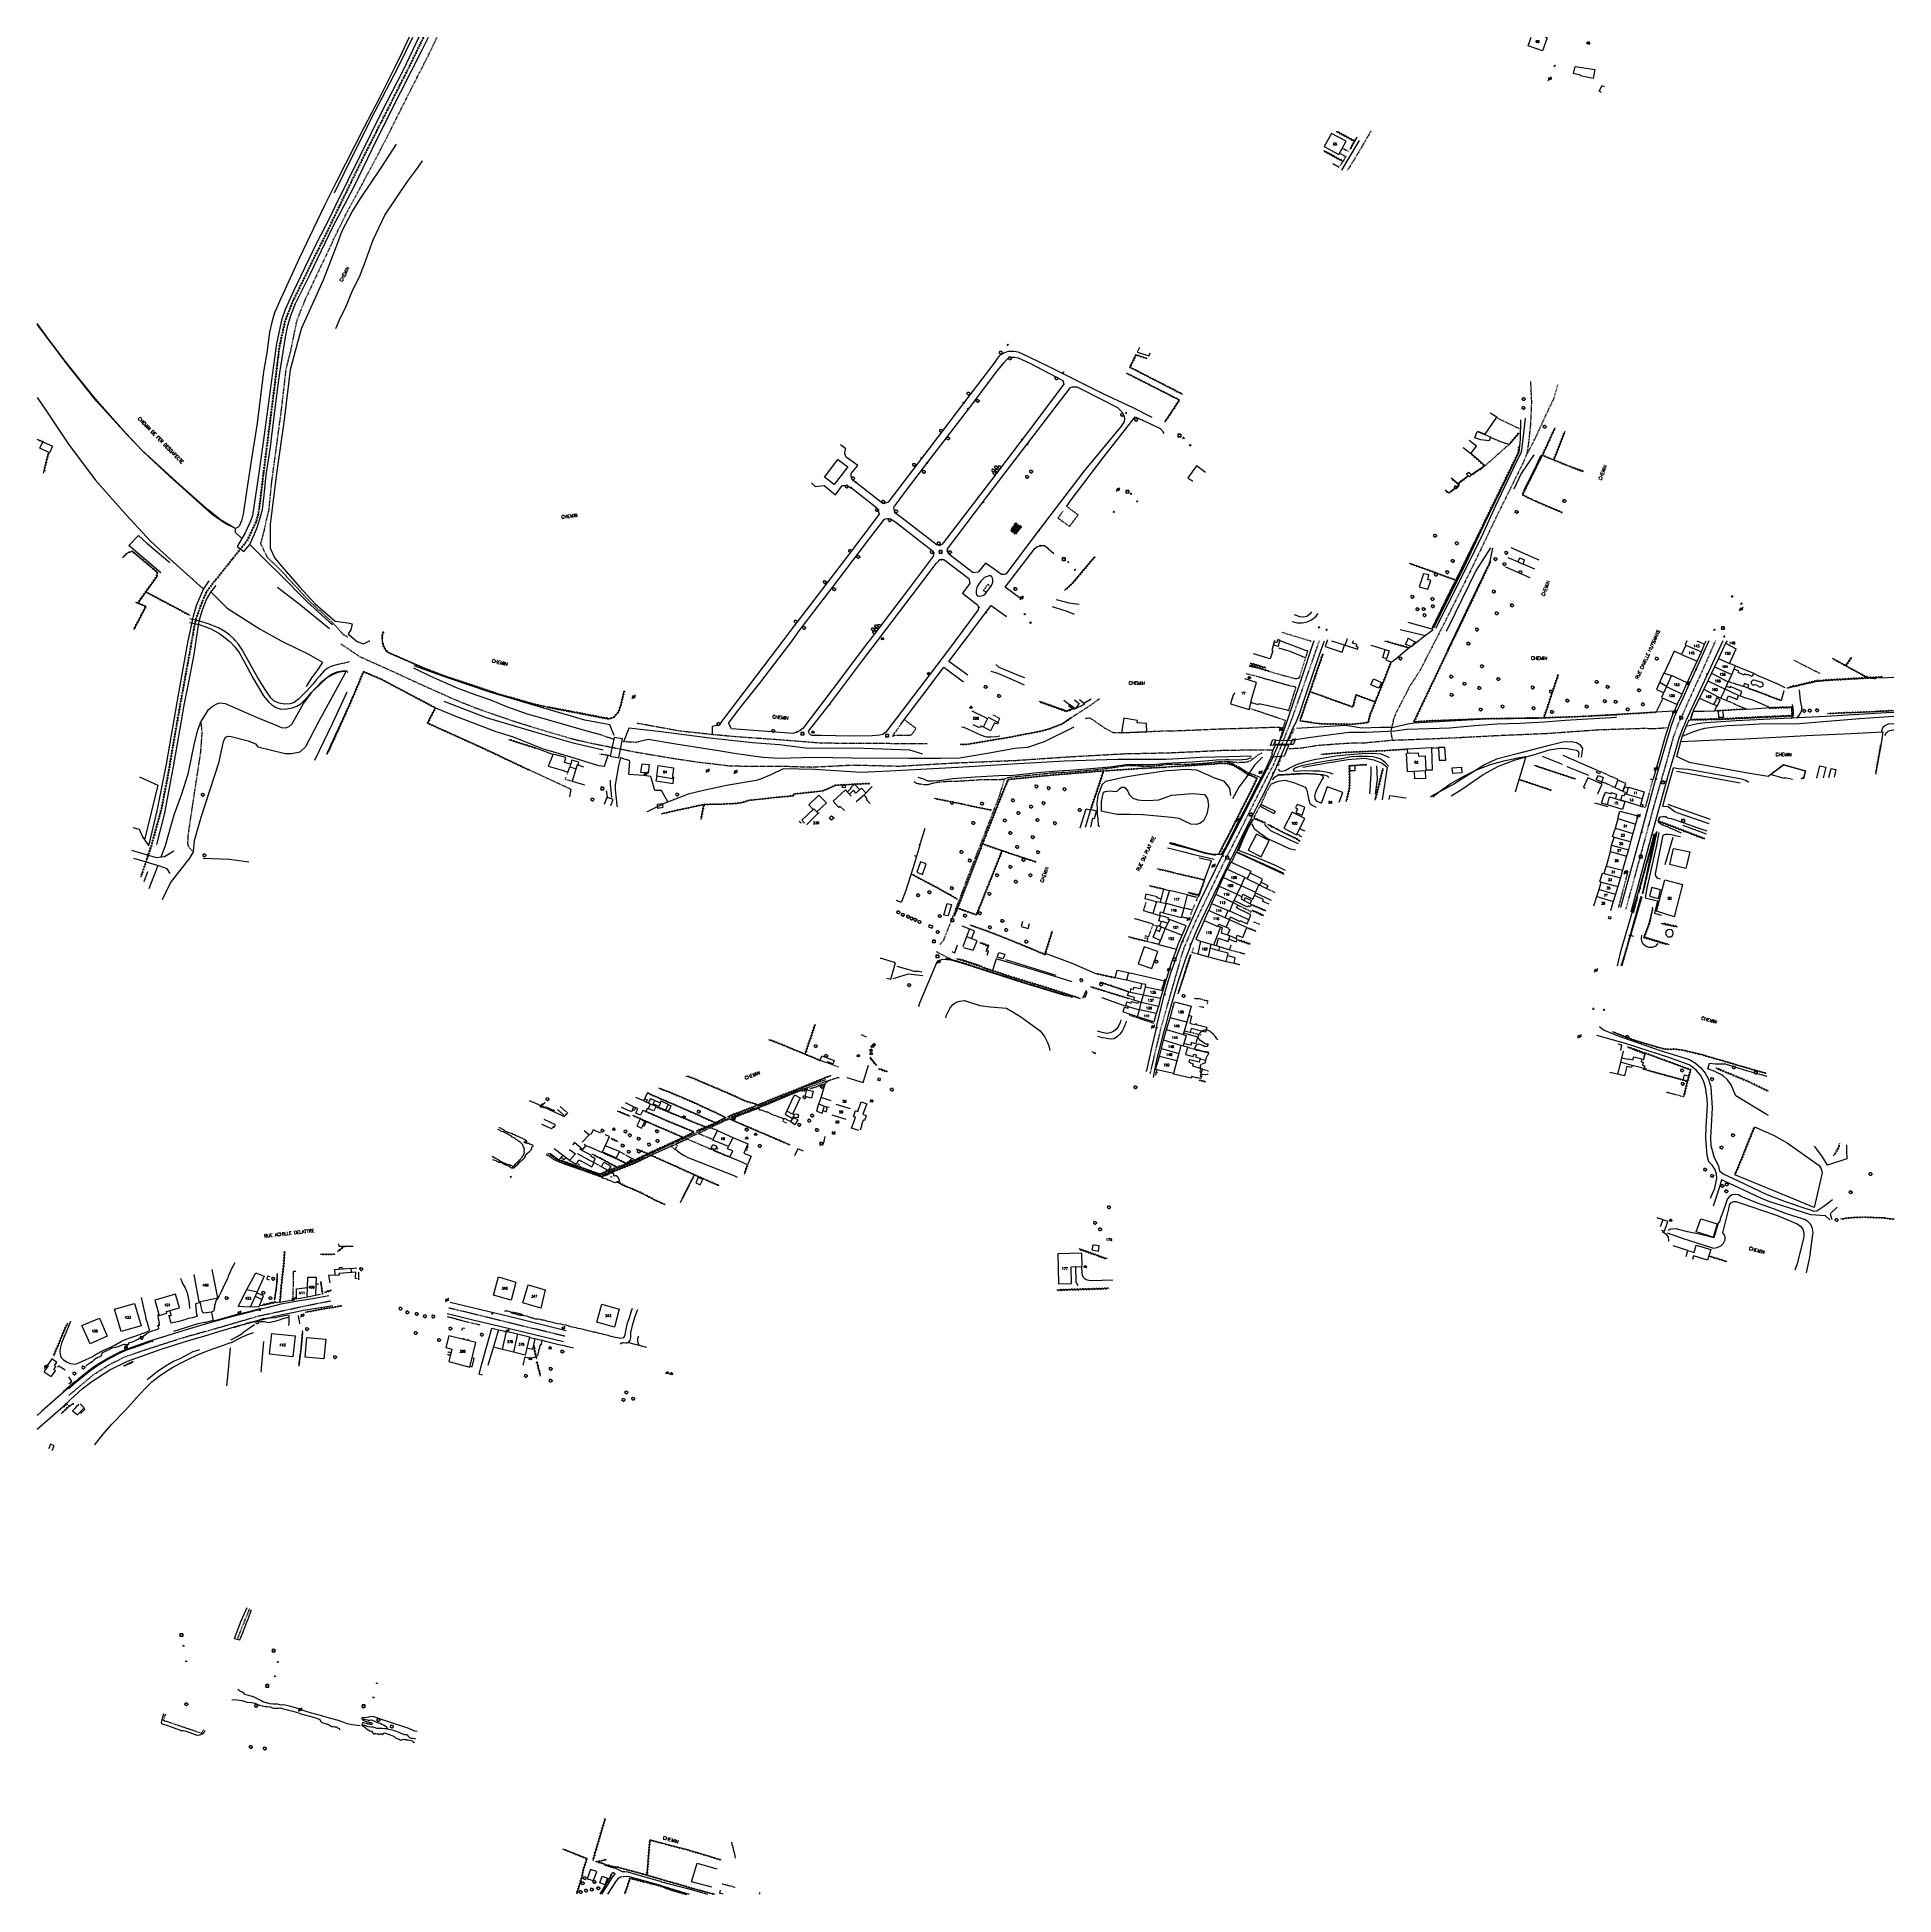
# Model space of a CAD drawing. Header units: millimetres. Extents: x 113000 to 114000, y 124000 to 125000.
import ezdxf
from ezdxf.enums import TextEntityAlignment as Align

# ---------------------------------------------------------------- set-up
doc = ezdxf.new("R2010")
doc.units = ezdxf.units.MM
doc.linetypes.add('DASHED', pattern=[0.75, 0.5, -0.25])
doc.layers.get('0').update_dxf_attribs({"linetype": 'CONTINUOUS'})
for name, color, linetype in [('W0001', 6, 'DASHED'), ('W0004', 5, 'CONTINUOUS'), ('W0006', 2, 'CONTINUOUS'), ('W0008', 7, 'CONTINUOUS'), ('W0014', 7, 'CONTINUOUS'), ('W0017', 7, 'CONTINUOUS'), ('W0051', 7, 'CONTINUOUS'), ('W0070', 7, 'DASHED'), ('W0071', 7, 'CONTINUOUS'), ('W0101', 7, 'CONTINUOUS'), ('W0104', 1, 'CONTINUOUS'), ('W0105', 7, 'CONTINUOUS'), ('W0112', 1, 'DASHED'), ('W0120', 7, 'CONTINUOUS'), ('W0211', 2, 'CONTINUOUS'), ('W0214', 2, 'CONTINUOUS'), ('W0220', 5, 'DASHED'), ('W0300', 7, 'CONTINUOUS'), ('W0303', 7, 'CONTINUOUS'), ('W0310', 3, 'CONTINUOUS'), ('W0322', 7, 'CONTINUOUS'), ('W0323', 7, 'CONTINUOUS'), ('W0330', 7, 'CONTINUOUS'), ('W0333', 7, 'CONTINUOUS'), ('W0401', 7, 'CONTINUOUS'), ('W0420', 7, 'CONTINUOUS'), ('W0473', 7, 'CONTINUOUS'), ('W0515', 5, 'CONTINUOUS'), ('W0989', 7, 'CONTINUOUS'), ('W0991', 7, 'CONTINUOUS'), ('W1102', 7, 'CONTINUOUS')]:
    doc.layers.add(name, color=color, linetype=linetype)
doc.styles.get("Standard").update_dxf_attribs({"font": 'romans.shx', "width": 0.85})

# ---------------------------------------------------------------- blocks, each defined once
blk = doc.blocks.new('T300')
for p, q in [((-0.8, 0.5), (-0.9, 0.3)), ((-0.9, 0.3), (-0.9, 0.2)), ((-0.9, 0.2), (-0.7, 0.1)), ((-0.7, 0.6), (-0.8, 0.5)), ((-0.8, -0.1), (-0.7, 0.1)), ((-0.6, 0.7), (-0.7, 0.6)), ((-0.7, 0.1), (-0.7, 0.1)), ((-0.5, 0.7), (-0.6, 0.7)), ((-0.3, 0.6), (-0.5, 0.7)), ((-0.3, 0.6), (-0.2, 0.7)), ((-0.2, 0.6), (-0.3, 0.6)), ((-0.2, 0.7), (-0.1, 0.8)), ((-0.1, 0.8), (0.1, 0.8)), ((0.1, 0.8), (0.2, 0.7)), ((0.2, 0.7), (0.3, 0.6)), ((0.3, 0.6), (0.4, 0.5)), ((0.5, 0.5), (0.3, 0.5)), ((0.4, 0.5), (0.4, 0.5)), ((0.6, 0.4), (0.5, 0.5)), ((0.6, 0.4), (0.7, 0.3)), ((0.7, 0.3), (0.7, 0.2)), ((0.7, 0.2), (0.7, 0.1)), ((0.7, 0.1), (0.7, -0.2)), ((-0.8, -0.2), (-0.8, -0.1)), ((-0.7, -0.3), (-0.8, -0.2)), ((-0.8, -0.2), (-0.8, -0.2)), ((-0.7, -0.4), (-0.7, -0.3)), ((-0.5, -0.5), (-0.7, -0.4)), ((-0.4, -0.5), (-0.5, -0.5)), ((-0.4, -0.5), (-0.3, -0.5)), ((-0.3, -0.5), (-0.3, -0.4)), ((-0.3, -0.6), (-0.3, -0.5)), ((-0.3, -0.5), (-0.3, -0.5)), ((-0.2, -0.7), (-0.3, -0.6)), ((-0.1, -0.8), (-0.2, -0.7)), ((0.1, -0.8), (-0.1, -0.8)), ((0.2, -0.7), (0.1, -0.8)), ((0.3, -0.5), (0.2, -0.5)), ((0.3, -0.6), (0.2, -0.7)), ((0.2, -0.7), (0.2, -0.7)), ((0.5, -0.4), (0.3, -0.5)), ((0.3, -0.5), (0.3, -0.6)), ((0.3, -0.5), (0.3, -0.5)), ((0.6, -0.3), (0.5, -0.4)), ((0.7, -0.2), (0.6, -0.3)), ((0.6, -0.3), (0.6, -0.3))]:
    blk.add_line(p, q)
blk = doc.blocks.new('T473')
for p, q in [((-0.166667, 0.166667), (0.166667, -0.166667)), ((-0.166667, -0.166667), (0.166667, 0.166667)), ((0.500001, 0.500001), (1.000002, 1.000002)), ((-1.000002, -1.000002), (-0.500001, -0.500001))]:
    blk.add_line(p, q)
blk.add_ellipse((0, 0), major_axis=(0.471405, 0.471405), ratio=1, start_param=5.4977871438, end_param=11.780972451)
blk = doc.blocks.new('T401')
for p, q in [((-0.3, 0.3), (0, 0.3)), ((-0.3, -0.25), (-0.3, 0.3)), ((-0.3, 0.15), (0, 0.15)), ((-0.3, 0), (0, 0)), ((0, 0.3), (0, -0.25)), ((-0.3, -0.15), (0, -0.15)), ((-0.3, -0.25), (-0.3, -0.3)), ((-0.3, -0.3), (0, -0.3)), ((0, -0.3), (0, -0.25))]:
    blk.add_line(p, q)
blk = doc.blocks.new('T303')
for p, q in [((-0.8, 0), (-0.3, 0.2)), ((-0.3, -0.2), (-0.8, 0)), ((-0.3, 0.2), (0, 0.8)), ((0, 0.8), (0.3, 0.2)), ((0.3, 0.2), (0.8, 0)), ((0.8, 0), (0.3, -0.2)), ((-0.5, -0.6), (-0.3, -0.2)), ((0, -0.3), (-0.5, -0.6)), ((0.6, -0.6), (0, -0.3)), ((0.3, -0.2), (0.6, -0.6))]:
    blk.add_line(p, q)
blk = doc.blocks.new('T420')
for p, q in [((0.7, 0.7), (-0.8, 0.7)), ((-0.8, 0.7), (-0.8, -0.8)), ((0.7, 0.7), (0.7, -0.8)), ((0.7, -0.8), (-0.8, -0.8))]:
    blk.add_line(p, q)
blk.add_ellipse((0, 0), major_axis=(-0.53, 0.53), ratio=1, start_param=3.926991, end_param=10.210176)
blk = doc.blocks.new('t323o')
at = {"color": 0, "linetype": 'Continuous'}
for radius in [0.25, 0.15]:
    blk.add_circle((0, 0), radius, dxfattribs=at)
blk = doc.blocks.new('t310o')
at = {"color": 0, "linetype": 'Continuous'}
for centre, start, end in [((-0.5, 0.4), 216.8699, 323.1304), ((0.5, -0.4), 36.8699, 143.1303)]:
    blk.add_arc(centre, 0.625, start, end, dxfattribs=at)
blk = doc.blocks.new('t220o')
at = {"color": 0, "linetype": 'Continuous'}
for p, q in [((-0.25, 0.25), (0.25, 0.25)), ((-0.25, -0.25), (0.25, -0.25))]:
    blk.add_line(p, q, dxfattribs=at)
blk = doc.blocks.new('t322o')
at = {"color": 0, "linetype": 'Continuous'}
for radius in [0.25, 0.15]:
    blk.add_circle((0, 0), radius, dxfattribs=at)

msp = doc.modelspace()

# ---------------------------------------------------------------- linework, layer by layer
at = {"layer": 'W0001'}
for points in [[(113718.3, 124949.3), (113711.8, 124938.2), (113705.8, 124928.3)], [(113690.5, 124675), (113684.4, 124657.5), (113675, 124630.9), (113665.9, 124608.3), (113659.7, 124596.5), (113649.4, 124575.7), (113639.1, 124555.6), (113629, 124534.6), (113623.9, 124524), (113621.2, 124517.9), (113617.6, 124509.4), (113616.2, 124505.2), (113605.1, 124466.1), (113599.2, 124441.3)], [(113903.9, 124675), (113896.7, 124658.6), (113889.6, 124643), (113886, 124634.8), (113883.7, 124629.9), (113880.9, 124622.2), (113878.1, 124611.8)], [(113878.1, 124611.8), (113873.5, 124595.8), (113871, 124587.2), (113864.7, 124563.7), (113857.7, 124538.1), (113855.5, 124530.1)], [(113017, 124268.6), (113030.2, 124279.7), (113038.3, 124284.9), (113047.2, 124289.4), (113057.9, 124293.1), (113078.3, 124299.7), (113095.2, 124304.4), (113119.2, 124311.4), (113144.1, 124316.8), (113158.1, 124319.6)], [(113114.4, 124153.8), (113110.3, 124143.9), (113107.8, 124137.4)]]:
    msp.add_lwpolyline(points, dxfattribs=at)
at = {"layer": 'W0001', "flags": 128}
msp.add_lwpolyline([(113284.2, 124300.5), (113221.7, 124315.7)], dxfattribs=at)
at = {"layer": 'W0004'}
for points in [[(113061.1, 124297.4), (113051.5, 124294.1), (113049.1, 124293.3), (113044.5, 124291.4), (113039.3, 124288.7), (113033.3, 124285.1), (113028.2, 124281.5), (113022.4, 124276.9), (113021.1, 124275.8), (113018, 124273)], [(113018, 124273), (113017, 124272.2)]]:
    msp.add_lwpolyline(points, dxfattribs=at)
at = {"layer": 'W0006'}
for points in [[(113933.6, 124602.9), (113940.5, 124608.1), (113952.3, 124604.9), (113951.3, 124601.3), (113950.1, 124600.5)], [(113945.5, 124600.2), (113941.5, 124601.2), (113940.9, 124600.9), (113933.6, 124602.9)]]:
    msp.add_lwpolyline(points, dxfattribs=at)
at = {"layer": 'W0008'}
for points in [[(113900.4, 124675), (113884.5, 124640.1), (113883.5, 124638), (113882.6, 124635.9), (113881.7, 124633.8), (113880.9, 124631.7), (113880.1, 124629.3), (113879.3, 124626.9), (113878.6, 124624.5), (113877.9, 124622.1), (113871.8, 124601.1), (113863.5, 124570.5), (113852.7, 124531.3)], [(113907.9, 124675), (113888, 124631.8), (113887.2, 124629.9), (113886.4, 124628.1), (113885.6, 124626.2), (113884.9, 124624.3), (113884.2, 124622.4), (113883.6, 124620.5), (113883.1, 124618.5), (113882.5, 124616.6), (113878.3, 124602.3), (113869.2, 124568.8), (113858.3, 124528.8)], [(113662.4, 124606.2), (113653.8, 124589.6), (113647.7, 124577.6), (113641.1, 124564.8), (113638.3, 124559.3)], [(113644.7, 124560.8), (113647.4, 124566.3), (113649.6, 124570.8), (113653.3, 124578.2)], [(113491.6, 124503.3), (113489.3, 124503.9)], [(113424.3, 124408), (113423.4, 124404)], [(113124.3, 124310.3), (113128, 124311.3), (113131.3, 124312.1), (113135.8, 124313), (113140.2, 124313.9), (113143.3, 124314.5), (113156.2, 124316.6), (113159, 124317)], [(113284.9, 124303.4), (113266.9, 124307.9), (113254.8, 124310.9), (113239, 124314.7), (113222.4, 124318.6)], [(113018, 124266.4), (113024.2, 124272.2), (113029.5, 124276.2), (113039.1, 124282.4), (113048.7, 124287.1), (113059.3, 124290.9), (113066.8, 124293.5), (113074.2, 124295.8), (113081.6, 124298.2), (113089.7, 124300.6), (113097.9, 124303.1), (113106.3, 124305.6)], [(113120.6, 124315), (113110.5, 124312.4), (113102.7, 124310.4), (113094.2, 124308.1), (113087.5, 124306.1), (113078.5, 124303.5), (113069.8, 124300.8), (113059.9, 124297.6), (113051.3, 124294.6), (113048.8, 124293.7), (113046.6, 124292.8), (113044.4, 124291.9), (113042.3, 124290.9), (113039, 124289.1), (113036.2, 124287.5), (113033.3, 124285.7), (113030.4, 124283.8), (113028, 124282), (113025.1, 124279.8), (113022.1, 124277.3), (113020.8, 124276.2)], [(113106.3, 124305.6), (113109.3, 124306.4)], [(113109.3, 124306.4), (113124.3, 124310.3)], [(113002.6, 124260.2), (113000, 124257.9)], [(113106.3, 124137.8), (113109.8, 124147.3), (113113.2, 124154.4)], [(113109.1, 124137), (113110.9, 124141.4), (113112.8, 124146.2), (113113.8, 124148.7)], [(113113.8, 124148.7), (113115.5, 124153.3)], [(113106.3, 124137.8), (113109.1, 124137)]]:
    msp.add_lwpolyline(points, dxfattribs=at)
at = {"layer": 'W0014'}
for points in [[(113712, 124944.4), (113702.5, 124928.3)], [(113687.6, 124675), (113680.2, 124652.7), (113673.1, 124631.5), (113671, 124625.2)], [(113677.9, 124630.8), (113679.8, 124635.6), (113683.4, 124646.4), (113690.7, 124667.6), (113693.3, 124675)], [(113881.5, 124636.7), (113880.8, 124635.1), (113879.7, 124632.2), (113879, 124630.1), (113876.9, 124623.4), (113873.7, 124612.4), (113872, 124606.2), (113870.3, 124600.4)], [(113653.3, 124578.2), (113658.2, 124587.9), (113661, 124593.3), (113667.3, 124606.5), (113668, 124608.4), (113669, 124610.6), (113675.1, 124624.9), (113676.5, 124628.2), (113677.9, 124630.8)], [(113885.3, 124620.8), (113886.2, 124623.8), (113888.7, 124630), (113889.7, 124632.2)], [(113671, 124625.2), (113670.6, 124624.1), (113665, 124611), (113662.4, 124606.2)], [(113638.3, 124559.3), (113626.8, 124535.8), (113620.2, 124521.3), (113616.7, 124513.1), (113613.9, 124505.5)], [(113618.9, 124504.5), (113620.2, 124508), (113621.4, 124511.2), (113624.3, 124518.3), (113626.9, 124524.2), (113629.2, 124529), (113633.7, 124538.4), (113642.9, 124557.2), (113644.7, 124560.8)], [(113613.9, 124505.5), (113610.3, 124495.4), (113608.1, 124488.2), (113606.7, 124483.5), (113603, 124468.5), (113602.1, 124464), (113600.4, 124456.5), (113597.4, 124443.6), (113597.2, 124442.8)], [(113613.7, 124509), (113611, 124501.9), (113606.3, 124486.6)], [(113601.2, 124439.8), (113601.9, 124443.7), (113603.3, 124450), (113604.3, 124454.2), (113607, 124464.7), (113608.2, 124469), (113609.7, 124474.6), (113611.4, 124481), (113615, 124493.1), (113617, 124499.1), (113618.9, 124504.5)], [(113443.8, 124463), (113444.8, 124462.4), (113445.7, 124462), (113446.5, 124461.8)], [(113157.1, 124322.2), (113149.3, 124320.8), (113141.4, 124319.6), (113131.3, 124317.8), (113124.4, 124316), (113120.6, 124315)], [(113220.9, 124312.8), (113229, 124310.7), (113235.3, 124309.2), (113245.5, 124306.8), (113268.6, 124301.2), (113283.5, 124297.6)], [(113271.6, 124298.2), (113268, 124299.1)], [(113328.4, 124294.5), (113317.9, 124297.1)], [(113020.8, 124276.2), (113018, 124273.7)], [(113018, 124273.7), (113014.2, 124270.3), (113002.6, 124260.2)], [(113014, 124262.7), (113018, 124266.4)], [(113000, 124250.5), (113014, 124262.7)]]:
    msp.add_lwpolyline(points, dxfattribs=at)
at = {"layer": 'W0017'}
for points in [[(113701.2, 124929.9), (113697.9, 124931.7)], [(113561.2, 124694.5), (113558.4, 124694.8), (113555.8, 124695.2), (113553.9, 124695.7), (113551.7, 124696.3), (113549.1, 124697)], [(113546.7, 124693.5), (113546.7, 124693.5), (113548.8, 124692.8), (113551.1, 124692), (113554.6, 124690.9), (113558.6, 124689.3)], [(113676, 124685.4), (113678.6, 124684.7), (113681.3, 124684.6), (113684, 124685.1), (113686.4, 124686.3), (113688.6, 124688), (113689.9, 124689.7)], [(113686.3, 124690.5), (113685.4, 124689.3), (113683.8, 124688.1), (113681.9, 124687.6), (113680.1, 124687.9), (113677.2, 124688.9)], [(113513.6, 124658.7), (113517.2, 124657.5), (113522.3, 124655.4), (113527.7, 124653), (113531.6, 124651.3)], [(113531.9, 124655), (113529.4, 124656), (113518.1, 124660.5), (113516.4, 124662.2)], [(113663.3, 124658.6), (113658.1, 124660), (113652.8, 124661.1)], [(113947.8, 124633.3), (113948.8, 124634.6), (113949.8, 124636), (113950.4, 124637.7), (113950.4, 124639.4), (113949.8, 124642.9), (113949.1, 124648.5)], [(113563.7, 124641.2), (113561.4, 124643.2)], [(113673.3, 124637.7), (113664.6, 124639.5), (113657.9, 124641), (113657.8, 124640.5), (113654.3, 124641.6)], [(113944.9, 124633.2), (113945.6, 124634.1), (113946, 124635.2), (113945.9, 124636.6), (113945.7, 124638.9), (113945.4, 124640.6)], [(113497.9, 124628.6), (113499.1, 124628.5), (113508.5, 124624.2), (113510, 124623.6), (113511.3, 124623.3), (113513.6, 124623.3), (113516.5, 124623.5), (113518.5, 124623.8)], [(113668.4, 124605.8), (113669.1, 124604.9), (113670.3, 124604.8), (113672.1, 124605.2), (113674.4, 124606.3), (113678.3, 124608.4), (113682.7, 124609.8), (113687.8, 124611.1), (113693.1, 124612), (113699.4, 124613), (113704.8, 124613.6), (113713.7, 124614.3), (113719, 124614.5), (113723.9, 124614.1), (113726.7, 124612.9), (113728.1, 124612.1)], [(113727.8, 124607.5), (113726.1, 124609.4), (113725, 124610.3), (113723.3, 124611.4), (113721.6, 124612), (113719.4, 124612.5), (113717.1, 124612.7), (113711.7, 124612.7), (113707.8, 124612.4), (113702.7, 124611.4), (113694.2, 124610.2), (113688.4, 124609.1), (113684.6, 124608.4), (113681.7, 124607.8), (113678.3, 124606.7), (113677, 124606.2), (113676.4, 124605.4), (113676.5, 124605.1), (113677.4, 124604.8), (113682.6, 124605.2), (113687.4, 124605), (113690.9, 124604.9), (113693.2, 124604.6), (113695.8, 124604), (113697.8, 124603.3)], [(113921.7, 124598.7), (113920.6, 124599.5), (113918.6, 124600.3), (113917.9, 124600.4), (113895.3, 124604.5), (113889.2, 124605.6), (113883.8, 124606), (113881.3, 124606.6)], [(113882.9, 124612.8), (113884.7, 124611.9), (113889.7, 124609.7), (113920.2, 124604.1), (113932.3, 124602.1), (113940.5, 124608.3), (113952.4, 124605), (113951.3, 124600.6)], [(113308.6, 124599.9), (113308.6, 124598), (113309.4, 124590.6)], [(113695.6, 124601.4), (113694.9, 124602), (113693.8, 124602.5), (113692.2, 124602.8), (113688.6, 124603.2), (113683.4, 124603.5), (113678.2, 124603.3), (113672.4, 124603), (113668.3, 124602.8)], [(113306.5, 124594.1), (113307.2, 124590.1)], [(113875.6, 124586), (113878.4, 124585.8), (113882.1, 124583), (113883.7, 124582.4), (113887.3, 124581.1), (113900.4, 124576.5)], [(113410.4, 124577.9), (113411.5, 124576.8)], [(113873.5, 124577.1), (113873.3, 124578.1), (113873.6, 124579), (113873.9, 124579.6), (113874.5, 124580.1), (113875.6, 124580.4), (113877.2, 124580.3), (113878, 124579.7), (113880, 124579.3), (113881.4, 124579), (113894.4, 124574.3), (113899.3, 124572.6)], [(113885.6, 124571.4), (113877.5, 124574.9), (113875, 124575.9), (113873.5, 124577.1)], [(113634.6, 124559.3), (113629, 124560.4), (113621.9, 124562.5), (113614.9, 124564.4), (113610.3, 124565.6), (113609.8, 124565.7)], [(113873.5, 124571.8), (113872.2, 124565), (113867, 124541.7), (113866, 124536.5), (113872.7, 124534.9), (113871.1, 124528.3), (113874.7, 124527.3)], [(113874.3, 124546.7), (113872.9, 124547), (113872.1, 124547.8), (113871.7, 124548.8), (113871.6, 124549.5), (113873.5, 124558.7), (113875.7, 124570.3)], [(113875.7, 124570.3), (113876.1, 124570.5), (113877.2, 124570.8), (113878.5, 124570.8), (113880.2, 124570.6), (113883.1, 124570), (113885.1, 124569.5)], [(113608.8, 124563.5), (113611.8, 124562.8), (113618.3, 124561.1), (113622.3, 124560), (113625.4, 124559.4), (113633.9, 124557.3)], [(113477, 124494.5), (113469.1, 124495.4), (113460.9, 124492.9)], [(113463.1, 124499.8), (113470, 124497.8), (113472.2, 124497.1), (113474.6, 124497.1), (113476.4, 124496.8)], [(113587.7, 124496.3), (113597.3, 124494.2), (113607.4, 124491.8)], [(113279.1, 124414.4), (113273, 124417.2)], [(113280.3, 124422.6), (113283.7, 124419.5)], [(113281.7, 124424.2), (113285.1, 124421.1)], [(113277.2, 124412.2), (113271.8, 124414.5)], [(113875.2, 124356.8), (113876, 124356.5), (113877.4, 124355.4), (113878.4, 124353.8), (113878.7, 124352), (113878.7, 124351.7)], [(113559.3, 124338), (113559.4, 124329.8), (113560.5, 124327.8)], [(113579.4, 124330.7), (113567.8, 124330.4), (113566.4, 124330.5), (113565, 124330.8), (113564.2, 124331.4), (113563.6, 124332.2), (113563, 124333.3), (113562.9, 124334.3), (113562.7, 124338)], [(113135.6, 124306.3), (113135.7, 124308), (113135.8, 124309.3), (113135.8, 124311.1), (113135.8, 124311.8)], [(113141.4, 124307.1), (113141.3, 124308.8), (113141, 124310.1), (113140.7, 124311.7)], [(113271.7, 124297.9), (113271.4, 124295.9), (113271, 124295.9), (113270.8, 124295.5), (113270.7, 124295), (113270.6, 124294.8), (113270.4, 124294.7), (113270.5, 124294.5), (113270.5, 124294.2), (113270.5, 124294), (113270.5, 124293.8), (113270.3, 124293.6), (113270.2, 124293.4), (113270.1, 124293.1), (113270.1, 124292.8), (113270.1, 124292.5), (113270.1, 124292.2), (113270, 124292), (113269.9, 124291.7), (113269.7, 124291.3), (113269.9, 124291.1), (113269.9, 124291), (113269.7, 124290.8), (113269.6, 124290.6), (113269.5, 124290.2), (113269.3, 124289.9), (113269, 124289.6), (113268.6, 124289.4), (113268.2, 124289.2), (113267.6, 124289), (113267, 124288.8), (113266.3, 124288.7), (113265.6, 124288.7), (113264.9, 124288.7), (113264.1, 124288.8), (113263.4, 124289), (113262.9, 124289.1), (113262.8, 124289.2), (113262.5, 124289), (113262.3, 124287.9), (113261.9, 124286.5), (113261.8, 124285.7), (113261.7, 124285)], [(113309.8, 124011.7), (113310.5, 124011.7), (113311.1, 124011.3), (113311.1, 124011)], [(113315.3, 124012.1), (113311.4, 124014.1)], [(113369.5, 124000), (113367.7, 124000.4), (113368.1, 124002.2)]]:
    msp.add_lwpolyline(points, dxfattribs=at)
msp.add_lwpolyline([(113869.7, 124542.1), (113868.4, 124537.4), (113873.2, 124536.2), (113874.3, 124540.9), (113869.7, 124542.1)], close=True, dxfattribs=at)
at = {"layer": 'W0051'}
msp.add_lwpolyline([(113373.9, 124028), (113374.2, 124026.9), (113374.6, 124025.6), (113374.9, 124024.2), (113375.2, 124023), (113375.5, 124021.8), (113375.7, 124020.6), (113375.9, 124019.4)], dxfattribs=at)
at = {"layer": 'W0070'}
for points in [[(113159.5, 124890.7), (113166.8, 124905.5), (113173.5, 124917.9), (113181.7, 124933.2), (113188.7, 124946.7), (113199.8, 124968.8), (113211.7, 124992.2), (113215.4, 125000)], [(113159.5, 124890.7), (113152.5, 124876), (113144.2, 124858.5), (113139.8, 124847.4), (113136.3, 124830.4), (113133.9, 124820.9), (113131.5, 124799.9), (113128.3, 124776.1), (113126.2, 124760.6), (113124.7, 124745.5), (113121.9, 124733.3), (113120.3, 124727.3), (113123.8, 124720.2), (113131.5, 124712.6), (113136.6, 124707.1), (113146.1, 124696.8), (113157.4, 124686.4), (113161.7, 124681.9), (113164.7, 124678.5), (113167.3, 124677)], [(113804.3, 124814.6), (113804.8, 124803.4), (113804.3, 124791.8), (113803.3, 124781.9), (113802.3, 124775.6)], [(113802.3, 124775.6), (113803.6, 124777.7), (113807.2, 124784.7), (113811.5, 124794.1), (113816.8, 124805.2), (113819.1, 124812.9)], [(113802.3, 124775.6), (113800.1, 124770.4), (113786.4, 124742.7), (113772.6, 124713.9), (113756.6, 124682), (113753, 124675)], [(113163.6, 124673.3), (113173.7, 124666.5), (113180.8, 124663.3), (113193.9, 124657.4), (113206.9, 124651.4), (113225, 124643.3), (113237, 124638.5), (113255.5, 124632.1), (113266.2, 124628.7), (113287.4, 124622.4), (113297.6, 124620), (113322.8, 124615), (113344.3, 124611.4), (113356.6, 124609.6), (113372.9, 124607.7), (113384.7, 124607.4), (113404, 124607.4), (113417, 124607), (113439.6, 124608.1), (113464.4, 124607.5), (113493.7, 124609.2), (113505.8, 124609.7), (113527.3, 124610.6), (113556.7, 124612.6), (113586.3, 124614.2), (113610, 124614.7)], [(113753, 124675), (113745, 124659.4), (113739.2, 124650.4), (113731.6, 124635.6), (113730.4, 124632.4), (113730, 124630), (113729.5, 124628.2), (113729.2, 124627.1), (113729.1, 124626), (113729.8, 124621.5)], [(113084, 124561.7), (113082.8, 124562.5), (113081.5, 124564.4), (113081.2, 124566.1), (113081.4, 124570.4), (113083.7, 124585.9), (113088.1, 124614.8), (113088.9, 124625.3), (113088.3, 124631.8)], [(113674.2, 124616.9), (113680.8, 124617.3), (113687.3, 124618.3), (113688.4, 124618.6), (113700.2, 124619.5), (113708.4, 124620), (113715.4, 124620.1), (113729.8, 124621.5), (113736.7, 124621.7), (113752.5, 124622.3), (113763.6, 124622.8), (113786.8, 124624), (113812.6, 124625.1), (113840.8, 124627.1), (113865.6, 124627.9), (113870.6, 124627.7), (113877.5, 124628.2)], [(113610, 124614.7), (113623.5, 124615.3), (113637.8, 124616), (113655.7, 124616.3), (113665.5, 124616.3)], [(113472.1, 124599.2), (113473.6, 124598.3), (113475.5, 124597.9), (113477.7, 124597.6), (113479.6, 124597.5), (113482.7, 124598.4), (113485.7, 124599), (113490.1, 124599.3), (113497.3, 124599.5), (113507.6, 124600.2), (113518.5, 124600.3), (113521, 124600.6), (113523, 124601.4), (113528.4, 124602), (113546.1, 124603.8), (113556.6, 124604.4), (113569.1, 124605.5), (113576.4, 124606.3), (113583.3, 124607.3), (113587, 124607.9), (113591.3, 124607.8), (113595.6, 124607.5), (113600.4, 124607.5), (113608.2, 124608.4)], [(113659, 124601.1), (113657.5, 124601.9), (113655.4, 124602.8), (113653.3, 124603.4), (113651, 124604.6), (113647.9, 124606.6), (113644.3, 124608.5), (113641.4, 124609.6), (113639.6, 124609.9), (113635.7, 124609.7), (113629.3, 124608.9), (113620.5, 124608.4), (113613.4, 124608.4), (113608.2, 124608.4)], [(113639.6, 124609.9), (113642, 124610), (113644.2, 124609.7), (113646.6, 124609.5), (113649.7, 124609.6), (113651.9, 124609.8), (113653.7, 124610.6), (113655.2, 124611.7), (113656.5, 124612.8), (113658.1, 124613.9), (113659.8, 124614.6)], [(113486.4, 124511.5), (113488.3, 124513.8), (113492.7, 124525.1), (113502.1, 124549.8), (113512.6, 124576.8), (113518.5, 124591.9), (113519.7, 124596.1), (113521, 124600.6)], [(113484.3, 124507.6), (113492.5, 124503.4), (113500.5, 124501.1), (113513.9, 124496.7), (113526.8, 124492.5), (113546.4, 124486.5), (113554.8, 124484), (113557.7, 124482.9)], [(113588.1, 124473.5), (113601.5, 124469.1)], [(113329.1, 124398.2), (113354, 124409.7), (113373, 124418.3), (113387.9, 124423.7), (113388.8, 124424.5), (113411.1, 124433.5), (113414, 124434.1), (113431.4, 124439.9), (113432.1, 124439.9)], [(113274.8, 124399.1), (113281.1, 124394.9), (113303.3, 124387.1), (113322.4, 124394.9), (113329.1, 124398.2)]]:
    msp.add_lwpolyline(points, dxfattribs=at)
at = {"layer": 'W0071'}
for points in [[(113516.3, 124825.8), (113499, 124803), (113479.8, 124777.7), (113458.4, 124749.6), (113455.6, 124748.7), (113440.8, 124760.4), (113439.5, 124761.2), (113438.8, 124762.2), (113438.4, 124763.4), (113438.4, 124765), (113442, 124769.4), (113435.7, 124773.8), (113435.1, 124775.7), (113435.2, 124777.6), (113435.5, 124778.3), (113432.7, 124780.5)], [(113516.3, 124825.8), (113518, 124827.9), (113518.9, 124828.9), (113520.8, 124830.1), (113522.1, 124830.6), (113523.4, 124831), (113524.9, 124831), (113526.3, 124831), (113528.1, 124830.6), (113529.9, 124829.9), (113544.5, 124822.8), (113553.1, 124818.5), (113573.9, 124808.2), (113590.2, 124800.5), (113600.3, 124795.4)], [(113554.5, 124747.4), (113556.9, 124750.8), (113574.5, 124774), (113591.3, 124795.6), (113600.4, 124791.4), (113604.8, 124789.3), (113606, 124788.2), (113606.8, 124786.6)], [(113417.1, 124760), (113419.1, 124758), (113423.8, 124758.5), (113430, 124753.5), (113433.5, 124758.5), (113436.2, 124758.6), (113439.5, 124756.6), (113452.3, 124746.6), (113453.2, 124744.4), (113453.5, 124743.1), (113435.9, 124719.8), (113418.4, 124696.9), (113405.3, 124679.9), (113401.6, 124675)], [(113406.6, 124675), (113410.5, 124680.3), (113428.2, 124703.5), (113448.4, 124730.2), (113456.3, 124740.4), (113457, 124740.7), (113458, 124740.9), (113458.7, 124740.9), (113459.6, 124740.6), (113460.8, 124740), (113462.6, 124738.6), (113479.7, 124725.4), (113482.2, 124723.4), (113482.5, 124722.5), (113482.6, 124721.9), (113482.7, 124720.8), (113468.2, 124701.4), (113448.1, 124675)], [(113529.6, 124697.8), (113521.3, 124703.8), (113537.4, 124724.7), (113538.5, 124725.5), (113539.5, 124725.9), (113540.8, 124726.2), (113541.6, 124726.3), (113542.5, 124726.2), (113543.1, 124726), (113547.6, 124722)], [(113452.6, 124675), (113464.5, 124690.5), (113481, 124712.3), (113484.2, 124716.5), (113485.6, 124718.1), (113486.1, 124718.7), (113488.3, 124718.8), (113501.8, 124708.5), (113502.3, 124705.9), (113498.3, 124700.6)], [(113498.3, 124700.6), (113505.8, 124694.9), (113506.5, 124694.3), (113506.9, 124693.6), (113507, 124692.9), (113506.9, 124691.7), (113494.5, 124675)], [(113106.8, 124675), (113106.1, 124675.9), (113103.6, 124678.1), (113101.1, 124680), (113097.6, 124681.9), (113092.1, 124684.1), (113087.6, 124685.6), (113083, 124686.6), (113082.3, 124686.8)], [(113499.5, 124675), (113511, 124690.2), (113513.9, 124693.9), (113522.1, 124688)], [(113082.1, 124684.8), (113087.2, 124683.8), (113090.4, 124682.7), (113093.5, 124681.4), (113097.8, 124679.1), (113100.4, 124677.2), (113103.2, 124675)], [(113103.2, 124675), (113103.8, 124674.5), (113106.5, 124671.7), (113108.9, 124668.3), (113112.9, 124661.1), (113116.2, 124655), (113122, 124645.4), (113124.6, 124642.1), (113126.4, 124640.4), (113128.7, 124639), (113131.3, 124638.2), (113134.4, 124638.3), (113137.4, 124638.8), (113139.9, 124639.8), (113142.1, 124641.1)], [(113142.8, 124645.5), (113140.8, 124643.6), (113138.4, 124641.8), (113136.3, 124641), (113133.3, 124640.8), (113130.4, 124641.3), (113127.7, 124642.4), (113125.8, 124644.3), (113123.1, 124648.2), (113118.9, 124655.1), (113110.3, 124670.4), (113108.4, 124673.2), (113106.8, 124675)], [(113401.6, 124675), (113387.4, 124656.2), (113370.4, 124633.9), (113368.2, 124631), (113367.3, 124629.6), (113364.1, 124629), (113363.5, 124628.8), (113363.5, 124627.7), (113363.5, 124624.4)], [(113407.4, 124625.1), (113373.9, 124627.5), (113372.7, 124629.9), (113372.6, 124630.8), (113376.7, 124636.3), (113380.7, 124641.3), (113389.2, 124652.1), (113402.5, 124669.5), (113406.6, 124675)], [(113448.1, 124675), (113447.3, 124673.9), (113428.1, 124648.5), (113412.4, 124627.8), (113411, 124626.6), (113407.4, 124625.1)], [(113494.5, 124675), (113491.4, 124670.9), (113477.8, 124652.8), (113457.1, 124625.7), (113455.5, 124624.6), (113453.8, 124624.1), (113449.7, 124623.8), (113438.3, 124623.7), (113422.1, 124624), (113417.4, 124624), (113416.5, 124624.4), (113415.9, 124624.8), (113415.6, 124625.5), (113415.5, 124626.3), (113426.8, 124640.7), (113444.5, 124664.3), (113452.6, 124675)], [(113501.2, 124656.5), (113491, 124663.9), (113499.5, 124675)], [(113142.1, 124641.1), (113146, 124645), (113147.5, 124647), (113150.4, 124650), (113153.4, 124653), (113155.9, 124655.1), (113158.9, 124657.1), (113161.5, 124658.2), (113163.4, 124658.7), (113165.5, 124659), (113166.8, 124658.8), (113167.1, 124657.9)], [(113168, 124663.6), (113165.6, 124663), (113162, 124662.2), (113159.2, 124661.5), (113157.8, 124661), (113156.2, 124660), (113154.4, 124658.6), (113152, 124656), (113150.2, 124654), (113148.7, 124651.8), (113147.3, 124650.2), (113144.7, 124647.4), (113142.8, 124645.5)], [(113465.2, 124630), (113482.6, 124653), (113488.4, 124660.8), (113499, 124652.8)], [(114000, 124636.4), (113995.9, 124636.2), (113963.6, 124634.2), (113937.2, 124632.9), (113915, 124631.9), (113898.6, 124630.8), (113894.3, 124630.2), (113888.2, 124628.9)], [(113886.1, 124623.6), (113889.9, 124625.2), (113892.3, 124626.2), (113894.9, 124627.1), (113898.2, 124627.9), (113903.4, 124628.6), (113910.3, 124629.3), (113918.4, 124629.7), (113927.5, 124630.2), (113949.1, 124630.5), (113961.9, 124631.6), (113981.6, 124633.1), (114000, 124634.4)], [(113841.5, 124467.3), (113843.6, 124465.5), (113850.5, 124462.6), (113874.1, 124454.4), (113890, 124449.5), (113893.2, 124447.6), (113896, 124445.1), (113898.3, 124442.2), (113900.1, 124438.9), (113901.3, 124435.4), (113901.4, 124434.7), (113902.2, 124423.5), (113901.3, 124407.3), (113901.5, 124403.2), (113903, 124397.2), (113905.6, 124392.1), (113906.1, 124389.5), (113908, 124387.9), (113916.1, 124384.1), (113931.5, 124376.9), (113942, 124372.8), (113952, 124369.5), (113955.6, 124368.4), (113956.9, 124367.9), (113958.6, 124368), (113962.3, 124370.6), (113966.9, 124374.1)], [(113901.3, 124374.9), (113903.5, 124380.2), (113904.6, 124385.4), (113904.5, 124388), (113903.6, 124390.5), (113902.2, 124392.7), (113900.3, 124394.4), (113900.3, 124394.5), (113899.4, 124397.9), (113898.7, 124407.1), (113898.9, 124413.1), (113899.7, 124425.3), (113899.5, 124428.3), (113898.6, 124434.7), (113897.5, 124438), (113895.8, 124441), (113893.6, 124443.7), (113890.9, 124445.9), (113889.8, 124446.6), (113878.3, 124450.7), (113862.6, 124455.8), (113855.4, 124458.2), (113840.1, 124462.5)], [(113411.6, 124434.3), (113417.5, 124436.2), (113424.7, 124438.8)], [(113965.5, 124363.2), (113963.2, 124365.4), (113955.2, 124365.8), (113947.4, 124368.4), (113933.2, 124372.8), (113928.4, 124374.9), (113916.1, 124380.6), (113907.1, 124384.7), (113906.3, 124381.5), (113904.1, 124374.9), (113902.7, 124370.5)], [(113969.5, 124370), (113965.7, 124366.4), (113966.6, 124363.4)], [(113314.2, 124296.2), (113314.8, 124296.9), (113315.4, 124296.9), (113315.7, 124297.2), (113317.1, 124297), (113317.8, 124297), (113318.8, 124297.5), (113319.4, 124298.4), (113319.7, 124299.9), (113319.8, 124302.6), (113320.6, 124306.3), (113321.9, 124310.8), (113323.4, 124314.5), (113323.5, 124314.9)], [(113324.2, 124295.6), (113323.7, 124297), (113323.6, 124297.8), (113323.6, 124299.2), (113323.8, 124300.2), (113323.9, 124300.6)], [(113174, 124090.8), (113169.7, 124091.3), (113167, 124091.8), (113164.3, 124092.9), (113161.6, 124093.8), (113157.5, 124094.9), (113152.7, 124096.2), (113149.2, 124097.2), (113145.4, 124098.3), (113139.1, 124100.4), (113136, 124101.4), (113132.6, 124102.1), (113131.4, 124101.9), (113129.5, 124102.3), (113127.2, 124102.4), (113125.4, 124102.5), (113123.6, 124103.1), (113122.7, 124103.3), (113121.5, 124103.7), (113120.9, 124104.2), (113119, 124105.1), (113116.6, 124106.3), (113114.6, 124106.9), (113111.7, 124107.6), (113111.5, 124108.2), (113110.7, 124108.7), (113109.7, 124109.2), (113108.9, 124109.6), (113108.1, 124110.2)], [(113104.9, 124104.8), (113105.7, 124104.9), (113107.6, 124104.7), (113110.2, 124104.3), (113113.1, 124103.4), (113115.4, 124103.2), (113117.2, 124102.9), (113119.8, 124101.9), (113120.5, 124101.6), (113123, 124101.2), (113124.1, 124101.2), (113125.5, 124100.9), (113126.5, 124100.5), (113127.3, 124100.3), (113128.6, 124100.3), (113130.2, 124100.3), (113131.3, 124100.4), (113132, 124100.1), (113135.6, 124099.1), (113137.8, 124098.7), (113140.3, 124097.9), (113142.1, 124097.1), (113144.7, 124096.5), (113147.6, 124095.7), (113151, 124094.6), (113152.2, 124094.1), (113152.6, 124093.2), (113153.3, 124092.6), (113157, 124091.4), (113158.3, 124090.6), (113158.8, 124090.3), (113159.5, 124090.3), (113160.2, 124090.1), (113160.6, 124090.1), (113161.2, 124090.1), (113161.7, 124089.7), (113162.5, 124089.4), (113162.8, 124089), (113163.1, 124088.5)], [(113311.1, 124011), (113309.5, 124008.9), (113304, 124000)], [(113336, 124004.8), (113319, 124009.4), (113317.4, 124009.6), (113315.8, 124009.5), (113314.2, 124009.2), (113312.8, 124008.3), (113311.9, 124007.3), (113307.1, 124000)], [(113336.3, 124006.8), (113318.1, 124011.9), (113316.6, 124012.1), (113315.3, 124012.1)], [(113336.3, 124006.8), (113352.2, 124002.6), (113361.1, 124000)], [(113336, 124004.8), (113351.1, 124000)]]:
    msp.add_lwpolyline(points, dxfattribs=at)
for points in [[(113553, 124813.2), (113533.4, 124787.2), (113514.1, 124761.9), (113488.1, 124727.9), (113487.3, 124726.9), (113484.8, 124726.5), (113465.1, 124741.5), (113462, 124743.9), (113461.4, 124747.1), (113462.2, 124747.8), (113467.2, 124754.6), (113481.3, 124773.3), (113487.9, 124782), (113501.6, 124799.7), (113517.5, 124820.7), (113520.8, 124824.9), (113522.2, 124826.4), (113523.4, 124827.5), (113524.3, 124827.7), (113526.4, 124827.7), (113528.3, 124827.3), (113534.7, 124824.4), (113552.5, 124815.2)], [(113537.4, 124731.7), (113521.9, 124711), (113520.9, 124710.7), (113520, 124710.6), (113519.4, 124710.7), (113515.5, 124713.5), (113510.7, 124716.8), (113506.8, 124711.9), (113504.2, 124711.5), (113491, 124721.7), (113490.6, 124722.5), (113490.5, 124723.1), (113490.3, 124724.5), (113493.1, 124728.2), (113516.6, 124759.1), (113536.6, 124785.4), (113556.6, 124811.4), (113557.4, 124811.7), (113557.8, 124811.8), (113558.3, 124811.8), (113559.2, 124811.8), (113560, 124811.7), (113562.8, 124810.2), (113581.9, 124800.5), (113583.2, 124799.3), (113584.2, 124798.3), (113584.9, 124797), (113585.4, 124795.7), (113585.6, 124794.2), (113585.4, 124793), (113584, 124790.8), (113564, 124766.4)], [(113429.3, 124759.2), (113424.1, 124763), (113431.3, 124772.6), (113436.6, 124768.7), (113429.3, 124759.2)], [(113507.7, 124706.4), (113506.6, 124704.8), (113506.1, 124703.4), (113505.8, 124702.1), (113505.8, 124700.7), (113506, 124699.8), (113506.8, 124699.2), (113507.8, 124699), (113509.1, 124699.3), (113510.2, 124699.8), (113511, 124700.6), (113513.7, 124704.2), (113514.3, 124705.5), (113514.7, 124706.8), (113514.8, 124707.8), (113514.6, 124708.7), (113514.2, 124709.4), (113513.4, 124709.9), (113512.7, 124710), (113511.6, 124709.6), (113510.3, 124709), (113509.2, 124708), (113508.3, 124707.1)]]:
    msp.add_lwpolyline(points, close=True, dxfattribs=at)
at = {"layer": 'W0101'}
for points in [[(113803.1, 124995.4), (113804.6, 125000)], [(113812.2, 125000), (113813.2, 124999.6), (113810.8, 124992.7), (113803.1, 124995.4)], [(113697.1, 124948.1), (113693.1, 124941.2), (113701, 124936.8), (113705, 124944), (113697.1, 124948.1)], [(113629.2, 124765.5), (113624.4, 124769.1), (113619.8, 124762.8), (113622.5, 124760.9)], [(113697.1, 124675), (113704.5, 124672.6), (113705.7, 124676.2)], [(113666.5, 124675.2), (113664.9, 124669.8), (113665.6, 124669.6), (113664.1, 124665.2), (113655.2, 124668)], [(113888, 124672.7), (113885.6, 124667.5)], [(113885.6, 124667.5), (113894.1, 124664)], [(113888.5, 124675), (113887.6, 124672.9), (113888, 124672.7)], [(113894.1, 124664), (113896.4, 124669.1)], [(113896.4, 124669.1), (113898.1, 124673.1)], [(113898.1, 124673.1), (113899, 124675)], [(113905.5, 124665.4), (113903.4, 124661)], [(113909.4, 124673.6), (113905.5, 124665.4)], [(113910.2, 124675), (113909.4, 124673.6)], [(113911.5, 124662.8), (113915, 124670.7)], [(113885.9, 124646.2), (113888.7, 124652.4), (113880.2, 124656.3), (113877.5, 124650.4)], [(113901.8, 124657.6), (113899.8, 124653.4)], [(113903.4, 124661), (113901.8, 124657.6)], [(113910.8, 124652.9), (113911, 124652.8), (113912.7, 124656.8)], [(113912.7, 124656.8), (113914.8, 124661.5), (113911.5, 124662.8)], [(113644.9, 124647), (113644.5, 124645.8), (113644.1, 124645.9), (113642.7, 124641.1), (113652.7, 124638)], [(113652.7, 124638), (113654, 124642.9), (113653.8, 124642.9), (113653.8, 124642.9), (113656.7, 124652.6), (113650.5, 124654.5)], [(113877.5, 124650.4), (113874.8, 124644.5), (113883.3, 124640.6)], [(113883.3, 124640.6), (113885.9, 124646.2)], [(113897.6, 124649), (113895.3, 124644), (113902.9, 124640.6), (113903.5, 124641.6), (113905, 124645)], [(113899.8, 124653.4), (113897.6, 124649)], [(113905, 124645), (113906.8, 124644), (113909.1, 124648.9)], [(113909.1, 124648.9), (113910.8, 124652.9)], [(113503.4, 124637.2), (113511.9, 124633.1), (113509.5, 124628.5), (113508.2, 124629.1), (113508, 124628.5), (113507.1, 124628.2), (113504.1, 124629.8)], [(113291.3, 124608), (113290.9, 124608.1), (113288.1, 124599.4), (113294.8, 124597.4)], [(113294.5, 124607), (113291.3, 124608)], [(113445.4, 124592), (113449.8, 124596.6)], [(113694.7, 124596.4), (113691.6, 124587.4)], [(113701.3, 124588), (113703.2, 124593.3), (113694.7, 124596.4)], [(113855.6, 124592.4), (113856.4, 124593.1), (113857.1, 124596.2), (113865.5, 124593.7)], [(113441.2, 124588.5), (113445.4, 124592)], [(113864.4, 124589.9), (113863.3, 124586), (113854.7, 124588.6), (113852.9, 124589.2), (113853.7, 124591.9), (113854.9, 124591.6), (113855.1, 124592.7), (113855.6, 124592.4)], [(113865.5, 124593.7), (113864.4, 124589.9)], [(113421.2, 124582), (113420.8, 124582.4), (113414.5, 124576.1)], [(113414.5, 124576.1), (113414.8, 124575.8)], [(113850, 124574), (113851.6, 124579.2), (113860.9, 124576.3)], [(113860.9, 124576.3), (113859.5, 124571.2)], [(113848, 124564.9), (113849.4, 124569.1)], [(113849.4, 124569.1), (113848.4, 124569.5), (113850, 124574)], [(113858.2, 124566.7), (113857, 124562.4)], [(113859.5, 124571.2), (113858.2, 124566.7)], [(113845.2, 124553.6), (113847.3, 124561.6)], [(113847.3, 124561.6), (113848, 124564.9)], [(113856, 124559), (113853.9, 124551.5)], [(113857, 124562.4), (113856, 124559)], [(113638.7, 124547.5), (113636.7, 124542.9)], [(113640.8, 124552), (113638.7, 124547.5)], [(113648.4, 124543), (113650.4, 124547.6), (113640.8, 124552)], [(113842.4, 124545), (113841.6, 124545.4), (113843, 124549.9), (113843, 124549.9), (113844, 124549.7)], [(113844, 124549.7), (113845, 124553.5), (113845.2, 124553.6)], [(113852.7, 124547.4), (113851.3, 124542.7)], [(113853.9, 124551.5), (113852.7, 124547.4)], [(113617.7, 124531), (113619.5, 124538.2), (113609.8, 124540.5), (113607.8, 124533.8), (113608, 124533.7)], [(113634.8, 124538.5), (113632.5, 124533.6)], [(113636.7, 124542.9), (113634.8, 124538.5)], [(113644.2, 124534), (113646.3, 124538.6)], [(113646.3, 124538.6), (113648.4, 124543)], [(113838.5, 124532.2), (113840.1, 124537.2), (113841.3, 124541.1)], [(113841.3, 124541.1), (113842.4, 124545)], [(113850, 124538.6), (113848.8, 124534.6)], [(113851.3, 124542.7), (113850, 124538.6)], [(113608, 124533.7), (113606.5, 124528.5), (113616.4, 124525.9)], [(113616.4, 124525.9), (113617.7, 124531)], [(113630.9, 124529.8), (113628.5, 124524.4)], [(113632.5, 124533.6), (113631, 124529.8), (113630.9, 124529.8)], [(113636.1, 124521.1), (113636.5, 124522.4), (113640.4, 124520.8), (113642.2, 124524.8), (113639.9, 124525.8)], [(113639.9, 124525.8), (113641.4, 124529.7)], [(113641.4, 124529.7), (113642.3, 124529.3), (113644.2, 124534)], [(113848.8, 124534.6), (113847.3, 124529.5)], [(113498.1, 124521.4), (113502.1, 124519.9), (113500.5, 124515.5)], [(113500.5, 124515.5), (113498.5, 124510.1)], [(113607.6, 124520), (113605.7, 124515.8), (113605.9, 124515.7), (113604, 124511.5), (113613.7, 124509)], [(113616.7, 124516.4), (113618.9, 124521.4), (113609.8, 124524.9), (113607.6, 124520)], [(113613.7, 124509), (113614.8, 124511.9), (113616.7, 124516.4)], [(113628.5, 124524.4), (113628.5, 124524.4), (113626.9, 124520.6), (113624.1, 124514.3), (113626.6, 124513.2)], [(113632.4, 124511.6), (113633.7, 124511.2), (113636.3, 124517.7), (113637.4, 124520.8), (113636.1, 124521.1)], [(113626.6, 124513.2), (113625.1, 124506.4), (113630.9, 124504.8), (113632.4, 124511.6)], [(113595.8, 124484.4), (113596.9, 124488.6), (113606.3, 124486.6)], [(113606.3, 124486.6), (113605, 124482.6)], [(113602.7, 124474.3), (113601.5, 124469.8), (113592.6, 124472.5), (113593.7, 124476.3)], [(113593.7, 124476.3), (113594.7, 124480.2)], [(113594.7, 124480.2), (113595.8, 124484.4)], [(113603.9, 124478.1), (113602.7, 124474.3)], [(113605, 124482.6), (113603.9, 124478.1)], [(113610.2, 124472), (113610.2, 124472), (113612.6, 124480.5), (113621.5, 124478.3), (113619.2, 124469.6)], [(113606.7, 124460), (113606.7, 124460), (113608.2, 124465.6)], [(113608.2, 124465.6), (113610.2, 124472)], [(113619.2, 124469.6), (113617.3, 124463)], [(113604.4, 124451.2), (113604.4, 124451.2), (113605.5, 124455.4)], [(113605.5, 124455.4), (113606.7, 124460)], [(113615.9, 124457.1), (113614.9, 124452.8)], [(113617.3, 124463), (113618.8, 124462.5), (113617.3, 124456.8), (113615.9, 124457.1)], [(113436, 124439.9), (113444.8, 124437.2), (113447.8, 124446.4)], [(113602.4, 124444.2), (113604.4, 124451.2)], [(113613.9, 124448.8), (113613.9, 124448.8), (113612.1, 124442), (113602.4, 124444.2)], [(113614.9, 124452.8), (113613.9, 124448.8)], [(113852.7, 124447.9), (113851.1, 124441.6), (113847, 124442.6)], [(113854.3, 124454), (113852.7, 124447.9)], [(113427.7, 124427.2), (113422.3, 124429.1), (113424.4, 124436.5), (113426.1, 124438)], [(113294.7, 124411.3), (113297.3, 124408.9), (113293.6, 124405)], [(113286.8, 124401), (113290, 124398.7), (113286.7, 124395.2), (113278.4, 124401.5)], [(113294.7, 124404), (113295.6, 124403.2), (113293.7, 124401.1), (113289.5, 124404.9), (113288.4, 124403.6)], [(113888.1, 124343.5), (113889, 124346.6), (113881.1, 124349.1)], [(113084.4, 124333.7), (113087, 124319.1), (113097.3, 124321.1), (113094.3, 124336.5)], [(113118.5, 124324.4), (113114.7, 124316.2), (113108.2, 124316.5), (113113, 124325.6)], [(113113, 124325.6), (113118.5, 124324.4)], [(113145.6, 124321.6), (113139.7, 124320.5), (113139.7, 124326.1), (113145.6, 124326.8)], [(113145.6, 124326.8), (113145.8, 124332.3), (113150.2, 124332.3), (113149.9, 124323.2), (113149.9, 124322.4), (113145.6, 124321.6)], [(113156.9, 124333.3), (113162.8, 124333.6), (113162.7, 124334.4), (113171.5, 124335.1), (113171.2, 124331.8)], [(113156.9, 124333.3), (113157.7, 124329.2)], [(113256.6, 124291.9), (113250.6, 124293.4), (113252.8, 124303.2)], [(113252.8, 124303.2), (113258.7, 124301.8)], [(113258.7, 124301.8), (113265.1, 124300.2), (113262.9, 124290.3), (113256.6, 124291.9)], [(113363.3, 124003.8), (113352.5, 124006.7), (113355.5, 124016.7), (113366, 124013.7)]]:
    msp.add_lwpolyline(points, dxfattribs=at)
for points in [[(113334.4, 124607.8), (113342.8, 124606.6), (113342, 124600.7), (113333.8, 124602), (113334.4, 124607.8)], [(113738, 124604.4), (113737.5, 124614.5), (113743.8, 124614.7), (113744, 124612.9), (113747.6, 124613), (113747.9, 124604.9)], [(113853.9, 124584.2), (113845.7, 124586.7), (113846.9, 124591), (113855.1, 124588.4), (113853.9, 124584.2)], [(113675.9, 124582.7), (113671.4, 124574.1), (113678.3, 124570.5), (113682.7, 124579.2)], [(113656.7, 124570.9), (113652.2, 124562.3), (113659.2, 124558.7), (113663.6, 124567.4)], [(113872.2, 124529.3), (113876.6, 124546.3), (113886.2, 124543.7), (113881.7, 124526.4), (113872.2, 124529.3)], [(113596.2, 124510.2), (113593, 124501), (113600.4, 124498.5), (113603.5, 124507.7)], [(113407.9, 124430.4), (113411, 124428.9), (113406.8, 124420.1), (113403.8, 124421.7), (113407.9, 124430.4)], [(113374.6, 124407.6), (113372.3, 124402.6), (113364, 124406), (113366.5, 124411.3), (113374.6, 124407.6)], [(113557.1, 124328.9), (113556.9, 124337.9), (113562.8, 124338), (113562.6, 124345.2), (113549.7, 124344.8), (113550, 124328.7)], [(113248.5, 124332.5), (113257.8, 124329.7), (113255.3, 124320), (113245.7, 124322.7), (113248.5, 124332.5)], [(113264.4, 124328.2), (113273.7, 124325.4), (113271.2, 124315.7), (113261.6, 124318.4), (113264.4, 124328.2)], [(113052.5, 124318.2), (113056.1, 124306.1), (113045.2, 124303), (113041.7, 124315.1), (113052.5, 124318.2)], [(113065.7, 124311.6), (113069.9, 124312.9), (113069.7, 124313.8), (113076.7, 124315.8), (113074.6, 124323.1), (113063.4, 124320), (113065.7, 124311.6)], [(113304.2, 124317.7), (113313.5, 124315), (113311, 124305.3), (113301.4, 124308), (113304.2, 124317.7)], [(113033.6, 124310.3), (113037.8, 124300.5), (113028.5, 124296.5), (113024.1, 124306.2), (113033.6, 124310.3)], [(113126.4, 124302), (113138.9, 124300.8), (113137.8, 124289.5), (113125.2, 124290.8), (113126.4, 124302)], [(113155.4, 124298.9), (113154.4, 124288.3), (113144.3, 124289.3), (113145.2, 124299.9), (113155.4, 124298.9)], [(113221.7, 124286.9), (113233, 124283.9), (113236.2, 124297.2), (113221.8, 124300.7), (113220.2, 124294.4), (113223.4, 124293.5), (113221.7, 124286.9)]]:
    msp.add_lwpolyline(points, close=True, dxfattribs=at)
at = {"layer": 'W0104'}
for points in [[(113828.3, 124984.2), (113838.9, 124982.6), (113838, 124977.7), (113831.2, 124979.1), (113831.3, 124979.5), (113827.5, 124980.4)], [(113775.5, 124787.6), (113782.7, 124784.8), (113782.1, 124782.7), (113777.6, 124783.1), (113774.3, 124784.3)], [(113003.1, 124782.1), (113008.3, 124779.8), (113006.7, 124776.2), (113001.5, 124778.6)], [(113772.5, 124764.4), (113770.9, 124765.6), (113769.9, 124764.6), (113771.5, 124763.3)], [(113798.3, 124719.5), (113797.5, 124717.4), (113800.3, 124716.3), (113801.1, 124718.5), (113798.3, 124719.5)], [(113746.6, 124711.1), (113744.3, 124704.1), (113749, 124702.7), (113750.7, 124707.5), (113749, 124707.9), (113749.6, 124710.4), (113746.6, 124711.1)], [(113726.1, 124670.3), (113728.1, 124669.6), (113726.8, 124665.3), (113724.7, 124666)], [(113719.7, 124654.4), (113724, 124652.5), (113722.6, 124649.5), (113718.3, 124651.3)], [(113919.5, 124651.9), (113919, 124650.5), (113921.3, 124649.6), (113921.9, 124651), (113919.5, 124651.9)], [(113597.7, 124625.9), (113597.5, 124630.5), (113592.4, 124630.8), (113592.7, 124632.1), (113585.2, 124633.3), (113584.1, 124625.4)], [(113754.8, 124617.5), (113755.2, 124610.7), (113758.7, 124610.7), (113758.2, 124617.6)], [(113325.8, 124608.7), (113329.6, 124608.3), (113329, 124603.7), (113325.2, 124604), (113325.8, 124608.7)], [(113706.9, 124607.6), (113706.9, 124605.2), (113709.9, 124605.2), (113709.8, 124607.7)], [(113762.2, 124606.5), (113767.2, 124606.9), (113767.3, 124603.8), (113762.4, 124603.6), (113762.2, 124606.5)], [(113433.6, 124595.9), (113433.7, 124597.3), (113435.2, 124597.2), (113435.2, 124595.8), (113433.6, 124595.9)], [(113840.9, 124602.5), (113843.4, 124601.4), (113842.5, 124598.9), (113839.7, 124600.3), (113840.9, 124602.5)], [(113839.8, 124604), (113840.3, 124605.1), (113841.9, 124604.5), (113841.4, 124603.3), (113839.8, 124604)], [(113854.9, 124596.3), (113855.6, 124598.1), (113851.3, 124600), (113849.7, 124596), (113854.1, 124594)], [(113334.1, 124587), (113336.6, 124587.3), (113336.9, 124585.2), (113334.3, 124584.6)], [(113678.7, 124586.9), (113677.8, 124585), (113678.9, 124584.5), (113678, 124582.6), (113681.3, 124581.1), (113682.8, 124585.3)], [(113427.8, 124578.3), (113426.5, 124579.5), (113427.9, 124580.7), (113429.2, 124579.6), (113427.8, 124578.3)], [(113478.8, 124554.9), (113475.8, 124555.9), (113473.7, 124550.3), (113476.8, 124549.2)], [(113879.4, 124554.6), (113881.3, 124563.1), (113890.1, 124561.3), (113887.9, 124552.4)], [(113490.2, 124533.5), (113492.4, 124532.9), (113490.7, 124526.8), (113488.4, 124527.3)], [(113480.5, 124522), (113480.1, 124520.9), (113481.9, 124520.2), (113482.5, 124521.3), (113480.5, 124522)], [(113517.9, 124507.1), (113521.1, 124506.2), (113520.3, 124503.7), (113517.1, 124504.6), (113517.9, 124507.1)], [(113581.7, 124497.6), (113587.7, 124496.3), (113586.7, 124492.2), (113580.6, 124493.4)], [(113429.2, 124448.9), (113428.5, 124447.1), (113425.6, 124448.2), (113425.4, 124447.7), (113421.7, 124449), (113422.7, 124451.4)], [(113453.2, 124439.6), (113454.1, 124439.4), (113453.8, 124438), (113452.8, 124438.3), (113453.2, 124439.6)], [(113889.6, 124440.6), (113888.8, 124437.8), (113886.5, 124438.4), (113887.2, 124441.3)], [(113332.6, 124427.5), (113335.8, 124426.2), (113334.9, 124424.2), (113331.8, 124425.6)], [(113414.6, 124433.2), (113417.9, 124432.4), (113417.1, 124428.7), (113413.6, 124429.6), (113414.6, 124433.2)], [(113325.5, 124412.5), (113327.3, 124416.1), (113326.1, 124416.7), (113326.2, 124416.9), (113325.1, 124417.4), (113325.1, 124417.3), (113324.8, 124417.4), (113322.9, 124413.8)], [(113407.1, 124418.1), (113405.8, 124416.1), (113408.3, 124414.6), (113409.9, 124417), (113407.1, 124418.1)], [(113363.9, 124403.8), (113365.9, 124402.9), (113365.7, 124402.3), (113366.5, 124402), (113366.2, 124401.3), (113365.4, 124401.6), (113365.2, 124401), (113363.1, 124401.8), (113363.9, 124403.8)], [(113303.9, 124391.8), (113305.3, 124394.2), (113309, 124392.1), (113307.5, 124389.8)], [(113896, 124363.8), (113904.8, 124361.1), (113902.6, 124353.9), (113893.6, 124356.7)], [(113571.5, 124346.2), (113568.2, 124346.9), (113568.7, 124349.8), (113569.7, 124349.6), (113569.9, 124349.8), (113571.9, 124349.4)], [(113298, 124013.3), (113296.3, 124008.4), (113299.7, 124007.4), (113301.4, 124012.2)], [(113304.4, 124009.7), (113307.1, 124008.7), (113305.7, 124005.1), (113303.1, 124006.1), (113304.4, 124009.7)]]:
    msp.add_lwpolyline(points, close=True, dxfattribs=at)
for points in [[(113842.5, 124970.2), (113841.2, 124970.9), (113842.9, 124974)], [(113842.9, 124974), (113844, 124973.5)], [(113593.7, 124832.9), (113592.4, 124830.4), (113599, 124828.4), (113599.5, 124830.1)], [(113775.8, 124787.8), (113779.8, 124786.3), (113786.1, 124795.4), (113782.5, 124797.6)], [(113768, 124779.1), (113772.2, 124775.8), (113775.3, 124779.8), (113771.3, 124782.9)], [(113066.6, 124711.6), (113049.4, 124726.2), (113054.6, 124731.7), (113059.1, 124727.6), (113071.4, 124717.2), (113071.4, 124717.2)], [(113918.3, 124692.1), (113918.2, 124692)], [(113694.9, 124675.4), (113694.8, 124675)], [(113741, 124675), (113738.3, 124676.3), (113737.8, 124675)], [(113694.8, 124675), (113693.8, 124671.9), (113702.8, 124668.8), (113704.1, 124672.7)], [(113704.5, 124672.6), (113711.2, 124670.4), (113711.5, 124671.6), (113710.5, 124671.8), (113710.8, 124672.9), (113708.5, 124673.6), (113709, 124675.2)], [(113741, 124675), (113742.4, 124674.4), (113740, 124671.9), (113737, 124673), (113737.8, 124675)], [(113885.6, 124667.5), (113881.7, 124669.3), (113876.3, 124657.6), (113880.2, 124656.3)], [(113876.3, 124657.6), (113876.2, 124657.7), (113872.2, 124648.7), (113875.9, 124647.1)], [(113888.7, 124652.4), (113894.1, 124664)], [(113914.8, 124661.5), (113924.4, 124657.5), (113923.6, 124655.7), (113921.2, 124656.9), (113921, 124656.5), (113919.8, 124657.2), (113919.4, 124656.5), (113916.1, 124657.9), (113916.5, 124658.6), (113914, 124659.7)], [(113877.5, 124650.4), (113873.9, 124652.5)], [(113906.8, 124644), (113909.9, 124642.8), (113911, 124645.3), (113915.6, 124643.3), (113916.4, 124645.6)], [(113916.4, 124645.6), (113909.1, 124648.9)], [(113916.4, 124645.6), (113917.2, 124645.3), (113918.1, 124647.6), (113911.9, 124650.3), (113911.8, 124649.7), (113909.7, 124650.6)], [(113558.7, 124643.1), (113561.2, 124641.2), (113559, 124638.4), (113556.3, 124640.5), (113556.2, 124640.3), (113553, 124642.8)], [(113883.3, 124640.6), (113881.7, 124637.1), (113871.9, 124636.5), (113875.7, 124644.1)], [(113895.3, 124644), (113891.8, 124637), (113897.8, 124637), (113903.5, 124637.2), (113904.7, 124639.9), (113903, 124640.7)], [(113904.7, 124639.9), (113905, 124639.9), (113906.5, 124643.1), (113904.6, 124644)], [(113512.2, 124633.9), (113517.6, 124631), (113517.2, 124630), (113515.6, 124630.8), (113513.4, 124626.5), (113509.6, 124628.6)], [(113747.8, 124605.4), (113751.6, 124605.5), (113751.2, 124617.3), (113737.9, 124616.7), (113738.1, 124614.4)], [(113287.3, 124608.6), (113284.1, 124609.5), (113284.7, 124612.1), (113277.9, 124613.9), (113275.3, 124607.5), (113282.8, 124605.3), (113285.8, 124604.3), (113286.9, 124607.1)], [(113291.3, 124608), (113291.8, 124609.6), (113287.9, 124610.7), (113286.9, 124607.1), (113290.3, 124606)], [(113333.7, 124602), (113333.3, 124599.5), (113342.6, 124598.2), (113343, 124601.3), (113342.1, 124601.5)], [(113436.4, 124593.6), (113438.5, 124595.6), (113438.2, 124595.9), (113440.2, 124597.8), (113443, 124594.8)], [(113446.4, 124593.1), (113443.9, 124595.6), (113441, 124592.9), (113439.6, 124594.6), (113437.5, 124592.4)], [(113747.5, 124604.7), (113747.7, 124600.8), (113742, 124600.7), (113741.8, 124604.2)], [(113835.1, 124601.2), (113832.9, 124596.1), (113833.8, 124595.7)], [(113840.4, 124592.7), (113840.5, 124592.7), (113842.9, 124597.8), (113835.1, 124601.2)], [(113857, 124595.7), (113854.9, 124596.3), (113854.1, 124593.9), (113856.5, 124593.2)], [(113306.8, 124590.8), (113305.4, 124586.9)], [(113309, 124586.2), (113310.2, 124589.6), (113306.8, 124590.8)], [(113420, 124582.8), (113425.2, 124587.7), (113421, 124591.9), (113415.6, 124586.6), (113418, 124584.2)], [(113434.8, 124583.5), (113432.5, 124585.8), (113431.8, 124585.2), (113428.8, 124588.6), (113435.4, 124594.7), (113435.4, 124594.7)], [(113435.4, 124594.7), (113438.4, 124591.3)], [(113728.2, 124589.5), (113728.5, 124591.6)], [(113728.5, 124591.6), (113737.1, 124590.4), (113737, 124590)], [(113845.7, 124586.7), (113842.6, 124587.5), (113843.9, 124592), (113844.1, 124591.9), (113844.7, 124593.4), (113847.7, 124592.6), (113847.8, 124593.2), (113850.7, 124592.4), (113850, 124590.1)], [(113413.3, 124576.8), (113411.9, 124578.4), (113418.3, 124584.5), (113420.6, 124582.2)], [(113561.8, 124574.2), (113565, 124584.5), (113567.3, 124584), (113564.5, 124574.4)], [(113567.5, 124574.7), (113568.6, 124579.4), (113569.5, 124579.2), (113570.5, 124583.3), (113567.3, 124584.1)], [(113851.4, 124579.3), (113852.5, 124583.3), (113862.1, 124580.7), (113860.9, 124576.3)], [(113681.2, 124569.4), (113680.1, 124569.7), (113680.2, 124570.1), (113678.4, 124570.9)], [(113680, 124573.9), (113681.4, 124573.2), (113682.8, 124572.6)], [(113641.1, 124551.9), (113643.1, 124555.7), (113653.7, 124550.9), (113651.7, 124546.8)], [(113651.7, 124546.8), (113650.4, 124547.6)], [(113651.7, 124546.8), (113658, 124543.8), (113656.2, 124539.6), (113656.1, 124539.4)], [(113658.6, 124543.4), (113660, 124546.7), (113653.2, 124550.1)], [(113605.1, 124536), (113603.3, 124536.5), (113603.3, 124537.1), (113597.1, 124538.5), (113596.6, 124536.2), (113602.8, 124534.6)], [(113609.7, 124540.4), (113606.6, 124541.2), (113604.8, 124534.2), (113607.9, 124533.6)], [(113646.3, 124538.6), (113648.9, 124537.1)], [(113648.9, 124537.1), (113649.4, 124538.5), (113654.8, 124535.9), (113656.3, 124539.4), (113648.4, 124543)], [(113648.9, 124537.1), (113648.5, 124536), (113650, 124535.2)], [(113650, 124535.2), (113650.7, 124536.7), (113654.1, 124535.2), (113653.3, 124533.5)], [(113663.5, 124533.1), (113660.2, 124534.6), (113660.5, 124535.6), (113655.6, 124537.8)], [(113656.2, 124539.2), (113664.6, 124535.3)], [(113658, 124543.8), (113658.6, 124543.4)], [(113658.6, 124543.4), (113662.2, 124541.6), (113663, 124543.1), (113659.1, 124545)], [(113602.8, 124534.6), (113600.9, 124528.1), (113604.7, 124527.1), (113605.1, 124529), (113606.5, 124528.6)], [(113602.8, 124534.6), (113604.8, 124534.2)], [(113605.6, 124523.6), (113604.1, 124524.1), (113605, 124527), (113609.2, 124525.9), (113609, 124525), (113609.6, 124524.9)], [(113642.2, 124524.8), (113642.7, 124526.4), (113647.8, 124523.9), (113648, 124524.3), (113651.7, 124522.6), (113652.6, 124524.8)], [(113652.6, 124524.8), (113642.3, 124529.3)], [(113652.6, 124524.8), (113653.6, 124527.4), (113646, 124531.2), (113646.6, 124532.7), (113644.2, 124534)], [(113650, 124535.2), (113654, 124533), (113653.3, 124531.8), (113652.2, 124532.3), (113651.9, 124531.5), (113644.7, 124535.1)], [(113499, 124509.9), (113504.2, 124508.3), (113506.3, 124513.4), (113501.1, 124515.4)], [(113503.3, 124514.5), (113504.8, 124518.7), (113502.1, 124519.9)], [(113530.7, 124523.9), (113530, 124521.1), (113533.7, 124520), (113534.5, 124522.7)], [(113604.9, 124513.6), (113601.1, 124515.3), (113602.7, 124519.4), (113604.4, 124518.5), (113605.3, 124520.9)], [(113602.7, 124519.4), (113603.4, 124521.3), (113603.6, 124521.6), (113604.5, 124521.3)], [(113605.3, 124520.9), (113605.4, 124521), (113604.5, 124521.4), (113605.7, 124524), (113609, 124522.9)], [(113605.3, 124520.9), (113607.6, 124520)], [(113635.1, 124510.8), (113636.2, 124514.9), (113641.5, 124513.1), (113642.3, 124516.1), (113637.8, 124517.5), (113638.5, 124520.4), (113637.4, 124520.8)], [(113640.4, 124520.8), (113641.4, 124520.4), (113641.3, 124520.1), (113642.4, 124519.5), (113641, 124516.3)], [(113641.8, 124514.3), (113646, 124512.8), (113646.3, 124514.3), (113642.3, 124516.1)], [(113645.7, 124514.6), (113646.3, 124516.4), (113649.4, 124515.2), (113651.5, 124520.6), (113642.1, 124524.8)], [(113492.7, 124507.6), (113494.2, 124507), (113495.7, 124511.2)], [(113630.9, 124504.8), (113640.4, 124502.3), (113641.4, 124506.8), (113636.5, 124508.1)], [(113636.5, 124508.1), (113631.7, 124509.4)], [(113636.5, 124508.1), (113637, 124510.2), (113633.7, 124511)], [(113640.4, 124502.3), (113644.7, 124501.3), (113645.3, 124504.3), (113641, 124505.5)], [(113462.3, 124501.6), (113454.3, 124504), (113454.2, 124503.7)], [(113457.6, 124493.3), (113459.7, 124492.7), (113462.3, 124501.6)], [(113563.6, 124483.4), (113564.4, 124483.1), (113565.6, 124485.8), (113564.8, 124486.1)], [(113593.1, 124480.8), (113590.7, 124481.5), (113591.1, 124482.9), (113587.3, 124483.9), (113587.9, 124486), (113595.8, 124484.4)], [(113596.9, 124488.6), (113597.2, 124489.9), (113594.8, 124490.3), (113594.2, 124487.5), (113590.4, 124488.3), (113590.3, 124487.2), (113588.9, 124487.6), (113588.6, 124485.8)], [(113592.6, 124472.5), (113586.7, 124474.5), (113585, 124475.1), (113585.7, 124477.7), (113587.6, 124477.1), (113587.6, 124478)], [(113587.6, 124478), (113586.4, 124478.4), (113586.9, 124480.6), (113589.2, 124479.9), (113589.4, 124480.8), (113593, 124479.9), (113593.1, 124480.8)], [(113587.6, 124478), (113593.7, 124476.3)], [(113593.1, 124480.8), (113594.7, 124480.2)], [(113620.1, 124473.3), (113621.8, 124472.8), (113620.9, 124469.1), (113621.9, 124468.8), (113623.6, 124468.4), (113623.7, 124468.8), (113624.4, 124468.7), (113624.3, 124468.3), (113629.9, 124467), (113629.2, 124464.3), (113621.5, 124466.2), (113621, 124464.1), (113617.8, 124464.7)], [(113617.3, 124456.8), (113619.5, 124456.3), (113618.8, 124453.2), (113618.6, 124453.3), (113618.4, 124452.2), (113618.4, 124452.2), (113622.6, 124451.1), (113622.9, 124452.4), (113624.3, 124452.1), (113624, 124450.7), (113626.3, 124450.2), (113625.8, 124448), (113620.6, 124449.3), (113620.3, 124448), (113622.6, 124447.2), (113622.3, 124446.1), (113627.6, 124444.5), (113626.4, 124440.6), (113627.3, 124440.3), (113627.2, 124440.2), (113627, 124440.2), (113626.8, 124439.4), (113626.9, 124439.4), (113626.8, 124439.2), (113624.9, 124439.7), (113624.9, 124439.4), (113621.9, 124440.3), (113621.8, 124440.4), (113621.5, 124439.4), (113615.9, 124440.8), (113612, 124441.7), (113612, 124442)], [(113617.6, 124463.8), (113621, 124462.8), (113621.2, 124462.8), (113624.9, 124461.7), (113624, 124458), (113621.6, 124458.6), (113621.5, 124457.3), (113620.3, 124457.5), (113617.6, 124458.1)], [(113851.4, 124458), (113853.4, 124457.5)], [(113853.4, 124457.5), (113852.7, 124454.4)], [(113859, 124446.3), (113858.7, 124445.2), (113856.2, 124445.7), (113855, 124440.8), (113851.2, 124441.6)], [(113859, 124446.3), (113852.8, 124448)], [(113853.4, 124450.5), (113856.9, 124449.7), (113857, 124449.9), (113859.5, 124449.4), (113859.9, 124450.9), (113864.2, 124449.9), (113863.9, 124448.3), (113864.9, 124448), (113864.6, 124446.5), (113865.8, 124446.1), (113865.4, 124445.1), (113866.5, 124444.8), (113866.3, 124443.9), (113865.1, 124444.1), (113865.3, 124444.7), (113864.1, 124445), (113859, 124446.3)], [(113326.7, 124427.2), (113330.2, 124425.7), (113329, 124423), (113328.6, 124423.1), (113327.8, 124421.5), (113326.3, 124422.1), (113325, 124419.6), (113322.4, 124420.7), (113323.6, 124423.2), (113321.2, 124424.1), (113320.2, 124421.3), (113314.7, 124423.6)], [(113321.2, 124424.1), (113316.8, 124426.2)], [(113326.7, 124427.2), (113322.5, 124429)], [(113326.7, 124427.2), (113328.6, 124431.2), (113328.8, 124431.1), (113329.2, 124431.9)], [(113327.3, 124428.4), (113328.6, 124427.8), (113328.1, 124426.6)], [(113330.2, 124425.7), (113333.2, 124424.3), (113333, 124424.2), (113333.2, 124424.1), (113332.2, 124421.9), (113329, 124423)], [(113332.6, 124427.5), (113330.4, 124428.4), (113330.2, 124428.1), (113329.3, 124426.1)], [(113335.7, 124426.2), (113336, 124427.2), (113339.8, 124425.5), (113338.4, 124422.2), (113334.5, 124423.8), (113334.7, 124424.3)], [(113339.7, 124425.3), (113341.3, 124424.7), (113341.1, 124424.1), (113341.1, 124424), (113340.1, 124421.7), (113338.5, 124422.3)], [(113421.1, 124425.5), (113420.8, 124425.6), (113419.7, 124421.7), (113422.8, 124420.7), (113424, 124424.3)], [(113426.5, 124423.6), (113424.1, 124424.2), (113421, 124425.4), (113422.3, 124429.1)], [(113440.8, 124422), (113442, 124421.6), (113443.8, 124426.7), (113446.9, 124425.6), (113444.7, 124420.1), (113444.7, 124420), (113446.3, 124419.4), (113446.3, 124419.3), (113446.5, 124419.2), (113445.6, 124416.6), (113444.9, 124416.8), (113443.9, 124414.3), (113444.1, 124414.2), (113443.2, 124411.4)], [(113322.3, 124423.7), (113321.6, 124422), (113320.6, 124422.5)], [(113327.2, 124415.9), (113327.8, 124415.7), (113326.7, 124413.4), (113326.1, 124413.8)], [(113403.8, 124421.7), (113402.9, 124420), (113406.8, 124417.8), (113407.7, 124419.8), (113406.9, 124420.2)], [(113407.7, 124419.8), (113407.9, 124420.2), (113409.8, 124420), (113409.8, 124418.1), (113407.1, 124418.4)], [(113423.3, 124422), (113424.9, 124421.4), (113425.5, 124423.1), (113425.1, 124423.2), (113425.3, 124423.9)], [(113442.6, 124411.2), (113438.6, 124412.6), (113439.8, 124415.7), (113440.7, 124418.4), (113439.7, 124418.7), (113440.8, 124422)], [(113295.6, 124403.2), (113298.8, 124401.9), (113304.3, 124399.4), (113305.4, 124401.8), (113306.8, 124404.9), (113308.2, 124408), (113306, 124409)], [(113303.6, 124409.8), (113299.5, 124411.6), (113298.4, 124409.3), (113297.1, 124409.1)], [(113374.6, 124407.6), (113382.8, 124404.1), (113380.7, 124399.1), (113384.5, 124397.5), (113382.6, 124392.8), (113379.5, 124394.2), (113373.1, 124396.9), (113374.6, 124400.4), (113371.8, 124401.5), (113372.3, 124402.6)], [(113276.1, 124399.1), (113281, 124395.5), (113283.1, 124397.9)], [(113282.2, 124397), (113283.9, 124395.7), (113284.8, 124396.6)], [(113286.7, 124395.2), (113290.4, 124393.1), (113291.7, 124395.5), (113296.3, 124393.1), (113298.7, 124391.8), (113300, 124394), (113299.7, 124394.1), (113300.6, 124396.1), (113298.3, 124397.3), (113298.5, 124397.9), (113292.5, 124401), (113293, 124401.7)], [(113299.7, 124394.1), (113297.7, 124395.1), (113291, 124398.8)], [(113304.5, 124399.8), (113312.1, 124396.6), (113313.6, 124399.9), (113306, 124403.1)], [(113383.2, 124402.7), (113382.7, 124402.9), (113381.9, 124400.9), (113382.4, 124400.7)], [(113412.7, 124400.1), (113409.7, 124401.5), (113407.9, 124397.7)], [(113874.9, 124357.6), (113876.4, 124357.1), (113878.2, 124362.3), (113875.5, 124363.2), (113874.2, 124359.5)], [(113170.2, 124348.9), (113165.1, 124348.8), (113165.1, 124348.9), (113162.6, 124348.9), (113162.5, 124350.3)], [(113889, 124346.6), (113892.4, 124345.6), (113893.6, 124349.6), (113901.5, 124347.2), (113899.7, 124341.4), (113892.1, 124343.8), (113891.5, 124341.8)], [(113160.5, 124333.5), (113160.4, 124336.5), (113162.6, 124336.6), (113169, 124337.1), (113169.2, 124334.9)], [(113164.4, 124336.8), (113164.3, 124337.6), (113162.6, 124337.4), (113162.6, 124336.6)], [(113113, 124325.6), (113117.7, 124334.6), (113122.3, 124332.9), (113118.5, 124324.4)], [(113125.5, 124332.5), (113124.2, 124332.9), (113123.5, 124331.5), (113125, 124330.9)], [(113151.5, 124328.6), (113150.1, 124328.5)], [(113171.2, 124331.8), (113172.4, 124331.6)], [(113121.1, 124320.3), (113119.4, 124316.3), (113114.7, 124316.2)], [(113117.5, 124322), (113121.1, 124320.3)], [(113121.1, 124320.3), (113122, 124322.2), (113118.2, 124323.9)], [(113149.9, 124322.7), (113152.6, 124323.2)], [(113228.8, 124303.8), (113229.2, 124305.1), (113230.3, 124304.9)], [(113239.5, 124285.7), (113244.9, 124304.9), (113248.4, 124304), (113242.8, 124284.8)], [(113248.4, 124304), (113252.8, 124303)], [(113265, 124299.9), (113268.1, 124299.2), (113266.8, 124293.4), (113263.7, 124294.1)], [(113007.6, 124278.8), (113009.9, 124281.8), (113008.9, 124282.6), (113010.1, 124284), (113009.3, 124284.7), (113010.6, 124286.3), (113007.9, 124288.3), (113005.5, 124285), (113006, 124284.5), (113004, 124281.8), (113004, 124281.7), (113003.8, 124281.3), (113007.6, 124278.8)], [(113233.1, 124284.3), (113234.3, 124284.1), (113235.4, 124288.6), (113234.2, 124289)], [(113239.8, 124279.5), (113238, 124280), (113239.5, 124285.7)], [(113250.6, 124293.4), (113245.7, 124294.7)], [(113017, 124274.8), (113018.7, 124276.1), (113017, 124278.6)], [(113021.9, 124264), (113022.2, 124263.7), (113021.7, 124263.1), (113021.5, 124263.2), (113020.9, 124262.4), (113020.9, 124262.4), (113020.5, 124261.8), (113019.1, 124260.3), (113021.8, 124258.1), (113025.3, 124262), (113023.1, 124264.1)], [(113025, 124261.7), (113025.7, 124261.1), (113023.6, 124259), (113023, 124259.4)], [(113009.2, 124241.5), (113007.2, 124242.4), (113006.7, 124241.3), (113006.8, 124241.2), (113006.1, 124239.8)], [(113008.1, 124239), (113009.2, 124241.5)], [(113389.2, 124000), (113389.3, 124001)]]:
    msp.add_lwpolyline(points, dxfattribs=at)
at = {"layer": 'W0105'}
for points in [[(113668, 124675), (113668.2, 124675.5), (113669.3, 124675.2)], [(113669.3, 124675), (113668.8, 124673.7), (113668.4, 124671.9), (113666, 124672.6), (113666.5, 124674.4), (113667.8, 124674), (113668, 124675)], [(113669.3, 124675.2), (113669.3, 124675)]]:
    msp.add_lwpolyline(points, dxfattribs=at)
for points in [[(113658.7, 124586), (113666.1, 124582), (113666.9, 124583), (113659.1, 124586.8)], [(113864.7, 124585.6), (113864.9, 124586.7), (113863.6, 124587), (113863.3, 124586)], [(113847.5, 124525.3), (113847.7, 124526.1), (113846.4, 124526.4), (113846.2, 124525.6)]]:
    msp.add_lwpolyline(points, close=True, dxfattribs=at)
at = {"layer": 'W0112'}
for points in [[(113701.2, 124937.7), (113704.8, 124935.7)], [(113706.3, 124938.4), (113702.6, 124940.2)], [(113704.8, 124935.7), (113703.2, 124932.8)], [(113703.2, 124932.8), (113703, 124932.9), (113701.5, 124930.4)], [(113786.1, 124795.4), (113787, 124794.6), (113798.2, 124789.3)], [(113782.7, 124784.8), (113783, 124784.4), (113785, 124783.6), (113787.3, 124782.6), (113792.8, 124780.7), (113779.7, 124769.1)], [(113552.5, 124744.8), (113549.8, 124741.1), (113556, 124736.5), (113560.6, 124742.7), (113554.5, 124747.4)], [(113513.6, 124704.2), (113512.1, 124705.4), (113509.6, 124702.1), (113511.3, 124701)], [(113670.3, 124679.6), (113685.5, 124675)], [(113663.3, 124658.6), (113670.8, 124656.4), (113675.9, 124655.1), (113677.4, 124654.7), (113678.5, 124654.7), (113679.3, 124654.8), (113679.7, 124655.1), (113680, 124655.5), (113684.4, 124669.6), (113683.8, 124669.7)], [(113685.5, 124675), (113686.1, 124674.8), (113686.2, 124675)], [(113673.3, 124637.7), (113674.1, 124637.5), (113678, 124649.8), (113677.9, 124649.9), (113677.7, 124650), (113677.3, 124650.1), (113674.7, 124650.7), (113657.7, 124655.5), (113651.4, 124657.2)], [(113946.3, 124664.5), (113947.6, 124663.8), (113960.2, 124657.4)], [(113911.1, 124653), (113913.9, 124652.1), (113919, 124650.5)], [(113572.2, 124643.7), (113565.8, 124639.2), (113560.2, 124635.6), (113556.9, 124633.5)], [(113670.9, 124627.4), (113672.3, 124631.7), (113672.3, 124631.7), (113672.4, 124632), (113662.6, 124635.3), (113653.5, 124638.4)], [(113909.9, 124642.8), (113914.4, 124641)], [(113479.3, 124619.5), (113452.8, 124619.6), (113422.4, 124619.8), (113399.7, 124621.6), (113375.7, 124623.3), (113363.1, 124624.5), (113346.4, 124626.3), (113323.2, 124630.5)], [(113465.2, 124630), (113460.9, 124624.1), (113470.8, 124624.2), (113473.4, 124627.7), (113467.1, 124632.5)], [(113514.8, 124635.1), (113518.4, 124633.2), (113517.5, 124631.1)], [(113609.3, 124626.4), (113584, 124625.3), (113579.4, 124625.5), (113579.4, 124625.5), (113579, 124625.7), (113575.3, 124627.7), (113567.2, 124633.3), (113564.3, 124633)], [(113609.3, 124626.4), (113624.8, 124627), (113638.4, 124627.6), (113649.8, 124627.9), (113657.9, 124628.2), (113667.7, 124628.5), (113669, 124628.5), (113670.6, 124627.9)], [(113671, 124627.3), (113669.4, 124622), (113669.1, 124621.3)], [(113674, 124621.3), (113674.4, 124622.1), (113677.2, 124627.7)], [(113303.9, 124624.3), (113310.5, 124622)], [(113315.7, 124620.8), (113323.1, 124620.4)], [(113751.2, 124617.3), (113754.8, 124617.4)], [(113287.4, 124595), (113264.6, 124605.6)], [(113308.7, 124613.1), (113302.8, 124613.9)], [(113314.1, 124612.1), (113319.2, 124610.5), (113319.2, 124610.5)], [(113668.5, 124607.6), (113670.2, 124612.6)], [(113284.7, 124601.6), (113284.3, 124600.5), (113288.1, 124599.5)], [(113285.8, 124604.3), (113285.3, 124602.9)], [(113664.5, 124597.8), (113662.2, 124593.7), (113659.1, 124586.9), (113660.8, 124586.2)], [(113851.3, 124600), (113851.2, 124600.4), (113848.6, 124601.6), (113847.5, 124601.9), (113842.8, 124604.2), (113841.9, 124604.5)], [(113842.5, 124598.9), (113843.1, 124598.9), (113845.1, 124598.2), (113849.7, 124596)], [(113868.8, 124600.6), (113870.1, 124600.2), (113866.1, 124585.2), (113864.7, 124585.6)], [(113660.5, 124584.9), (113658.5, 124586), (113655.2, 124579.5)], [(113472.4, 124559.4), (113473.6, 124558.8)], [(113855.3, 124551), (113856.7, 124550.7), (113851.6, 124531.2)], [(113462.7, 124535.3), (113463.9, 124534.8)], [(113624.4, 124535), (113625, 124536.7), (113619.6, 124538)], [(113662.2, 124541.6), (113666.6, 124539.5)], [(113600.9, 124528.1), (113595.9, 124529.6), (113597.3, 124534.2)], [(113616.7, 124526.3), (113620.2, 124525.6)], [(113621.3, 124527.6), (113622.2, 124529.9), (113617.7, 124531.1)], [(113622.2, 124529.9), (113623.5, 124533)], [(113646.6, 124532.7), (113653.9, 124529.2), (113653.3, 124528.4)], [(113596.5, 124516.3), (113598.6, 124515.6), (113601, 124522.1), (113603.4, 124521.3)], [(113655.1, 124523.7), (113658.3, 124522.4)], [(113597.8, 124513.1), (113598.3, 124514.5), (113596, 124515)], [(113604.1, 124511.5), (113597.5, 124513.1)], [(113625.2, 124506.3), (113622, 124507.1), (113622.9, 124509.8)], [(113637, 124510.2), (113642.3, 124508.6), (113642.3, 124508.6), (113643.1, 124511.5)], [(113642.3, 124508.6), (113650, 124506.5), (113650.5, 124506.3)], [(113644.7, 124501.3), (113647.7, 124500.6)], [(113590.7, 124481.5), (113587.4, 124482.5)], [(113623.6, 124482.1), (113623.6, 124482.5), (113623.9, 124482.4), (113623.9, 124482.4), (113625.1, 124482.4), (113625.1, 124482.3), (113625.9, 124482.4), (113626.5, 124482.1), (113627.2, 124482), (113627.6, 124481.9), (113628.3, 124481.7), (113629.2, 124481.3), (113629.8, 124481.3), (113629.8, 124481.3), (113630.4, 124481.2), (113630.1, 124479.5), (113629.9, 124479.5)], [(113628.3, 124477.5), (113626.1, 124477.9), (113626.1, 124478)], [(113619.5, 124456.1), (113630.6, 124453.3)], [(113621.1, 124464.3), (113626.8, 124462.8)], [(113431.8, 124445.3), (113425.5, 124447.8)], [(113626.3, 124449.9), (113629.4, 124449)], [(113627.6, 124444.3), (113631.1, 124443.3)], [(113405.1, 124430.2), (113405, 124430.4), (113405.9, 124430.7)], [(113416.2, 124433.8), (113419.7, 124434.8), (113419.7, 124434.7)], [(113877.6, 124432), (113886.8, 124429.5)], [(113366.5, 124411.2), (113362.8, 124412.7), (113362.8, 124413), (113372.8, 124417.6), (113373, 124417.2)], [(113404.1, 124416.9), (113404.1, 124417), (113402.3, 124417.8), (113401.6, 124416.3), (113402.7, 124415.8), (113403.6, 124415.3)], [(113404.1, 124416.9), (113405.8, 124416.1)], [(113363.7, 124400.8), (113362.1, 124401.5), (113350, 124406.7), (113349.9, 124406.9), (113355.1, 124409.3), (113355.2, 124409.1)], [(113363.6, 124406.7), (113363.5, 124406.6), (113356.1, 124409.6), (113356.1, 124409.7), (113362.8, 124412.9)], [(113292.4, 124392.6), (113290.6, 124393.6)], [(113300, 124394), (113303.9, 124391.8)], [(113875.5, 124363.2), (113872.5, 124364.3)], [(113137.9, 124320.9), (113138, 124327.8), (113138.1, 124335.6), (113139.6, 124335.6)], [(113220.8, 124311.1), (113232.3, 124308.1), (113232.3, 124307.8)], [(113233.4, 124307.6), (113233.5, 124307.8), (113238.6, 124306.6)], [(113229.3, 124298.9), (113229.4, 124299.4), (113229.8, 124299.3), (113229.7, 124298.8)], [(113231.6, 124298.3), (113231.7, 124298.8), (113232.1, 124298.7), (113232, 124298.2)], [(113222.5, 124290.1), (113221.2, 124290.5), (113221.2, 124290.7), (113222.6, 124290.4)], [(113222.9, 124291.5), (113221.5, 124291.8), (113221.6, 124292.1), (113222.9, 124291.7)], [(113018, 124274.2), (113020.3, 124276.1), (113020.1, 124276.3)], [(113014, 124270.7), (113018, 124274.2)], [(113089.6, 124088.5), (113088.6, 124086.9), (113088.4, 124086.7), (113081.3, 124089.1), (113071.6, 124092.4), (113071.6, 124092.4), (113070.4, 124092.8), (113069.9, 124093), (113069.3, 124093.1), (113068.7, 124093.4), (113068.4, 124093.5), (113068.4, 124093.5), (113068.1, 124093.7), (113068.1, 124093.9), (113069.3, 124097.2)], [(113305.7, 124016.3), (113311.5, 124014.8)], [(113369, 124005.7), (113375.9, 124003.8)]]:
    msp.add_lwpolyline(points, dxfattribs=at)
msp.add_lwpolyline([(113344.1, 124403.9), (113344.7, 124403.1), (113343.5, 124401.1), (113341.3, 124402.9), (113344.1, 124403.9)], close=True, dxfattribs=at)
at = {"layer": 'W0120'}
for points in [[(113308.6, 124612.8), (113313.3, 124612), (113315.2, 124622.1), (113310.8, 124622.9)], [(113664.7, 124612.3), (113665.4, 124614), (113665.1, 124614.1), (113665.1, 124614.8), (113666.8, 124618.7), (113674.1, 124619), (113671.7, 124612.8), (113664.7, 124612.3)]]:
    msp.add_lwpolyline(points, close=True, dxfattribs=at)
at = {"layer": 'W0211'}
for points in [[(113160.2, 124916.1), (113170.5, 124937.3), (113181.9, 124959.8), (113194.2, 124983.5), (113202.3, 125000)], [(113160.9, 124843.2), (113163.3, 124849.1), (113166, 124854.2), (113170, 124863.9), (113173.6, 124871), (113176.3, 124878), (113180.9, 124890.9), (113187.3, 124904.1), (113199.5, 124922.2), (113204.9, 124929.5), (113207.5, 124933.4)], [(113753.4, 124681.7), (113759.9, 124694.8), (113770.1, 124714.8), (113778.6, 124732.3), (113785.7, 124747.9), (113796.9, 124771.6), (113799.4, 124776.6), (113800.2, 124782.1), (113801.6, 124794.8)], [(113806.1, 124775.1), (113799.2, 124765.1), (113795.3, 124756.7)], [(113782.7, 124725), (113775, 124713), (113763.5, 124689.5), (113758.9, 124680)], [(113129.4, 124703.8), (113141.2, 124694.9), (113157.5, 124681.5)], [(113668.5, 124671.2), (113674.7, 124669.3), (113679.9, 124667.2), (113682.7, 124666), (113683, 124665.9)], [(113067.5, 124535.7), (113071.9, 124544.6), (113082.3, 124557.9), (113084.2, 124561.3), (113084.8, 124567.4), (113088.4, 124580), (113098, 124609.8), (113100.3, 124620.7), (113101.5, 124623.1), (113102.8, 124623.7), (113104.5, 124623.5), (113113.6, 124621.1), (113117.6, 124619.5), (113118.8, 124617.8), (113133.5, 124614.2), (113137, 124614.3), (113141.6, 124615.1), (113144.8, 124618.1), (113151.8, 124631.6), (113166.1, 124657.8)], [(113310.7, 124624), (113308.4, 124629.7), (113295, 124632.3), (113271.7, 124639), (113243.9, 124647.3), (113222, 124654.6), (113213.4, 124657.7), (113203.1, 124661.5)], [(113166.8, 124647.3), (113159, 124630.6), (113149.3, 124610.5)], [(113214.5, 124638.8), (113224.9, 124634.6), (113247, 124626.2), (113256.4, 124623.3), (113272.6, 124616.8), (113286.1, 124612.9), (113302.4, 124607.9), (113305.5, 124607.5), (113307.6, 124613.4)], [(113477, 124613.9), (113470.1, 124616), (113445.4, 124616.9), (113413.8, 124617.2), (113399.8, 124618.9), (113385.2, 124620), (113362.3, 124622.6), (113336.1, 124625.9), (113318.6, 124628), (113315.9, 124620.9)], [(113676, 124621.4), (113679, 124622), (113684.7, 124622.9), (113692.6, 124623.9), (113706.6, 124625.7), (113715.7, 124625.8), (113727.6, 124626.3), (113731.2, 124626.4), (113737.7, 124627.4), (113749.8, 124627.8), (113760.7, 124628.1), (113774.1, 124629.3), (113786.3, 124630.3), (113798.6, 124630.7), (113811.8, 124631.4), (113822.9, 124632.3), (113850.7, 124633.8)], [(114000, 124630.3), (113997, 124630.1), (113995.5, 124629.3), (113994.1, 124628.3), (113993.7, 124627.4), (113993.4, 124626.4), (113993.3, 124626)], [(113831.8, 124612.3), (113832.4, 124617), (113831.4, 124618.6), (113829.1, 124620), (113826.4, 124620.6), (113821.7, 124620.3), (113812.9, 124618.2), (113797.2, 124614.1), (113785.9, 124611.3), (113779.6, 124608.1), (113769.9, 124602.1), (113763, 124597.7), (113752.3, 124592.1), (113750.5, 124590.8)], [(113314.1, 124612.1), (113313.1, 124607.6), (113312.4, 124603.6), (113312.3, 124602.8), (113311.3, 124597.2), (113311.4, 124594.7), (113311.6, 124591.5), (113312.3, 124586.5), (113312.4, 124585.5)], [(113474.4, 124601.6), (113477.4, 124600.6), (113479.6, 124599.6), (113482.1, 124599.5), (113485.9, 124599.8), (113493.2, 124600.9), (113505.2, 124601.7), (113517.9, 124602.4), (113525.9, 124602.6), (113538.8, 124604.1), (113547.4, 124604.7), (113558.5, 124605.4), (113567.4, 124606.2), (113577.7, 124607.1), (113586.3, 124608.4), (113591.4, 124608.3), (113601, 124608.4), (113608.3, 124609)], [(113608.3, 124609), (113614.9, 124609.4), (113622.1, 124609.8), (113631.1, 124610.5), (113635.2, 124610.8), (113640.2, 124611.1), (113641.9, 124611), (113646.5, 124610.9), (113651.6, 124611.2), (113654, 124612.2)], [(113659.9, 124612.3), (113655.7, 124608), (113652, 124602.7), (113647.2, 124596.2), (113644.7, 124591.4), (113643.8, 124589.9)], [(113720.8, 124592.6), (113721.9, 124600.3), (113721.8, 124604.2), (113721.5, 124607.7)], [(113611.2, 124579.8), (113595.6, 124581.2), (113588.7, 124581.4), (113581.6, 124581.4), (113574.7, 124582.9), (113573.2, 124583.3), (113573.2, 124588.5), (113574.3, 124593.5), (113575.4, 124593.9), (113577.3, 124594.1), (113579.1, 124594), (113581.5, 124593.9), (113583, 124595.3), (113584.1, 124596.1), (113585.5, 124596.1), (113586.2, 124595.6), (113587.4, 124594), (113588.2, 124592.2), (113590.2, 124590.3), (113592.9, 124589.4), (113596.2, 124589), (113601.1, 124589.1), (113604.1, 124589.4), (113606.6, 124590.2), (113611, 124591.8)], [(113664.5, 124597.8), (113668.4, 124599.4), (113672.1, 124599.9), (113677.2, 124598.4), (113680.8, 124597), (113682, 124596.6), (113682.9, 124596.1), (113683.5, 124595.3), (113683.8, 124594.6), (113684.5, 124590.9), (113684.9, 124589.1), (113685.5, 124587.4), (113687, 124586.2), (113688.9, 124585.3), (113688.9, 124585.3)], [(113611, 124591.8), (113622.2, 124592.7), (113628.7, 124592.2), (113630.4, 124589.8), (113630.8, 124586.2), (113629.9, 124581.6), (113628.1, 124578.1), (113626.2, 124576.6), (113624.2, 124576), (113621.3, 124576.2), (113618.3, 124577.6), (113615, 124579.3), (113611.2, 124579.8)], [(113672.4, 124551.3), (113667, 124553.9), (113654.6, 124559.2), (113647.1, 124562), (113649.3, 124567.6), (113652.4, 124574.5), (113655.1, 124578.9)], [(113679.3, 124565.6), (113674.9, 124567.7), (113664.4, 124572.7), (113662.1, 124574.9), (113661.3, 124576.2)], [(113871.4, 124571.1), (113865.3, 124542.7), (113864.4, 124538.7)], [(113050.9, 124562.2), (113064.1, 124558.2), (113068.6, 124558.8), (113073.6, 124561.9)], [(113071.7, 124549.7), (113070.1, 124552.2), (113066.1, 124553.7), (113052.1, 124557.7)], [(113863.7, 124537.2), (113858.7, 124519.1), (113855.6, 124508.1), (113853, 124499.7)], [(113489.4, 124471.9), (113489.8, 124473.4), (113491.5, 124476.9), (113493.2, 124479.1), (113495.2, 124480.4), (113497, 124481), (113499.5, 124481.3), (113501.7, 124480.6), (113507.8, 124478.6), (113513.3, 124477.9), (113522.1, 124477.1), (113525.2, 124475.4), (113529.8, 124472.4), (113540.3, 124464.9), (113542.5, 124461.9), (113544.1, 124458.6), (113544.8, 124456.8), (113545.4, 124454.3)], [(113583.7, 124470.9), (113583.3, 124469.5), (113582.5, 124467.8), (113581.5, 124466), (113579.9, 124464.8), (113578.1, 124463.9), (113575.9, 124463.6), (113573.6, 124464), (113571.1, 124464.8)], [(113245.2, 124395.7), (113245.7, 124395.5), (113246.5, 124395.3), (113247.4, 124394.9), (113247.9, 124394.6), (113248.7, 124394.3), (113249.4, 124394.2), (113250.2, 124394.1), (113250.9, 124393.6), (113251.6, 124393.2), (113252.7, 124392.6), (113253.5, 124392.4), (113254.3, 124392.1), (113254.7, 124391.7), (113255, 124391.5), (113255.5, 124391.2), (113255.8, 124391.1), (113256.3, 124391.2), (113256.7, 124391.2), (113257.1, 124391.4), (113257.5, 124391.8), (113257.9, 124392.2), (113258.4, 124392.7), (113259, 124393.2), (113259.5, 124393.7), (113260, 124394.3), (113260.4, 124394.7), (113261, 124395.2), (113261.7, 124395.8), (113262.1, 124396.2), (113262.6, 124396.8), (113262.7, 124397), (113263, 124397.4), (113263, 124397.9), (113263.1, 124398.2), (113263.6, 124398.4), (113264, 124398.9), (113264.5, 124399.4), (113265.2, 124400), (113265.6, 124400.4), (113266.1, 124400.9), (113266.3, 124401.4), (113266.4, 124401.9), (113266.4, 124402.3), (113266.7, 124402.5), (113267, 124402.8), (113267.1, 124403.1), (113266.9, 124403.3), (113266.3, 124403.6), (113265.9, 124403.8), (113265.5, 124403.9), (113265.2, 124404), (113264.7, 124404.2), (113264.2, 124404.3), (113263.7, 124404.4), (113263.2, 124404.5), (113262.8, 124404.6), (113262.5, 124404.7), (113262.3, 124405), (113262.4, 124405.3), (113262.7, 124405.3), (113263.2, 124405.2), (113263.6, 124405.2), (113263.9, 124405.3), (113263.9, 124405.4), (113263.7, 124405.5), (113263.4, 124405.6), (113263, 124406.1), (113262.5, 124406.4), (113261.9, 124406.6), (113261.5, 124406.9), (113261, 124407.2), (113260.5, 124407.3), (113260.1, 124407.5), (113259.7, 124407.7), (113259, 124408), (113258.4, 124408.2), (113257.7, 124408.6), (113257.1, 124408.9), (113256.3, 124409.2), (113255.4, 124409.7), (113254.8, 124409.9), (113254.4, 124410.1), (113253.9, 124410.2), (113253.3, 124410.4), (113252.8, 124410.6), (113252.3, 124410.8), (113251.8, 124411.2), (113251.3, 124411.5), (113250.8, 124411.9), (113249.6, 124412.5), (113249, 124412.7), (113248.7, 124412.8)], [(113952.9, 124334.7), (113954.8, 124343.1), (113956.1, 124354.1), (113956.5, 124356.3), (113956.1, 124358.6), (113955.2, 124360.6), (113953.7, 124362.2), (113951.8, 124363.4), (113950.8, 124363.8), (113942.1, 124366.4), (113935.8, 124368.9), (113926.6, 124372.2), (113917.8, 124375.7), (113916.3, 124376.6), (113914.6, 124376.9), (113912.9, 124376.6), (113911.4, 124375.7), (113910.3, 124374.3), (113909.9, 124373), (113907.7, 124366.8), (113906.5, 124363.8), (113906.3, 124362.5), (113905.5, 124361.5), (113905.3, 124361.4), (113903.1, 124353.5), (113896, 124355.3), (113888.9, 124356.7), (113884.8, 124357.8), (113882.7, 124358.3), (113879.7, 124358.1), (113878.2, 124357.4)], [(113172.2, 124337.1), (113169.5, 124336.8)], [(113173.2, 124330.9), (113173.3, 124335)], [(113065.6, 124312.1), (113064.9, 124311.9), (113065.3, 124310.7), (113065, 124310.6), (113065.5, 124308.6), (113065.8, 124307.3), (113065.3, 124307.1), (113065.7, 124306.8), (113065.8, 124306.1), (113064.8, 124306.1), (113065.4, 124305.1), (113065.3, 124305), (113065.3, 124304.4), (113064.6, 124304.1), (113063.6, 124303.8), (113062.3, 124303.4), (113060.9, 124302.8), (113059.3, 124301.9), (113057.7, 124300.7), (113054.5, 124298.9), (113052.5, 124297.9), (113050.6, 124297.1), (113049.8, 124297), (113049.2, 124296.7), (113049.1, 124296.3), (113049, 124295.9), (113048.3, 124295.8), (113047.6, 124295.8), (113047.4, 124296), (113047.1, 124296), (113046.1, 124295.8), (113044.8, 124295.3), (113043.7, 124294.8), (113042.8, 124294.6), (113042.2, 124294.5), (113041.1, 124294.3), (113040.2, 124294.1), (113038.7, 124293.2), (113037, 124292.4), (113035.9, 124292), (113034.9, 124291.4), (113034.6, 124290.5), (113034.2, 124289.8), (113033.6, 124289.3), (113032.7, 124289.1), (113031.8, 124288.6), (113030.9, 124287.9), (113030.1, 124287.2), (113029.7, 124286.7), (113028.7, 124286.1), (113028, 124285.7), (113026.9, 124285.1), (113026.3, 124284.4)], [(113104.4, 124298.6), (113107.7, 124300.3), (113109.9, 124301.6), (113111.4, 124302.9), (113117, 124306.8)], [(113119.7, 124308.5), (113121.2, 124308.5), (113122.4, 124308.4), (113123.7, 124308), (113124.2, 124307.9), (113125.6, 124308), (113127, 124308.5), (113128.7, 124308.8), (113131, 124309.5), (113132.4, 124310), (113134.1, 124310.5), (113135.2, 124310.8)], [(113251.7, 124314.1), (113252.5, 124314.2), (113253.4, 124314.1), (113254.6, 124313.9), (113255, 124313.6), (113255.7, 124313.1), (113256.6, 124312.8), (113257.5, 124312.7), (113258.1, 124312.5), (113258.7, 124312.2), (113259.3, 124312.1), (113259.9, 124312), (113260.3, 124311.9), (113260.9, 124311.7), (113261.7, 124311.8), (113262.5, 124311.6), (113263.5, 124311.4), (113264.1, 124311.3), (113264.9, 124311), (113265.7, 124310.7), (113266.3, 124310.5), (113267, 124310.4), (113267.7, 124310.1), (113268.2, 124309.9), (113268.7, 124309.7), (113269.1, 124309.8), (113269.8, 124309.8), (113270.7, 124309.7), (113271.3, 124309.6), (113271.9, 124309.4), (113272.8, 124309.3), (113273.4, 124309.1)], [(113059.3, 124277.2), (113064.7, 124281.6), (113069.1, 124284.5), (113073.5, 124287.1), (113077, 124288.5), (113084, 124292.2), (113087.6, 124293.3)], [(113015.1, 124282.2), (113014.2, 124282.8), (113013.5, 124283.3), (113012.8, 124283.6), (113012.2, 124284), (113011.7, 124284.3), (113011.5, 124284.4), (113011.3, 124284.2), (113011, 124283.8)], [(113174.9, 124091.1), (113176.3, 124091.1), (113177.6, 124090.6), (113178.5, 124090.4), (113179.8, 124090.2), (113180.9, 124090.1), (113181.8, 124089.8), (113182.7, 124089.5), (113183.7, 124089.4), (113184.6, 124089.5), (113185.7, 124089.5), (113187.3, 124089.3), (113188.5, 124089.2), (113188.5, 124089.1), (113190.3, 124088.8), (113191.9, 124088.3), (113193.1, 124087.9), (113194.4, 124087.5), (113195.5, 124086.9), (113196.8, 124086.4), (113197.9, 124086.1), (113199, 124086), (113199.4, 124085.8), (113199.7, 124085.3), (113200.4, 124084.7), (113200.8, 124084.3), (113201.3, 124084.1), (113202.2, 124084.1), (113203.3, 124083.9), (113203.7, 124083.8)], [(113175.1, 124094.4), (113176.2, 124094.4), (113177.1, 124094.1), (113177.9, 124093.9), (113178.3, 124093.8), (113179.2, 124093.7), (113179.7, 124093.9), (113180.7, 124093.7), (113181.3, 124093.4), (113182.5, 124092.9), (113183.8, 124092.3), (113184.8, 124092.1), (113185.7, 124091.7), (113186.5, 124091.3), (113187.5, 124090.7), (113188.1, 124090.2), (113188.5, 124089.2)]]:
    msp.add_lwpolyline(points, dxfattribs=at)
msp.add_lwpolyline([(113308.9, 124386.3), (113308.9, 124386.4), (113309.1, 124386.5), (113309.2, 124386.5), (113309.3, 124386.4), (113309.3, 124386.2), (113309.2, 124386.2), (113309.1, 124386.2), (113308.9, 124386.3)], close=True, dxfattribs=at)
at = {"layer": 'W0214'}
for points in [[(113200.4, 125000), (113196.5, 124991.6), (113192.8, 124984.2), (113184.4, 124967.3), (113176.1, 124951.5), (113161.3, 124922.2)], [(113193.3, 124942.4), (113185.1, 124929.7), (113173.9, 124913.1), (113169.9, 124906.5), (113164.1, 124895.5), (113160.6, 124885.8)], [(113160.6, 124885.8), (113154.1, 124869.2), (113142.3, 124843.3), (113140.3, 124835.5), (113136.2, 124820.8), (113133.1, 124793.9), (113129.1, 124766.3), (113125.5, 124737.7), (113125.5, 124724.9), (113128.1, 124719.4), (113131.8, 124715), (113136.5, 124709.6), (113141.3, 124704), (113149.8, 124694.9), (113156.3, 124689.1), (113160.5, 124685.6)], [(113018, 124821.5), (113016.1, 124823.9), (113001.3, 124843.7), (113000, 124845.4)], [(113110.2, 124730), (113106.9, 124733.2), (113106.8, 124735.4), (113101.2, 124738.1), (113094.3, 124743), (113071.5, 124763.5), (113057.2, 124776.7), (113048.3, 124786), (113032.2, 124803.9), (113018, 124821.5)], [(113000, 124806), (113005.8, 124797.6), (113016.5, 124781.4), (113018, 124779.4)], [(113799, 124794), (113798.8, 124783.3), (113798.1, 124776.6), (113791.2, 124762.1), (113779, 124737), (113769.4, 124716.7), (113752.1, 124681.8)], [(113018, 124779.4), (113031.2, 124761.6), (113047.9, 124742.8), (113061.1, 124728.7), (113067.9, 124722.4), (113089.5, 124703)], [(113800.5, 124755.6), (113807.5, 124769.5), (113809.9, 124774.7)], [(113159, 124683.5), (113145.4, 124696), (113130.6, 124711.1), (113124.4, 124717), (113114.6, 124726.9)], [(113762.1, 124675), (113767.7, 124686.7), (113775.6, 124703.1), (113782.4, 124717.1), (113784, 124724.9)], [(113093.7, 124701.2), (113102.4, 124692.6), (113120.2, 124681.3), (113131.5, 124675)], [(113160.5, 124685.6), (113167.4, 124684.7), (113169.7, 124684.1), (113168.9, 124680.9), (113167.6, 124678.8), (113171.8, 124675)], [(113669.5, 124675), (113669.4, 124675.1), (113668.2, 124675.6)], [(113131.5, 124675), (113132.9, 124674.2), (113146.2, 124667.8), (113153.6, 124663.5), (113151.2, 124659.6), (113147.8, 124655.1), (113144.9, 124650.4)], [(113171.8, 124675), (113172.3, 124674.6), (113175.8, 124673.4), (113179, 124674.9), (113179.2, 124675)], [(113683.6, 124669.5), (113669.5, 124675)], [(113759.6, 124669.8), (113762.1, 124675)], [(113166.1, 124657.8), (113166.3, 124658.4), (113165.4, 124658.5), (113162, 124657.9), (113159.5, 124656.9), (113156.3, 124655.2), (113153.6, 124652.9), (113147.6, 124646.9), (113143.4, 124641.4), (113137.2, 124630), (113135.6, 124628.6), (113133.7, 124628), (113131.8, 124628.1), (113129.2, 124629.1), (113118.7, 124633.5), (113101.5, 124641.1), (113098.3, 124641.3), (113096.6, 124640.8), (113095, 124640), (113093.2, 124638.6), (113091.7, 124637.2), (113090.5, 124635.3), (113088.2, 124631.6), (113086.3, 124626.8), (113084.5, 124619.9), (113081.2, 124603.1), (113077.8, 124592.3), (113073.6, 124581), (113068.8, 124564), (113066.7, 124558.5)], [(113202.7, 124660.4), (113211.8, 124656), (113225.7, 124649.8), (113233.2, 124646.9), (113244.2, 124643.1), (113252.8, 124639.6), (113263.9, 124635.6), (113274.1, 124632.8), (113295.4, 124626.6), (113303.9, 124624.3)], [(113156.1, 124613.9), (113161.3, 124625.4), (113168, 124640.2), (113169.6, 124644)], [(113304.9, 124616), (113289.4, 124619.7), (113268.1, 124625.8), (113242.1, 124633.5), (113219.3, 124642.2)], [(113558.4, 124628.4), (113542.3, 124620.6), (113533.4, 124617.5), (113526.6, 124616.9), (113511.9, 124614.2), (113496.8, 124611.8), (113486.6, 124611.6), (113469.5, 124611.6), (113438.7, 124611.7), (113418.3, 124612.1), (113399.6, 124611.6), (113390.9, 124612.2), (113376.6, 124614.1), (113366.9, 124615.7), (113343.9, 124619.3), (113329.1, 124621.8), (113323.1, 124620.4)], [(113850.6, 124635), (113829.3, 124634), (113808.4, 124633.2), (113779.8, 124632.7), (113754.7, 124631.4), (113741.6, 124630.7), (113738.2, 124630), (113730.5, 124628.3), (113723.6, 124628.2), (113713.4, 124628), (113704.9, 124629.4), (113690.5, 124628.4), (113687, 124628.2), (113678.3, 124627.8)], [(113995.1, 124624), (113996, 124625.4), (113996.9, 124626.3), (113997.9, 124626.6), (113999.7, 124627), (114000, 124627)], [(113761.5, 124591.5), (113767.2, 124594.9), (113778.8, 124602.9), (113787.1, 124607.4), (113796, 124610.9), (113807.2, 124613.9), (113814.3, 124616.2), (113820.4, 124617.2), (113823.9, 124616.9), (113827.1, 124616.4), (113829.1, 124616), (113830, 124615.6), (113830.3, 124614.3), (113829.9, 124612.2)], [(113339.6, 124588.2), (113336.2, 124594.3), (113332.6, 124594.4), (113330.6, 124601.9), (113326.7, 124602.4), (113318.6, 124602.9), (113319.2, 124609.9)], [(113608, 124611.1), (113581.8, 124611), (113553.4, 124610.1), (113525.5, 124608.5), (113495.9, 124606.7), (113459, 124604.7), (113443.6, 124604.1), (113419, 124605.6), (113401.8, 124606.1), (113395.5, 124603), (113389.6, 124600.5), (113387.2, 124599.8), (113371.3, 124597.1), (113358.9, 124594.3), (113350.7, 124592.3), (113337.7, 124587.4), (113329.2, 124583.2), (113328.4, 124582.9)], [(113654, 124612.9), (113641.9, 124612.5), (113626.7, 124612.1), (113617.9, 124611.6), (113608, 124611.1)], [(113609.5, 124605.2), (113618.7, 124605.9), (113624.5, 124605.5), (113634.1, 124601.2), (113638.9, 124599.6), (113642.1, 124595.7), (113642.7, 124591.6)], [(113613.1, 124565.7), (113628.7, 124561), (113633.8, 124560), (113637.8, 124560), (113639.9, 124563.2), (113644.3, 124572.2), (113652.6, 124588.2), (113657.6, 124598.2), (113661.4, 124605.3), (113664.7, 124612.3)], [(113718.3, 124607.1), (113718.3, 124603.4), (113718, 124598), (113717.8, 124594.1), (113717.5, 124592.5)], [(113609.5, 124605.2), (113592.7, 124602.6), (113585.1, 124601.3), (113582, 124600.6), (113578, 124599.7), (113575.4, 124599.2), (113573.6, 124597.5), (113571.3, 124591.6), (113570.8, 124587.3), (113570.9, 124584.4), (113571, 124581.2), (113571.2, 124579.2), (113571.5, 124575.4), (113572.3, 124575.2)], [(113691.5, 124587.6), (113689.4, 124588.5), (113688.5, 124589.5), (113688.2, 124591.2), (113688.5, 124592.9), (113689.3, 124594.9), (113690.6, 124597.5), (113692, 124599.9), (113692.9, 124601.2), (113692.6, 124602.1), (113691.2, 124602.8), (113683.5, 124603.3), (113677.7, 124602.9), (113668.2, 124602.4), (113666.1, 124601.2), (113665.2, 124600.1)], [(113654.6, 124579), (113650.3, 124571.2), (113646, 124561.1), (113653.4, 124557.7), (113671.4, 124549.3)], [(113654, 124576.6), (113655.4, 124573.9), (113658.2, 124571.8), (113663, 124568.4), (113668.6, 124565.8), (113674.4, 124563.2), (113677.8, 124562.4)], [(113051.5, 124574.5), (113054.9, 124573.6), (113056.8, 124569.4), (113059.9, 124564.7)], [(113610.2, 124566.4), (113610.6, 124566.2), (113613.1, 124565.7)], [(113851.1, 124499.9), (113853.2, 124508.3), (113859.4, 124529.7), (113862.2, 124539), (113869.1, 124563.7), (113871.1, 124571.2)], [(113065, 124554), (113060.2, 124541.4)], [(113554.6, 124483.6), (113530.9, 124490.8), (113499.6, 124500.9), (113492.2, 124503), (113487.7, 124503.3), (113486, 124502.9), (113485, 124502.4), (113484.3, 124501.6), (113475.3, 124479.8), (113474.7, 124477.9)], [(113586.5, 124470.2), (113586.1, 124468.8), (113585.7, 124467.6), (113585.1, 124466.2), (113584.3, 124464.8), (113583.2, 124463.1), (113581.9, 124461.9), (113580, 124460.7), (113578.9, 124460.5), (113577, 124460.7), (113575.3, 124461), (113573.8, 124461.2), (113572.6, 124461.5), (113571.2, 124461.9)], [(113245.1, 124397.4), (113246.5, 124396.6), (113248.3, 124395.6), (113249.2, 124395), (113249.9, 124394.6), (113250.7, 124394.2), (113251.6, 124393.9), (113252.6, 124393.4), (113253.5, 124393.1), (113254.4, 124392.9), (113254.9, 124392.6), (113255.4, 124392.4), (113255.8, 124392.2), (113256.1, 124391.9), (113256.3, 124391.8), (113256.5, 124391.8), (113256.8, 124391.9), (113257, 124392.2), (113257.1, 124392.5), (113257.4, 124393), (113257.8, 124393.3), (113257.9, 124393.6), (113258.1, 124393.8), (113258.3, 124393.8), (113258.6, 124393.9), (113258.9, 124394.2), (113259.3, 124394.7), (113259.6, 124395.2), (113259.8, 124395.4), (113260.1, 124395.7), (113260.4, 124395.9), (113260.6, 124396.2), (113260.9, 124396.5), (113261.2, 124396.9), (113261.5, 124397.5), (113261.9, 124398.2), (113262.2, 124398.6), (113262.3, 124399), (113262.4, 124399.4), (113262.3, 124400.1), (113262.4, 124401), (113262.4, 124401.5), (113262.2, 124402), (113261.8, 124402.9), (113261.5, 124403.5), (113261.2, 124403.9), (113260.9, 124404.3), (113260.5, 124404.7), (113260.1, 124405), (113259.6, 124405.3), (113259.2, 124405.6), (113258.7, 124406), (113258.3, 124406.3), (113257.7, 124406.7), (113257.2, 124407), (113256.8, 124407.3), (113256.4, 124407.5), (113255.9, 124407.7), (113255.4, 124408.2), (113254.9, 124408.4), (113254.4, 124408.7), (113253.6, 124409.1), (113252.9, 124409.6), (113251.9, 124410), (113251.2, 124410.5), (113250.3, 124410.8), (113249.8, 124411), (113249.2, 124411.4), (113248.6, 124411.7), (113248.1, 124411.9)], [(113877.9, 124356.2), (113886.6, 124353.1), (113893.3, 124350.9), (113902.9, 124348), (113904.9, 124348.3), (113906.8, 124349.2), (113908.2, 124350.7), (113909.1, 124352.5), (113909.2, 124352.8), (113909.1, 124354.2), (113908.5, 124355.5), (113907.9, 124356.1), (113911.3, 124369.8), (113911.5, 124371.2), (113912.3, 124372.3), (113913.6, 124373), (113915, 124373), (113915.4, 124372.8), (113936.8, 124365.7), (113948, 124361), (113949.7, 124359.8), (113950.9, 124358.1), (113951.6, 124356.2), (113951.6, 124354.1), (113951.4, 124353.3), (113947.9, 124339.4), (113946.7, 124336)], [(113108.7, 124312.5), (113104, 124311.1), (113095, 124308.7), (113094, 124313.4), (113089.4, 124312.9), (113088.9, 124314.2), (113088.4, 124316.3), (113088, 124318.6), (113085.3, 124317.9), (113085.9, 124312.1), (113086.1, 124311.6), (113086, 124311.2), (113083.7, 124310.5), (113082.7, 124310.2), (113081.4, 124310), (113079.6, 124309.4), (113076.3, 124308.4), (113072.2, 124307.5), (113071.1, 124311.3), (113071, 124311.6), (113072.1, 124311.7), (113072.2, 124312), (113071.5, 124314.3)], [(113073.7, 124303.3), (113086.8, 124307.3), (113089.9, 124308.1), (113090.1, 124307.9), (113094.9, 124309.1)], [(113135.3, 124311.9), (113130.5, 124310.9), (113128.3, 124310.5), (113125.4, 124310.2), (113123.3, 124310), (113121.6, 124309.8), (113119.1, 124309), (113116.3, 124308.3), (113114, 124307.7), (113112.6, 124307.4), (113111.4, 124306.7), (113109.4, 124306.3), (113108.6, 124305.9), (113108, 124305.8), (113106.9, 124305.4), (113105.9, 124305.1)], [(113255.6, 124313.6), (113256.6, 124313.4), (113257.5, 124313.2), (113258.4, 124313.1), (113259.2, 124312.9), (113259.6, 124312.7), (113260, 124312.7), (113260.4, 124312.5), (113261, 124312.3), (113261.6, 124312.1)], [(113014.4, 124262.4), (113015.3, 124263.3), (113016.5, 124264.1)], [(113090.3, 124088.1), (113089.8, 124087), (113088.8, 124086.2), (113087.5, 124085.7), (113086.2, 124085.5), (113080.4, 124087.6), (113078.6, 124088), (113077.4, 124088.1), (113076.8, 124088.3), (113075.8, 124088.8), (113074.8, 124089.1), (113069.8, 124090.9), (113067.6, 124091.6), (113067.1, 124091.8), (113066.9, 124092.3), (113067.1, 124093.4), (113068.2, 124097.4)], [(113204.7, 124087.6), (113203.4, 124087.9), (113200.1, 124089.2), (113188.1, 124093.2), (113181.3, 124095.6), (113179.6, 124095.8), (113178.6, 124095.4), (113177.5, 124095.2), (113176.5, 124095.1), (113175.8, 124095.1), (113175, 124095.1), (113174.7, 124094.9), (113175.1, 124094.4), (113175.4, 124093.9), (113175.9, 124093.6), (113176.4, 124093.4), (113176.9, 124093.2), (113177.7, 124092.9), (113178.4, 124092.8), (113179.1, 124092.6), (113179.7, 124092.5), (113180.3, 124092.3), (113180.4, 124091.7), (113180.1, 124091.5), (113179.4, 124091.5), (113179.1, 124091.7), (113178.4, 124091.6), (113178, 124091.7), (113177.3, 124091.9), (113176.6, 124092.1), (113175.9, 124092.3), (113175.3, 124092.3), (113175, 124091.7), (113174.9, 124091.1)], [(113174.9, 124091.1), (113175.4, 124090.5), (113175.9, 124090.3), (113176.4, 124090), (113177, 124089.5), (113177.7, 124088.9), (113178, 124088.6), (113178.5, 124088.5), (113178.9, 124088.2), (113179.2, 124087.9), (113179.5, 124088), (113179.9, 124087.9), (113180.4, 124087.8), (113180.5, 124087.6), (113180.7, 124087.2), (113180.8, 124086.8), (113181.1, 124086.4), (113181.7, 124086.5), (113182.1, 124086.7), (113182.5, 124086.5), (113183.1, 124086.6), (113183.6, 124086.3), (113184.3, 124086.3), (113184.7, 124086.4), (113185.5, 124086.4), (113186.1, 124086.1), (113186.4, 124086.3), (113186.8, 124086.7), (113187, 124086.9), (113187.8, 124086.8), (113188.6, 124086.5), (113189, 124086.2), (113189.7, 124086), (113190.5, 124085.7), (113191.5, 124085.4), (113192.3, 124085), (113192.9, 124084.5), (113193.1, 124084.1), (113193.7, 124083.9), (113194.2, 124083.7), (113195, 124083.5), (113195.5, 124083.2), (113195.9, 124083), (113196.5, 124083.2), (113197.1, 124083.5), (113197.9, 124083.3), (113198.5, 124083.3), (113199.1, 124083.3), (113199.3, 124083), (113199.8, 124083.1), (113200.5, 124083), (113201.2, 124082.9), (113201.9, 124082.6), (113202.6, 124082.1), (113203, 124081.7), (113203, 124081.6)]]:
    msp.add_lwpolyline(points, dxfattribs=at)
msp.add_lwpolyline([(113304.3, 124386.4), (113305.2, 124387), (113305.9, 124387), (113307, 124387.5), (113307.9, 124387.9), (113308.6, 124388.3), (113309.3, 124388.4), (113310.1, 124388.4), (113310.5, 124388), (113310.4, 124387.6), (113310.4, 124387), (113310.7, 124386.7), (113311, 124386.8), (113311.3, 124387), (113311.9, 124387), (113312.5, 124386.6), (113312.8, 124386), (113313.1, 124385.5), (113313.3, 124385.1), (113313.5, 124384.5), (113313.5, 124384.1), (113313.4, 124383.7), (113313, 124383.6), (113312.3, 124383.6), (113311.9, 124383.3), (113311.7, 124383.2), (113311.2, 124383.1), (113310.7, 124383.3), (113309.6, 124383.8), (113308.4, 124384.3), (113307.6, 124384.6), (113306.6, 124385), (113305.9, 124385.3), (113305.3, 124385.5), (113304.7, 124385.6), (113304.5, 124385.7), (113304.2, 124385.9), (113304.1, 124386), (113304.1, 124386.1)], close=True, dxfattribs=at)
at = {"layer": 'W0220'}
for points in [[(113158, 124898.9), (113163.1, 124909.5), (113175, 124933.9), (113188.1, 124959.6), (113200.1, 124983.4), (113208.2, 125000)], [(113158, 124898.9), (113149, 124880.9), (113137.4, 124857.2), (113135.2, 124851.5), (113133.4, 124846.9), (113131.7, 124839.4), (113130.2, 124831.7), (113127.5, 124809.8), (113125.9, 124797.5), (113123, 124774.5), (113119.9, 124749.1), (113119, 124743.1), (113117.9, 124739), (113113.1, 124729), (113092.9, 124703.7), (113091.1, 124701.2), (113089.6, 124697.8), (113087, 124691.1), (113085.6, 124687), (113084.6, 124682.7), (113083.2, 124675)], [(113083.2, 124675), (113082.1, 124668.6), (113077.2, 124642), (113072.6, 124615.7), (113070.5, 124603.2), (113066.9, 124584.5), (113061.2, 124563.8), (113055.7, 124547.5)], [(113932.4, 124432.4), (113923.7, 124436.6), (113920.5, 124438.1), (113916.3, 124439.8), (113905.8, 124444.2), (113904.1, 124444.9)], [(113970.7, 124404.2), (113970.2, 124402.3), (113968.6, 124399.2), (113967.4, 124397.6)]]:
    msp.add_lwpolyline(points, dxfattribs=at)
at = {"layer": 'W0300'}
for points in [[(113681.6, 124607), (113694.8, 124609.3), (113706, 124611), (113714.9, 124611.7), (113720, 124610.8), (113724.4, 124609), (113727.1, 124607), (113724.4, 124589.3)], [(113751.7, 124590.9), (113754.5, 124593.2), (113761.1, 124597.9), (113768.1, 124601.9), (113775.3, 124605.4), (113782.8, 124608.3), (113790.6, 124610.5), (113798.4, 124612.1), (113801.7, 124612.6), (113796, 124593.5)], [(113883, 124604.8), (113917.3, 124598.4)], [(113878.2, 124587), (113883.1, 124585.2), (113901, 124578.9)], [(113886.4, 124575.7), (113898.9, 124571.1)], [(113872.9, 124511.9), (113871.7, 124510.6), (113870, 124509.9), (113868.2, 124509.8), (113866.6, 124510.3), (113865.2, 124511.4), (113864.3, 124513), (113864, 124514.7), (113864.3, 124516.4)]]:
    msp.add_lwpolyline(points, dxfattribs=at)
at = {"layer": 'W0303'}
for points in [[(113824.3, 124769.3), (113832.7, 124766.4)], [(113567.6, 124643.5), (113563.7, 124641.2), (113564, 124640.6), (113559, 124638.3)], [(113881, 124569.1), (113876.7, 124554.3)], [(113628.8, 124546.2), (113632.5, 124556.5), (113625.8, 124558)], [(113548.8, 124494.8), (113521.7, 124503.1)]]:
    msp.add_lwpolyline(points, dxfattribs=at)
at = {"layer": 'W0310'}
for points in [[(113707.2, 124939.7), (113709.5, 124944), (113709.5, 124944), (113700.6, 124948.9)], [(113692.8, 124939), (113702.8, 124933.4)], [(113779.7, 124769.1), (113772.5, 124764.4)], [(113770.9, 124763.8), (113765.2, 124759.5)], [(113775.4, 124730.4), (113751.1, 124681.4)], [(113661.9, 124660.2), (113657.3, 124661.7), (113653.8, 124662.7), (113653.4, 124662.8)], [(113942.3, 124649.6), (113958.6, 124653.3), (113966.7, 124653.9), (113983.4, 124654.9), (113992.9, 124655.4)], [(113273.9, 124639.5), (113307.9, 124633)], [(113555.5, 124640.1), (113557.9, 124638.4), (113554.4, 124637), (113539.8, 124642.2)], [(113891.8, 124636.6), (113890.4, 124632.4), (113907.5, 124632.8), (113931.4, 124634), (113945.2, 124634.6), (113945, 124639.2), (113933.7, 124638.8)], [(113992.9, 124618.6), (113990.2, 124603.1)], [(113655.1, 124579.6), (113661.5, 124576.8)], [(113662.6, 124576.3), (113666.5, 124574.2)], [(113873.5, 124577.8), (113895.6, 124569.3), (113898.1, 124568.4)], [(113862.6, 124539.3), (113866.4, 124553.4), (113868.4, 124560.4), (113871.1, 124570.3)], [(113872.3, 124572.3), (113869.7, 124560), (113864.7, 124538.7)], [(113628.8, 124546.2), (113625.6, 124537.9), (113620, 124539.4)], [(113864.2, 124537.1), (113858.1, 124516.3), (113859.8, 124515.9)], [(113859.6, 124528.5), (113861, 124533.3), (113862, 124537.6)], [(113660.5, 124527), (113654.4, 124529.9)], [(113878.9, 124511.2), (113865.5, 124515.3), (113868.4, 124523.2), (113870.1, 124530.9)], [(113857.9, 124515.8), (113853.4, 124499.7)], [(113874.7, 124522.9), (113883.5, 124521)], [(113508.4, 124512.3), (113512.3, 124510.7), (113510.9, 124507.4)], [(113512.2, 124507.9), (113511.5, 124505.6)], [(113621.3, 124506.1), (113617.8, 124495), (113614.4, 124484.7)], [(113646.7, 124514), (113653.1, 124511.7)], [(113508.9, 124499.3), (113507.2, 124500.1), (113498.3, 124503), (113495.1, 124503.7)], [(113858.4, 124455.6), (113856.5, 124456.3)], [(113448.4, 124450.7), (113452.1, 124446.2)], [(113865.1, 124449.2), (113866, 124452.7), (113859.5, 124455.2)], [(113452.9, 124444.7), (113457.7, 124443)], [(113278.8, 124421.9), (113277.3, 124422.2), (113276.5, 124422.7), (113275.6, 124423.2), (113274.7, 124423.5), (113273.8, 124423.6), (113272.8, 124423.8), (113272, 124424), (113271.2, 124424.3), (113271.2, 124424.6), (113271.6, 124425), (113272.3, 124425.4), (113272.8, 124425.6), (113273.4, 124426.2), (113273.7, 124426.6)], [(113387, 124424.3), (113371.9, 124418.7)], [(113308.9, 124407.1), (113312.7, 124405.3)], [(113347.2, 124374.3), (113354.1, 124387.5)], [(113575.6, 124342.3), (113561.2, 124347.5)], [(113127.8, 124319.9), (113128.7, 124325.8), (113129.1, 124329), (113129.4, 124333.9)], [(113152.8, 124330), (113153.7, 124322.9)], [(113576.2, 124326.2), (113561, 124325.7), (113552.1, 124325.4), (113549.2, 124325.3)], [(113120.3, 124317.1), (113128.3, 124318.9)], [(113154.7, 124324.3), (113158.2, 124325.1)], [(113142.9, 124302.4), (113142.2, 124294.3), (113141.2, 124287), (113140.9, 124284.3)], [(113046.5, 124284.6), (113051.5, 124286.6)], [(113000, 124259.6), (113000, 124259.6)]]:
    msp.add_lwpolyline(points, dxfattribs=at)
at = {"layer": 'W0322'}
for points in [[(113556.9, 124633.5), (113552.2, 124630.3), (113545.1, 124627.5), (113539.9, 124626.1), (113523.2, 124622.9), (113509.3, 124620.6), (113500.7, 124619.2), (113497.2, 124619.1)], [(113336.1, 124581.8), (113341.4, 124583), (113359.1, 124586.9), (113362.9, 124587), (113368.5, 124587), (113373.4, 124587.3), (113376.6, 124587.4), (113380.2, 124588), (113383.2, 124589), (113383.8, 124589.1), (113390.2, 124589.8), (113397.1, 124590.6), (113407, 124591.5), (113407.6, 124592.5), (113417.1, 124593.5), (113422.6, 124594.1), (113423.3, 124594.2), (113423.3, 124594.2), (113430.1, 124597.2), (113440.1, 124597.8), (113448.4, 124598.2)], [(113013, 124258.8), (113017.2, 124262.9), (113018, 124263.3)], [(113018, 124263.3), (113019.8, 124264.3)]]:
    msp.add_lwpolyline(points, dxfattribs=at)
at = {"layer": 'W0323'}
for points in [[(113597.7, 124827), (113591.8, 124828.9), (113588.5, 124822.3), (113616.9, 124807.7)], [(113607.3, 124792.6), (113615.3, 124804.6), (113586.8, 124819)], [(113798, 124786.8), (113798, 124786.8), (113792.9, 124780.8)], [(113824.3, 124769.3), (113824.3, 124769.3), (113810.7, 124774.8), (113817.6, 124789.8)], [(113822.8, 124787.7), (113816.8, 124772.4)], [(113003.1, 124782.1), (113000, 124783.4)], [(113003.5, 124765.2), (113005.7, 124774.4), (113006.4, 124776.3)], [(113779.7, 124769.1), (113772.2, 124775.8)], [(113798, 124779.6), (113797.8, 124776.3), (113787.7, 124755.8), (113779.3, 124738.5), (113775.4, 124730.4)], [(113810.7, 124774.8), (113810.5, 124774.8), (113800, 124753.6), (113805.8, 124750.7)], [(113824.3, 124769.3), (113832.6, 124766.1)], [(113760.3, 124754.5), (113758.3, 124756.1)], [(113765.2, 124759.5), (113765.8, 124758.5), (113760.3, 124754.5)], [(113765.2, 124759.5), (113761.6, 124762.5)], [(113821.6, 124743.9), (113805.8, 124750.7)], [(113048.6, 124722.4), (113046, 124719.7)], [(113048.6, 124722.4), (113051.3, 124723.2), (113064.6, 124712), (113064.4, 124709.6), (113058.5, 124701.3), (113054.2, 124695.3)], [(113553.4, 124702.1), (113557.7, 124706), (113565.6, 124715.4), (113569.6, 124720.2)], [(113738.9, 124716.7), (113745.6, 124714.4), (113764.1, 124707.6)], [(113762.4, 124675), (113774.2, 124699.5), (113783, 124718.2)], [(113053, 124695.8), (113054.2, 124695.3), (113058.5, 124693.5), (113051.9, 124680.8)], [(113058.5, 124701.3), (113082.2, 124688.7)], [(113186.4, 124679.9), (113185.8, 124677.4), (113185.8, 124675)], [(113185.8, 124675), (113185.8, 124674.8), (113186.5, 124672.3), (113187.7, 124670), (113188.8, 124668.8), (113198.3, 124664.7), (113208.7, 124660.2), (113219, 124656.2), (113234, 124651.2), (113248.7, 124646.2), (113268.8, 124640.6), (113273.9, 124639.5)], [(113692.4, 124667.9), (113690.3, 124661.7), (113685.5, 124647.6), (113680.1, 124631.9)], [(113725.7, 124675), (113726.8, 124674.6), (113738.8, 124671.2), (113740, 124671.9)], [(113871.9, 124636.5), (113851.1, 124635.2), (113829.6, 124634.1), (113811.5, 124633.5), (113779.8, 124633), (113751.3, 124631.9), (113741.5, 124631.3), (113748.9, 124646.8), (113761.1, 124672.3), (113762.4, 124675)], [(113966.7, 124665.6), (113976, 124660.5), (113982.2, 124657.1), (113984.2, 124656), (113985.8, 124655.4), (113987.7, 124654.9), (113990.4, 124654.7)], [(113974.2, 124661.6), (113977.3, 124666.2)], [(113169.5, 124643.3), (113175.8, 124658.3), (113185.6, 124654.2), (113205.2, 124643.8), (113214.5, 124638.8)], [(113663.3, 124658.6), (113653.7, 124661.6), (113653, 124661.8)], [(113680.1, 124631.9), (113691.4, 124630.3), (113708.2, 124630), (113716.8, 124631), (113718.2, 124635.9), (113725.8, 124654.6), (113729.2, 124663.4)], [(113819.2, 124656.6), (113817.4, 124651.4), (113811.5, 124633.5)], [(113307.9, 124633), (113310.5, 124633.7), (113312.9, 124636.3), (113314.5, 124640.7), (113316, 124647.3), (113316.4, 124648.1)], [(113685.5, 124647.6), (113708, 124639.6), (113708.7, 124639.4), (113710.4, 124645.9), (113720.7, 124642.1)], [(113921.3, 124649.6), (113931, 124646), (113933.9, 124644.8), (113939.3, 124642.9)], [(113169.5, 124643.3), (113157.1, 124615.9), (113156.1, 124613.9)], [(113264.6, 124605.5), (113240.6, 124616.9), (113225.4, 124623.8), (113210.3, 124630.6), (113214.5, 124638.8)], [(113903.5, 124637.2), (113920.7, 124638.3)], [(113964.3, 124635.8), (113987, 124636.8), (114000, 124637.4)], [(113253.8, 124621.9), (113269.4, 124616.9)], [(113737.9, 124616.7), (113725.8, 124615.8), (113704.8, 124614.9), (113691.4, 124613.7)], [(113574.4, 124605), (113582.8, 124605.4), (113595.4, 124606.3), (113608.2, 124607)], [(113657, 124601), (113651.8, 124603.2), (113648.3, 124605.5), (113644.7, 124607.7), (113641.4, 124608.8), (113637.3, 124609), (113633.1, 124608.5), (113624.6, 124608), (113608.2, 124607)], [(113705.1, 124588.2), (113705.9, 124591.9), (113706.7, 124595.1), (113707, 124597.3), (113706.8, 124607.6), (113710.9, 124608), (113713.3, 124608.2), (113716, 124608.2)], [(113720.7, 124589.1), (113723.2, 124599.3), (113724.9, 124606.4)], [(113828.8, 124600.4), (113806.4, 124607.9)], [(113494, 124526.7), (113500.3, 124542.9), (113507.5, 124561.4), (113511.7, 124572.3), (113522.9, 124600.3), (113545.5, 124602.6), (113574.4, 124605), (113567.3, 124584)], [(113636.6, 124560.4), (113637.6, 124562.4), (113643.9, 124574.7), (113649.2, 124585.2), (113654.7, 124595.9), (113657, 124601)], [(113815.2, 124594.6), (113815.1, 124594.6), (113798, 124600.3)], [(113357.6, 124578.7), (113359.1, 124586.9)], [(113500.1, 124586.6), (113483.2, 124590.1)], [(113500.1, 124586.6), (113513.6, 124583.9)], [(113537.8, 124555.9), (113524.6, 124560.2), (113509.2, 124565.6)], [(113666.5, 124574.2), (113670.9, 124571.9), (113678.1, 124568.5), (113680.1, 124567.1)], [(113519.7, 124562), (113511.2, 124540.7), (113505.9, 124527.4), (113495.7, 124531)], [(113671.5, 124549.6), (113664, 124553.1), (113646.2, 124561.1)], [(113470.7, 124549.4), (113484.5, 124542.2), (113495.7, 124535.9)], [(113613.1, 124549.9), (113603.3, 124552.2)], [(113613.1, 124549.9), (113628.8, 124546.2)], [(113606.7, 124541.3), (113598.9, 124543.1)], [(113654, 124533), (113661.8, 124529.6)], [(113502.3, 124522), (113509, 124519.7), (113516.5, 124516.8), (113529.2, 124511.8), (113542.8, 124506.1), (113546.8, 124518.8)], [(113597.5, 124513.1), (113587.7, 124515.5)], [(113651.5, 124520.6), (113656.4, 124518.6)], [(113508.9, 124499.3), (113514.5, 124497.4), (113524.5, 124494.1), (113544.6, 124488), (113554.8, 124484.7), (113561.7, 124482.4)], [(113580.6, 124493.4), (113571.8, 124495.4), (113569.8, 124495.9)], [(113576, 124486), (113567.4, 124488.6)], [(113587.9, 124485.9), (113577.8, 124489.4), (113572.6, 124491.1)], [(113587.4, 124482.5), (113576, 124486)], [(113607.6, 124492.8), (113605.6, 124486.7)], [(113413.6, 124452.4), (113419, 124468.3)], [(113393.9, 124460.3), (113399.6, 124458.2), (113413.6, 124452.4), (113421.7, 124449)], [(113931.1, 124442.1), (113924.2, 124444), (113904.7, 124449.7), (113895.7, 124452.3), (113886.8, 124454.4), (113881.8, 124455.1), (113877.6, 124454.9), (113873.2, 124456), (113860.5, 124459.8), (113850.6, 124463.5), (113848.5, 124464.4)], [(113570, 124452.7), (113568.3, 124453.6)], [(113866.3, 124452.9), (113890.5, 124444), (113888.9, 124437.8), (113866.2, 124444)], [(113349.4, 124440.8), (113353.9, 124439.2), (113360.5, 124436.3), (113365, 124434.4), (113371.7, 124431.6), (113376.8, 124429.3), (113378.4, 124428.5), (113381.2, 124427.3), (113383.7, 124426.5), (113385.6, 124426), (113386.3, 124425.8), (113387.7, 124424.9), (113389.1, 124425.4), (113393.8, 124427.4), (113400.8, 124430.2), (113407.7, 124432.9), (113416.6, 124436.5), (113425.1, 124440), (113427.2, 124440.8)], [(113419.7, 124434.9), (113424.4, 124436.3)], [(113602.5, 124441.1), (113603, 124443.8)], [(113629.5, 124437.4), (113626.3, 124438.3), (113625.9, 124438.1)], [(113886.8, 124429.5), (113888.9, 124437.8)], [(113365.3, 124415.4), (113352.9, 124421), (113342.1, 124425.7), (113328.9, 124431.3)], [(113370.8, 124418.2), (113366, 124420.7), (113361.3, 124422.8), (113354.2, 124426.1), (113347, 124429.2), (113343.6, 124430.6), (113340, 124432.1), (113334.9, 124434)], [(113373.4, 124417.3), (113377.5, 124419.2), (113379.6, 124420.1), (113382.9, 124421.3), (113385.8, 124422.4), (113388.6, 124423.3), (113388.9, 124423.7), (113391.2, 124424.8), (113391.8, 124424.8), (113393.4, 124425.5), (113395.8, 124426.6), (113398, 124427.5), (113400.3, 124428.4), (113407.8, 124431.6), (113411.3, 124432.9), (113412.1, 124432.8), (113414.5, 124433.2)], [(113285.9, 124420.9), (113283.9, 124418.8)], [(113312.4, 124421.9), (113319.2, 124419)], [(113320.6, 124419.5), (113330.5, 124415.1)], [(113328.8, 124398.8), (113330.7, 124399.6), (113334.4, 124401.3), (113349.1, 124408.1), (113353.7, 124410.5), (113348.4, 124412.7), (113341, 124415.8), (113327.8, 124421.5)], [(113360.2, 124413.1), (113354.6, 124415.3), (113340.9, 124420.9), (113333.1, 124424.1)], [(113355.1, 124411.1), (113360.2, 124413.1), (113364.1, 124414.8), (113370.8, 124418.2)], [(113373.3, 124417.4), (113381, 124414), (113403.4, 124404.5)], [(113277.1, 124412.2), (113279.1, 124414.2)], [(113330.5, 124415.1), (113348, 124407.6)], [(113344, 124404.1), (113350, 124406.7)], [(113914.3, 124387.4), (113916.2, 124391.5), (113924.9, 124413.2)], [(113281.2, 124395.5), (113290.7, 124392.2), (113301.8, 124388.3), (113303.1, 124387.8), (113309.3, 124390.4), (113312.4, 124391.5), (113315.1, 124392.5), (113317.3, 124393.2), (113321.6, 124395.2), (113328.8, 124398.8)], [(113312.4, 124391.5), (113310.6, 124392.4), (113304.5, 124395.7), (113299, 124398.5)], [(113304.9, 124399.2), (113307.5, 124398), (113309.6, 124397.2), (113317.7, 124393.4)], [(113328.6, 124397), (113322.6, 124394.1), (113316.9, 124391.7), (113305.2, 124387.2)], [(113328.8, 124398.8), (113322.8, 124401.3)], [(113328.6, 124397), (113330.5, 124398), (113341.7, 124393), (113349, 124389.7), (113355, 124387), (113359.5, 124385)], [(113373.1, 124396.9), (113364.3, 124400.6), (113364.5, 124401.3)], [(113403.4, 124404.5), (113405.3, 124403.6)], [(113380.9, 124387.8), (113381.8, 124390.6), (113382.6, 124392.6)], [(113312.4, 124383.5), (113313.9, 124383), (113315.7, 124381.9), (113317.6, 124381), (113319.8, 124380.2), (113321.7, 124379.3), (113324.5, 124378.1), (113327, 124376.9)], [(113327, 124376.9), (113330.5, 124375), (113333.3, 124373.6), (113335.8, 124372.5), (113338, 124371.4)], [(113359.5, 124385), (113367.1, 124381.7)], [(113999.6, 124363.6), (113994.5, 124364.2), (113984.3, 124364.6), (113980.7, 124364.5), (113978.6, 124364.4), (113974.6, 124364), (113971.2, 124363.5)], [(113133.3, 124346), (113132.6, 124338.3), (113131.5, 124327.9), (113130.7, 124318.8)], [(113165.2, 124348.8), (113161.7, 124345.9)], [(113160.1, 124344.7), (113152.4, 124344.6)], [(113910.3, 124340.6), (113900.4, 124343.7)], [(113144.3, 124313.4), (113148.2, 124314.1), (113152.1, 124314.9), (113156.1, 124315.6), (113160, 124316.2), (113163.6, 124316.9)], [(113016.3, 124307.6), (113016.1, 124307), (113015.1, 124304.9), (113014.3, 124303.1), (113013.2, 124300.4), (113011.9, 124297.1), (113010.7, 124294.5), (113010.1, 124293.1), (113008.8, 124289.8)], [(113269.1, 124288.1), (113268.3, 124291.4), (113267.5, 124295.6)], [(113269.1, 124286.9), (113269.6, 124284.5), (113270.3, 124281.9), (113271, 124279)], [(113306, 124040.9), (113303.9, 124034), (113300.5, 124022.7)], [(113328.5, 124010.3), (113329.4, 124022.4), (113330.1, 124029.3), (113337.3, 124027.3)], [(113368.4, 124018.4), (113368.4, 124018.4), (113361.5, 124020.6), (113355.7, 124022.3), (113349.7, 124024.1), (113343.7, 124025.6), (113337.3, 124027.3)], [(113296.1, 124019.2), (113285.4, 124023.4), (113283.2, 124024.3)], [(113296.1, 124019.2), (113294.1, 124013.2), (113293.4, 124009.5), (113291.9, 124004.6), (113290.5, 124000)], [(113300.5, 124022.7), (113299.3, 124018)], [(113305.6, 124016.3), (113301.3, 124017.6), (113304.8, 124018.3), (113306.7, 124018.8)], [(113311.6, 124014.9), (113311.4, 124014.1), (113305.4, 124015.8), (113305.6, 124016.3)], [(113303.2, 124000), (113308.8, 124009.4), (113309.8, 124011.7)], [(113311.6, 124014.9), (113328.5, 124010.3), (113336.6, 124007.9)], [(113326.6, 124006.7), (113319.3, 124008.6), (113316.4, 124000)], [(113336.5, 124004.2), (113327.4, 124006.6)], [(113336.6, 124007.9), (113352.4, 124003.4), (113364.8, 124000)], [(113336.5, 124004.2), (113339, 124003.2), (113341.2, 124002.4), (113349.4, 124000)]]:
    msp.add_lwpolyline(points, dxfattribs=at)
at = {"layer": 'W0330'}
for points in [[(113710.7, 124946.1), (113709.5, 124944)], [(113161.3, 124922.2), (113154.8, 124909.4), (113141.2, 124880.9), (113130.6, 124857.6), (113127.9, 124851.5), (113126.6, 124847.2), (113125.1, 124841.1), (113123.7, 124830), (113121.9, 124819.8), (113118.5, 124792.2), (113114.6, 124767.2), (113110.9, 124743.1), (113110, 124739.6), (113108.8, 124736.6), (113108.3, 124736.1), (113107.2, 124735.6), (113106.9, 124735.4), (113105.2, 124736.3), (113098.7, 124740.1), (113092.1, 124745.4), (113076.8, 124758.9), (113056.3, 124777.7), (113048, 124786.5), (113033.6, 124802.7), (113029.6, 124807.4), (113018, 124821.9)], [(113018, 124821.9), (113014, 124827), (113004.9, 124839.1), (113000, 124845.8)], [(113797.5, 124717.4), (113792.2, 124719.7)], [(113808.9, 124718.4), (113807.7, 124718.9), (113793.9, 124725.1)], [(113806.6, 124713.5), (113800.3, 124716.3)], [(113734.1, 124681.1), (113747.8, 124677.9), (113744.1, 124675)], [(113738.3, 124685), (113738.3, 124685), (113751.1, 124681.4), (113751.7, 124680.7), (113747.8, 124677.9)], [(113731.7, 124665.3), (113738.8, 124671.2)], [(113744.1, 124675), (113740, 124671.8)], [(113055.1, 124601.7), (113065, 124597.2), (113057.9, 124567.8)], [(113475.4, 124565), (113478.3, 124574.1)], [(113474.8, 124565.2), (113475.4, 124565), (113471.7, 124552.3), (113467.6, 124539.9), (113465.3, 124534.1), (113463.9, 124534.8)], [(113601, 124522.1), (113600.6, 124522.6), (113591.4, 124525.3), (113591.1, 124525.3)], [(113569.8, 124495.9), (113557.9, 124501.1), (113543, 124506.6)], [(113557.5, 124491.3), (113537.7, 124497.4), (113520.8, 124502.5), (113516.5, 124503.8), (113514.5, 124497.4)], [(113573.5, 124482.9), (113573.5, 124482.9), (113586.4, 124478.3)], [(113388.4, 124423.3), (113389.1, 124422.4), (113390, 124422.4), (113392.6, 124421.4), (113393.4, 124421.3), (113395.9, 124419.9), (113397.2, 124419.6), (113399.5, 124418.6), (113401, 124418.1), (113402.2, 124417.6)], [(113924.9, 124413.2), (113935.6, 124408.6), (113942.5, 124404.7), (113959.7, 124392.4), (113960.8, 124390.7), (113961.3, 124388.8), (113961.1, 124386.8), (113960.9, 124386.2), (113957.1, 124369.9), (113942.3, 124376), (113914.3, 124387.4)], [(113274.2, 124398.5), (113275, 124397.8), (113275.8, 124397.6), (113276.3, 124397.1), (113278.9, 124395.5), (113281.5, 124394.2), (113283.3, 124393.6), (113289.6, 124391.4), (113303.3, 124386.6), (113303.8, 124386.5), (113304.2, 124386.6), (113305.2, 124387.2)], [(113330.5, 124398), (113341.4, 124402.8)], [(113347.1, 124374), (113346.3, 124372.4)], [(113106.4, 124340), (113105.1, 124337.5), (113102.9, 124332.8), (113102.5, 124331.5), (113101.7, 124329.8), (113100, 124326.4), (113099.1, 124324.4), (113098, 124322.3), (113097.1, 124320.8), (113096.4, 124319.9), (113096.1, 124318.8), (113095.8, 124318), (113095.6, 124317), (113095.5, 124316.3), (113095.5, 124315.7), (113095.1, 124315.4), (113095.4, 124314.7), (113095.4, 124314.5), (113095.2, 124314.2), (113094.9, 124314), (113094.5, 124313.9), (113094, 124313.9)], [(113077.2, 124331.6), (113077.3, 124331.4), (113078.3, 124328.9), (113079.7, 124326.5), (113080.8, 124323.8), (113081.6, 124320.5), (113081.9, 124318.2), (113082, 124315.4)], [(113056.1, 124321.3), (113057, 124317.5), (113057.5, 124314.9), (113058.1, 124312.2), (113058.6, 124309.8), (113059.2, 124307.9), (113059.8, 124305.9), (113060.2, 124304.7), (113060.5, 124304)], [(113110.1, 124313), (113114.2, 124313.9), (113116.8, 124314.6), (113120.9, 124315.7)], [(113130.4, 124318.8), (113128.7, 124318.4)], [(113138, 124320), (113130.6, 124318.6)], [(113031, 124242), (113031.4, 124242.5), (113035.5, 124247.7), (113040.2, 124253.2), (113047.6, 124260.7), (113055, 124268.9), (113059.1, 124273.3), (113061.8, 124275.9), (113065.7, 124279), (113069.6, 124281.7), (113072.5, 124283.5), (113076.9, 124285.9), (113081.5, 124288.1), (113086.4, 124290.4), (113091.3, 124292.4), (113095.2, 124293.9), (113097.9, 124294.8), (113103.7, 124296.9), (113104.6, 124297.2), (113109.6, 124299.6), (113112.9, 124301.2), (113116.5, 124302.6)], [(113122, 124297.7), (113120.4, 124281.1)]]:
    msp.add_lwpolyline(points, dxfattribs=at)
at = {"layer": 'W0333'}
for points in [[(113159.4, 124898.2), (113163.6, 124905.9), (113171, 124919.9), (113180.5, 124939.6), (113185.7, 124950.2), (113195.9, 124970.5), (113207.6, 124993.6), (113210.7, 125000)], [(113205.5, 125000), (113197, 124981.9), (113185.6, 124959.9), (113173.9, 124936.3), (113160.3, 124908.6)], [(113160.3, 124908.6), (113157.4, 124902.6), (113150.5, 124889.1), (113138, 124863.3), (113133.5, 124853.3), (113131.6, 124847.7), (113130.5, 124842.4), (113129, 124835), (113125.7, 124811.3), (113122, 124783.1), (113118.9, 124761.7), (113116, 124742.5), (113115, 124739.4), (113112.1, 124733.1), (113110.2, 124730)], [(113114.6, 124726.9), (113116.3, 124731), (113118.3, 124735.4), (113120.1, 124741.2), (113121.3, 124745.7), (113122.2, 124753.3), (113123.4, 124764.3), (113125.6, 124779.3), (113126.7, 124788.3), (113129.3, 124808.6), (113130.7, 124819.3), (113133.8, 124838.4), (113135.1, 124844.7), (113136.8, 124850.7), (113139.2, 124856.5), (113141.4, 124861.3), (113146.9, 124872), (113159.4, 124898.2)], [(113110.2, 124730), (113107.8, 124725.7), (113111.4, 124723.1), (113114.6, 124726.9)], [(113092.4, 124707.3), (113089.6, 124703), (113085.9, 124694.4), (113084, 124688.2), (113081.2, 124675)], [(113804.2, 124708.9), (113791, 124714.7)], [(113085.6, 124675), (113087.3, 124685.8), (113089, 124691.6), (113091.1, 124696.8), (113093.6, 124701.2), (113096.4, 124704.8)], [(113081.2, 124675), (113080.6, 124672.1), (113075.3, 124641.7), (113069.5, 124608.5), (113064.5, 124583.4), (113059.9, 124564.6)], [(113064.5, 124565.3), (113068.7, 124582.2), (113073.5, 124607.3), (113075.6, 124619.4), (113078.4, 124636), (113079, 124639.4), (113081.5, 124651.8), (113084.5, 124667.5), (113085.6, 124675)], [(113718.3, 124672.6), (113718.3, 124672.6), (113718.3, 124672.6), (113726.1, 124670.3)], [(113726.2, 124664.9), (113729.2, 124663.4), (113731.7, 124665.3)], [(113924.4, 124657.5), (113926.8, 124656.2), (113936.9, 124651.9), (113941.2, 124649.9)], [(113993, 124655), (114000, 124655.3)], [(113917.2, 124645.3), (113919.6, 124644.5), (113923.8, 124643.1), (113927.7, 124641.5), (113933.7, 124638.8), (113928.8, 124638.5), (113921.2, 124638), (113914.4, 124640.7)], [(113940.8, 124648), (113939.3, 124642.9)], [(113883.2, 124612.7), (113885.2, 124620.8), (113904.4, 124621.7), (113919.6, 124622.2), (113936.4, 124623), (113952.7, 124623.9), (113976.8, 124625.1), (113994.1, 124626), (113992.9, 124618.6)], [(113269.4, 124616.9), (113277.9, 124613.8)], [(113821.5, 124608.4), (113810.7, 124612.7)], [(113840.3, 124605.1), (113830.8, 124609.2), (113821.9, 124613.2)], [(113835.8, 124602.4), (113824.1, 124607.1)], [(113875.6, 124586), (113877.2, 124592.1), (113881.3, 124606.6)], [(113958.6, 124601), (113960.2, 124607.7), (113963.3, 124607), (113961.9, 124601.2)], [(113965, 124601.4), (113966.2, 124606.2)], [(113966.2, 124606.2), (113968.8, 124605.6), (113967.8, 124601.6)], [(113287.4, 124595), (113286.8, 124590.9)], [(113846.2, 124585.5), (113839, 124587.6)], [(113873.1, 124577.9), (113873.9, 124580.4)], [(113613, 124565.6), (113610.1, 124566.2)], [(113089.4, 124558), (113103.6, 124557.3), (113114.1, 124555.9)], [(113643.2, 124555.6), (113646, 124561.3)], [(113059.5, 124550.6), (113057.4, 124545.1)], [(113563.2, 124482.5), (113565.2, 124486.9)], [(113594.8, 124490.3), (113586.7, 124492.2)], [(113635.9, 124460.1), (113635.3, 124460.6), (113634.9, 124461.5), (113634.2, 124462.3), (113633.5, 124463), (113632.2, 124464.3), (113631.6, 124464.7), (113630.4, 124465.3), (113629.8, 124465.4), (113628.8, 124465.3), (113628.1, 124465.1), (113627.2, 124464.6), (113626.3, 124463.8), (113625.8, 124463.4), (113625.5, 124462.6), (113625.1, 124461.5), (113625.8, 124460.3), (113626.8, 124459.7), (113627.7, 124459.2), (113628.7, 124458.3), (113629.5, 124457.9), (113630.5, 124458), (113630.6, 124458), (113630.5, 124457.6), (113630.4, 124456.7), (113629.9, 124456.6), (113628.8, 124456.5), (113627.9, 124457), (113627.3, 124457.3), (113626.3, 124457.6), (113625.7, 124457.7), (113624.6, 124457.4), (113624, 124456.9), (113623.7, 124456.4), (113623.4, 124455.6), (113623.7, 124455), (113624.6, 124454.6), (113626, 124454.3), (113626.8, 124454.1), (113628, 124453.9), (113628.8, 124453.9), (113629.6, 124453.9), (113630.7, 124453.6), (113630.8, 124452.8), (113630.6, 124451.9), (113630.2, 124451.5), (113629.8, 124450.7), (113629.5, 124450), (113629.4, 124449.4), (113629.3, 124449.1), (113629.1, 124448), (113628.7, 124447.5), (113627, 124446.9), (113626.7, 124446.7), (113626.3, 124446.3), (113626.4, 124446.1), (113626.5, 124445.7)], [(113626.5, 124445.7), (113626.4, 124445.2), (113626.6, 124444.5), (113626.5, 124444.2), (113626.3, 124443.8), (113626.2, 124443.4), (113626.4, 124442.9), (113626.7, 124442.3), (113626.8, 124441.8), (113627, 124441.5), (113627.6, 124441.5), (113628.3, 124441.6), (113629, 124441.5), (113629.5, 124441.5), (113630.1, 124441.6), (113630.6, 124441.6), (113630.7, 124441.6)], [(113932.5, 124419.4), (113930.8, 124420.2), (113914.9, 124429.9), (113913.6, 124432.9), (113912.3, 124435.9), (113910.4, 124438.5), (113908.1, 124440.7), (113907.6, 124441), (113905.8, 124442), (113903.6, 124443), (113899.8, 124444.4), (113900.7, 124447.5), (113903.8, 124447.2), (113905.8, 124447.1), (113907.2, 124447.2), (113909.2, 124447.1), (113919.9, 124443.7), (113931.5, 124440.6)], [(113265, 124427.5), (113269.6, 124425.4), (113283.9, 124418.8)], [(113313.6, 124399.9), (113316.4, 124398.5)], [(113316.9, 124398.1), (113320.8, 124396)], [(113321.5, 124395.6), (113320.8, 124396)], [(113343.9, 124401), (113345.2, 124399.9), (113346.7, 124398.9), (113348.5, 124397.8), (113350.5, 124396.7), (113352.7, 124395.9), (113375.2, 124387), (113377.1, 124386.1)], [(113974.5, 124403.6), (113974.5, 124400.4), (113974.7, 124396.1), (113964.2, 124392.7), (113961.2, 124397.7), (113957.3, 124402.9)], [(113314.3, 124299.5), (113315.9, 124299.9), (113316.4, 124300.4), (113316.7, 124301.3), (113317.1, 124303.4), (113317.9, 124307.8), (113319, 124310.4), (113320, 124313.6), (113320.6, 124315.7)], [(113018, 124308.5), (113016.9, 124305.8), (113014.9, 124301), (113013.2, 124296.7), (113012.4, 124293.9), (113012.2, 124292.2), (113012.4, 124290.8), (113012.8, 124289.2), (113014.2, 124287.8), (113016.2, 124286.5), (113017.7, 124285.9), (113018, 124285.8)], [(113273.4, 124309.1), (113274.4, 124308.8), (113276.2, 124308.5), (113277.4, 124308.1), (113278.9, 124307.7), (113280.5, 124307.3), (113282, 124307.1), (113283.2, 124306.9), (113284.8, 124306.6), (113285.9, 124306.2), (113287, 124305.8), (113288.2, 124305.6), (113289.2, 124305.4), (113290.1, 124305.2), (113291.1, 124304.9), (113292.4, 124304.7), (113293.3, 124304.4), (113294.7, 124304.1), (113296.1, 124303.7), (113297.2, 124303.5), (113298.4, 124303.3), (113299.3, 124302.9), (113300.2, 124302.8), (113301.9, 124302.4), (113302.7, 124302.1), (113303.7, 124301.9), (113304.4, 124301.8), (113305.3, 124301.6), (113306, 124301.4), (113306.6, 124301.2), (113307.3, 124301.1), (113308.2, 124300.8), (113309.1, 124300.6), (113310.4, 124300.2), (113311.3, 124300), (113312.5, 124299.8), (113313.6, 124299.6), (113314.3, 124299.5)], [(113018, 124285.8), (113020.4, 124285.5), (113022.5, 124286.1), (113024.5, 124287), (113026.4, 124288), (113029.6, 124289.5), (113031.7, 124290.8), (113033.2, 124291.6), (113034.3, 124292.3), (113037.1, 124293.6), (113039.7, 124294.7), (113041.4, 124295.5), (113045.5, 124297.8), (113047.9, 124298.9), (113050.4, 124299.9), (113053.1, 124300.8), (113057.7, 124302.3), (113059.5, 124303.1), (113060.7, 124303.8)], [(113288.9, 124294), (113285.8, 124294.8), (113283.9, 124295.3), (113281, 124295.9), (113273.8, 124297.7), (113271.6, 124298.3)], [(113103.9, 124294.3), (113103.3, 124286.7), (113102.7, 124280.6), (113102, 124273.8)]]:
    msp.add_lwpolyline(points, dxfattribs=at)
for points in [[(113905.6, 124637.4), (113907.9, 124637.6), (113908, 124633.7), (113905.7, 124633.6), (113905.6, 124637.4)], [(113666, 124618.7), (113664.3, 124618.6), (113665.6, 124621.8), (113667.2, 124621.7), (113666, 124618.7)], [(113666.9, 124621.2), (113676, 124621.4), (113675.1, 124619.3), (113666, 124619.1), (113666.9, 124621.2)], [(113675, 124619.1), (113676.1, 124622), (113677.8, 124622.1), (113676.5, 124619.1), (113675, 124619.1)], [(113356.1, 124385.9), (113354.8, 124383.1), (113357.1, 124382.1), (113358.5, 124384.9), (113356.1, 124385.9)]]:
    msp.add_lwpolyline(points, close=True, dxfattribs=at)
at = {"layer": 'W0515'}
for points in [[(113924.1, 124653.7), (113923.5, 124653.3), (113923.2, 124652.9), (113923.2, 124652.4), (113923.2, 124651.9), (113923.5, 124651.6), (113923.8, 124651.3), (113924.3, 124651.2), (113925, 124651.2), (113925.5, 124651.4), (113925.9, 124651.3), (113926.4, 124651.1), (113926.8, 124650.7), (113927.1, 124650.4), (113927.7, 124650.1), (113928.3, 124650.2), (113929, 124650.3), (113929.5, 124650.6), (113929.7, 124650.9), (113929.7, 124651.5), (113929.6, 124652), (113929.2, 124652.4), (113928.6, 124652.7), (113927.9, 124652.9), (113925.5, 124653.5), (113924.6, 124653.7), (113924.1, 124653.7)], [(113879.4, 124519.6), (113878.2, 124519.4), (113877.4, 124518.6), (113877.1, 124517.5), (113877.4, 124516.4), (113878.3, 124515.6), (113878.6, 124515.5), (113879.8, 124515.6), (113880.7, 124516.3), (113881.1, 124517.4), (113880.9, 124518.6), (113880.1, 124519.4), (113879.4, 124519.6)]]:
    msp.add_lwpolyline(points, close=True, dxfattribs=at)
at = {"layer": 'W1102'}
for points in [[(113888, 124672.7), (113896.4, 124669.1)], [(113893.9, 124675), (113898.1, 124673.1)], [(113905.5, 124665.4), (113911.5, 124662.8)], [(113909.4, 124673.6), (113915, 124670.7)], [(113901.8, 124657.6), (113910.8, 124652.9)], [(113903.4, 124661), (113912.7, 124656.8)], [(113877.5, 124650.4), (113885.9, 124646.2)], [(113897.6, 124649), (113905, 124645)], [(113899.8, 124653.4), (113909.1, 124648.9)], [(113448.6, 124587.3), (113446.6, 124589.4), (113447.1, 124589.8), (113445.4, 124592)], [(113864.4, 124589.9), (113855.6, 124592.4)], [(113858.2, 124566.7), (113849.4, 124569.1)], [(113850, 124574), (113859.5, 124571.2)], [(113847.3, 124561.6), (113856, 124559)], [(113848, 124564.9), (113857, 124562.4)], [(113648.4, 124543), (113638.7, 124547.5)], [(113844, 124549.7), (113852.7, 124547.4)], [(113845.2, 124553.6), (113853.9, 124551.5)], [(113634.8, 124538.5), (113644.2, 124534)], [(113636.7, 124542.9), (113646.3, 124538.6)], [(113840.1, 124537.2), (113848.8, 124534.6)], [(113841.3, 124541.1), (113850, 124538.6)], [(113842.4, 124545), (113851.3, 124542.7)], [(113608, 124533.7), (113617.7, 124531)], [(113639.9, 124525.8), (113630.9, 124529.8)], [(113632.5, 124533.6), (113641.4, 124529.7)], [(113607.6, 124520), (113616.7, 124516.4)], [(113628.5, 124524.4), (113636.1, 124521.1)], [(113626.6, 124513.2), (113632.4, 124511.6)], [(113602.7, 124474.3), (113593.7, 124476.3)], [(113603.9, 124478.1), (113594.7, 124480.2)], [(113595.8, 124484.4), (113605, 124482.6)], [(113608.2, 124465.6), (113617.3, 124463)], [(113619.2, 124469.6), (113610.2, 124472)], [(113605.5, 124455.4), (113614.9, 124452.8)], [(113615.9, 124457.1), (113606.7, 124460)], [(113613.9, 124448.8), (113604.4, 124451.2)], [(113430.2, 124425.4), (113437.9, 124423.1)], [(113435.8, 124417.2), (113428.2, 124419.6)], [(113145.6, 124321.6), (113145.5, 124322.3), (113145.6, 124326.8)], [(113258.7, 124301.8), (113256.6, 124291.9)]]:
    msp.add_lwpolyline(points, dxfattribs=at)

# ---------------------------------------------------------------- block references
at = {"layer": 'W0220'}
for p, rotation in [((113206.1, 124995.6), 63.85208101117129), ((113206.7, 124996.9), 63.85208101117129), ((113207.4, 124998.3), 63.85208101117129), ((113208, 124999.6), 63.85208101117129), ((113201.4, 124986.1), 63.85208101117129), ((113202.1, 124987.5), 63.85208101117129), ((113202.7, 124988.8), 63.85208101117129), ((113203.4, 124990.2), 63.85208101117129), ((113204.1, 124991.5), 63.85208101117129), ((113204.7, 124992.9), 63.85208101117129), ((113205.4, 124994.2), 63.85208101117129), ((113196, 124975.4), 63.20669534072349), ((113196.7, 124976.8), 63.20669534072349), ((113197.4, 124978.1), 63.20669534072349), ((113198.1, 124979.4), 63.20669534072349), ((113198.8, 124980.8), 63.20669534072349), ((113199.4, 124982.1), 63.20669534072349), ((113200.1, 124983.4), 63.85208101117129), ((113200.8, 124984.8), 63.85208101117129), ((113191.3, 124966), 63.20669534072349), ((113192, 124967.4), 63.20669534072349), ((113192.7, 124968.7), 63.20669534072349), ((113193.3, 124970.1), 63.20669534072349), ((113194, 124971.4), 63.20669534072349), ((113194.7, 124972.7), 63.20669534072349), ((113195.4, 124974.1), 63.20669534072349), ((113185.9, 124955.3), 63.02434172821505), ((113186.6, 124956.7), 63.02434172821505), ((113187.3, 124958), 63.02434172821505), ((113187.9, 124959.3), 63.02434172821505), ((113188.6, 124960.7), 63.20669534072349), ((113189.3, 124962), 63.20669534072349), ((113190, 124963.4), 63.20669534072349), ((113190.6, 124964.7), 63.20669534072349), ((113181.1, 124946), 63.02434172821505), ((113181.8, 124947.3), 63.02434172821505), ((113182.5, 124948.7), 63.02434172821505), ((113183.2, 124950), 63.02434172821505), ((113183.9, 124951.3), 63.02434172821505), ((113184.5, 124952.7), 63.02434172821505), ((113185.2, 124954), 63.02434172821505), ((113175.7, 124935.3), 63.02434172821505), ((113176.4, 124936.6), 63.02434172821505), ((113177, 124938), 63.02434172821505), ((113177.7, 124939.3), 63.02434172821505), ((113178.4, 124940.6), 63.02434172821505), ((113179.1, 124942), 63.02434172821505), ((113179.8, 124943.3), 63.02434172821505), ((113180.4, 124944.6), 63.02434172821505), ((113171.1, 124925.9), 64.01282696379307), ((113171.7, 124927.2), 64.01282696379307), ((113172.4, 124928.6), 64.01282696379307), ((113173, 124929.9), 64.01282696379307), ((113173.7, 124931.3), 64.01282696379307), ((113174.3, 124932.6), 64.01282696379307), ((113175, 124933.9), 63.02434172821505), ((113165.8, 124915.1), 64.01282696379307), ((113166.5, 124916.4), 64.01282696379307), ((113167.1, 124917.8), 64.01282696379307), ((113167.8, 124919.1), 64.01282696379307), ((113168.4, 124920.5), 64.01282696379307), ((113169.1, 124921.8), 64.01282696379307), ((113169.7, 124923.2), 64.01282696379307), ((113170.4, 124924.5), 64.01282696379307), ((113161.2, 124905.6), 64.35391421937494), ((113161.9, 124907), 64.35391421937494), ((113162.5, 124908.3), 64.35391421937494), ((113163.2, 124909.7), 64.01282696379307), ((113163.8, 124911), 64.01282696379307), ((113164.5, 124912.4), 64.01282696379307), ((113165.1, 124913.7), 64.01282696379307), ((113156.4, 124895.6), 243.3902961423088), ((113157, 124897), 243.3902961423088), ((113157.7, 124898.3), 243.3902961423088), ((113158.6, 124900.2), 64.35391421937494), ((113159.3, 124901.6), 64.35391421937494), ((113159.9, 124902.9), 64.35391421937494), ((113160.6, 124904.3), 64.35391421937494), ((113151.7, 124886.2), 243.3902961423088), ((113152.3, 124887.6), 243.3902961423088), ((113153, 124888.9), 243.3902961423088), ((113153.7, 124890.2), 243.3902961423088), ((113154.3, 124891.6), 243.3902961423088), ((113155, 124892.9), 243.3902961423088), ((113155.7, 124894.3), 243.3902961423088), ((113146.3, 124875.5), 243.9480200604101), ((113147, 124876.8), 243.9480200604101), ((113147.6, 124878.2), 243.9480200604101), ((113148.3, 124879.5), 243.9480200604101), ((113149, 124880.9), 243.9480200604101), ((113149.6, 124882.2), 243.3902961423088), ((113150.3, 124883.5), 243.3902961423088), ((113151, 124884.9), 243.3902961423088), ((113141.7, 124866), 243.9480200604101), ((113142.4, 124867.4), 243.9480200604101), ((113143, 124868.7), 243.9480200604101), ((113143.7, 124870.1), 243.9480200604101), ((113144.4, 124871.4), 243.9480200604101), ((113145, 124872.8), 243.9480200604101), ((113145.7, 124874.1), 243.9480200604101), ((113136.6, 124855.2), 248.6665880080495), ((113137.2, 124856.6), 248.6665880080495), ((113137.8, 124858), 243.9480200604101), ((113138.4, 124859.3), 243.9480200604101), ((113139.1, 124860.6), 243.9480200604101), ((113139.7, 124862), 243.9480200604101), ((113140.4, 124863.3), 243.9480200604101), ((113141.1, 124864.7), 243.9480200604101), ((113133.1, 124845.3), 256.8718347355754), ((113133.4, 124846.8), 256.8718347355754), ((113133.9, 124848.2), 249.6465974608048), ((113134.5, 124849.6), 249.6465974608048), ((113135, 124851), 249.6465974608048), ((113135.5, 124852.4), 248.6665880080495), ((113136.1, 124853.8), 248.6665880080495), ((113130.8, 124835.1), 258.6758966275833), ((113131.1, 124836.5), 258.6758966275833), ((113131.4, 124838), 258.6758966275833), ((113131.7, 124839.5), 256.8718347355754), ((113132.1, 124840.9), 256.8718347355754), ((113132.4, 124842.4), 256.8718347355754), ((113132.7, 124843.8), 256.8718347355754), ((113129.5, 124826.2), 263.1406086142747), ((113129.7, 124827.6), 263.1406086142747), ((113129.9, 124829.1), 263.1406086142747), ((113130, 124830.6), 263.1406086142747), ((113130.2, 124832.1), 258.6758966275833), ((113130.5, 124833.6), 258.6758966275833), ((113128.2, 124815.7), 263.1406086142747), ((113128.4, 124817.2), 263.1406086142747), ((113128.6, 124818.7), 263.1406086142747), ((113128.8, 124820.2), 263.1406086142747), ((113129, 124821.7), 263.1406086142747), ((113129.1, 124823.2), 263.1406086142747), ((113129.3, 124824.7), 263.1406086142747), ((113126.9, 124805.3), 262.6686696232733), ((113127.1, 124806.8), 262.6686696232733), ((113127.3, 124808.3), 262.6686696232733), ((113127.5, 124809.8), 263.1406086142747), ((113127.7, 124811.3), 263.1406086142747), ((113127.9, 124812.8), 263.1406086142747), ((113128.1, 124814.2), 263.1406086142747), ((113125.8, 124796.4), 262.6034635156997), ((113126, 124797.9), 262.6686696232733), ((113126.2, 124799.4), 262.6686696232733), ((113126.4, 124800.9), 262.6686696232733), ((113126.6, 124802.3), 262.6686696232733), ((113126.8, 124803.8), 262.6686696232733), ((113124.4, 124786), 262.6034635156997), ((113124.6, 124787.5), 262.6034635156997), ((113124.8, 124789), 262.6034635156997), ((113125, 124790.4), 262.6034635156997), ((113125.2, 124791.9), 262.6034635156997), ((113125.4, 124793.4), 262.6034635156997), ((113125.6, 124794.9), 262.6034635156997), ((113123.1, 124775.6), 262.6034635156997), ((113123.3, 124777.1), 262.6034635156997), ((113123.5, 124778.5), 262.6034635156997), ((113123.7, 124780), 262.6034635156997), ((113123.9, 124781.5), 262.6034635156997), ((113124.1, 124783), 262.6034635156997), ((113124.3, 124784.5), 262.6034635156997), ((113121.8, 124765.1), 263.0417960269825), ((113122, 124766.6), 263.0417960269825), ((113122.2, 124768.1), 263.0417960269825), ((113122.4, 124769.6), 263.0417960269825), ((113122.5, 124771.1), 263.0417960269825), ((113122.7, 124772.6), 263.0417960269825), ((113122.9, 124774.1), 263.0417960269825), ((113120.7, 124756.2), 263.0417960269825), ((113120.9, 124757.7), 263.0417960269825), ((113121.1, 124759.2), 263.0417960269825), ((113121.3, 124760.7), 263.0417960269825), ((113121.5, 124762.2), 263.0417960269825), ((113121.6, 124763.7), 263.0417960269825), ((113119.4, 124745.8), 261.8011314176422), ((113119.6, 124747.3), 261.8011314176422), ((113119.8, 124748.8), 261.8011314176422), ((113120, 124750.3), 263.0417960269825), ((113120.2, 124751.7), 263.0417960269825), ((113120.4, 124753.2), 263.0417960269825), ((113120.5, 124754.7), 263.0417960269825), ((113116.4, 124735.8), 244.7577275046184), ((113117, 124737.2), 244.7577275046184), ((113117.6, 124738.5), 244.7577275046184), ((113118.1, 124739.9), 254.6154140259356), ((113118.5, 124741.4), 254.6154140259356), ((113118.9, 124742.8), 254.6154140259356), ((113119.2, 124744.3), 261.8011314176422), ((113110.4, 124725.5), 231.3681252545714), ((113111.3, 124726.7), 231.3681252545714), ((113112.2, 124727.8), 231.3681252545714), ((113113.2, 124729), 244.7577275046184), ((113113.8, 124730.4), 244.7577275046184), ((113114.4, 124731.7), 244.7577275046184), ((113115.1, 124733.1), 244.7577275046184), ((113115.7, 124734.5), 244.7577275046184), ((113101.9, 124715), 231.3681252545714), ((113102.9, 124716.1), 231.3681252545714), ((113103.8, 124717.3), 231.3681252545714), ((113104.7, 124718.5), 231.3681252545714), ((113105.7, 124719.6), 231.3681252545714), ((113106.6, 124720.8), 231.3681252545714), ((113107.6, 124722), 231.3681252545714), ((113108.5, 124723.2), 231.3681252545714), ((113109.4, 124724.3), 231.3681252545714), ((113094.4, 124705.6), 231.3681252545714), ((113095.4, 124706.8), 231.3681252545714), ((113096.3, 124707.9), 231.3681252545714), ((113097.3, 124709.1), 231.3681252545714), ((113098.2, 124710.3), 231.3681252545714), ((113099.1, 124711.4), 231.3681252545714), ((113100.1, 124712.6), 231.3681252545714), ((113101, 124713.8), 231.3681252545714), ((113088.6, 124695.2), 248.5490735440525), ((113089.1, 124696.6), 248.5490735440525), ((113089.7, 124698), 246.7205575276789), ((113090.3, 124699.4), 246.7205575276789), ((113090.9, 124700.8), 246.7205575276789), ((113091.7, 124702), 233.1995872122168), ((113092.6, 124703.2), 233.1995872122168), ((113093.5, 124704.4), 231.3681252545714), ((113085.2, 124685.3), 257.1957339339769), ((113085.5, 124686.8), 257.1957339339769), ((113086, 124688.2), 251.0471562097856), ((113086.5, 124689.6), 251.0471562097856), ((113087, 124691), 251.0471562097856), ((113087.5, 124692.4), 248.5490735440525), ((113088, 124693.8), 248.5490735440525), ((113083.5, 124676.5), 259.9847962691252), ((113083.8, 124678), 259.9847962691252), ((113084, 124679.4), 259.9847962691252), ((113084.3, 124680.9), 259.9847962691252), ((113084.5, 124682.4), 259.9847962691252), ((113084.9, 124683.9), 257.1957339339769), ((113081.6, 124666), 259.6526176967791), ((113081.9, 124667.5), 259.6526176967791), ((113082.2, 124668.9), 259.984796269141), ((113082.4, 124670.4), 259.984796269141), ((113082.7, 124671.9), 259.984796269141), ((113082.9, 124673.4), 259.984796269141), ((113083.2, 124674.8), 259.984796269141), ((113079.7, 124655.6), 259.6526176967791), ((113080, 124657.1), 259.6526176967791), ((113080.3, 124658.6), 259.6526176967791), ((113080.5, 124660.1), 259.6526176967791), ((113080.8, 124661.6), 259.6526176967791), ((113081.1, 124663), 259.6526176967791), ((113081.3, 124664.5), 259.6526176967791), ((113077.8, 124645.3), 259.6526176967791), ((113078.1, 124646.8), 259.6526176967791), ((113078.4, 124648.3), 259.6526176967791), ((113078.7, 124649.7), 259.6526176967791), ((113078.9, 124651.2), 259.6526176967791), ((113079.2, 124652.7), 259.6526176967791), ((113079.5, 124654.2), 259.6526176967791), ((113076, 124635), 260.0309895449099), ((113076.3, 124636.5), 260.0309895449099), ((113076.5, 124637.9), 260.0309895449099), ((113076.8, 124639.4), 260.0309895449099), ((113077, 124640.9), 260.0309895449099), ((113077.3, 124642.4), 259.6526176967791), ((113077.6, 124643.8), 259.6526176967791), ((113074.4, 124626.1), 260.0309895449099), ((113074.7, 124627.6), 260.0309895449099), ((113075, 124629.1), 260.0309895449099), ((113075.2, 124630.5), 260.0309895449099), ((113075.5, 124632), 260.0309895449099), ((113075.7, 124633.5), 260.0309895449099), ((113072.6, 124615.8), 260.0309895449099), ((113072.9, 124617.3), 260.0309895449099), ((113073.2, 124618.7), 260.0309895449099), ((113073.4, 124620.2), 260.0309895449099), ((113073.7, 124621.7), 260.0309895449099), ((113073.9, 124623.2), 260.0309895449099), ((113074.2, 124624.6), 260.0309895449099), ((113070.9, 124605.4), 260.2731828999903), ((113071.1, 124606.9), 260.2731828999903), ((113071.4, 124608.4), 260.2731828999903), ((113071.6, 124609.9), 260.2731828999903), ((113071.9, 124611.3), 260.2731828999903), ((113072.1, 124612.8), 260.2731828999903), ((113072.4, 124614.3), 260.2731828999903), ((113068.9, 124595.1), 259.081617836432), ((113069.2, 124596.6), 259.081617836432), ((113069.5, 124598.1), 259.081617836432), ((113069.8, 124599.5), 259.081617836432), ((113070.1, 124601), 259.081617836432), ((113070.3, 124602.5), 259.081617836432), ((113070.6, 124603.9), 260.2731828999903), ((113067.2, 124586.3), 259.081617836432), ((113067.5, 124587.7), 259.081617836432), ((113067.8, 124589.2), 259.081617836432), ((113068.1, 124590.7), 259.081617836432), ((113068.3, 124592.2), 259.081617836432), ((113068.6, 124593.6), 259.081617836432), ((113064.6, 124576.1), 254.6150015692924), ((113065, 124577.6), 254.6150015692924), ((113065.4, 124579), 254.6150015692924), ((113065.8, 124580.5), 254.6150015692924), ((113066.2, 124581.9), 254.6150015692924), ((113066.5, 124583.3), 254.6150015692924), ((113066.9, 124584.8), 259.081617836432), ((113061.8, 124566), 254.6150015692924), ((113062.2, 124567.4), 254.6150015692924), ((113062.6, 124568.9), 254.6150015692924), ((113063, 124570.3), 254.6150015692924), ((113063.4, 124571.8), 254.6150015692924), ((113063.8, 124573.2), 254.6150015692924), ((113064.2, 124574.7), 254.6150015692924), ((113058.6, 124556), 251.5761326337335), ((113059, 124557.4), 251.5761326337335), ((113059.5, 124558.8), 251.5761326337335), ((113060, 124560.3), 251.5761326337335), ((113060.5, 124561.7), 251.5761326337335), ((113060.9, 124563.1), 251.5761326337335), ((113061.4, 124564.5), 254.6150015692924), ((113056.2, 124548.9), 251.5761326337335), ((113056.7, 124550.3), 251.5761326337335), ((113057.1, 124551.7), 251.5761326337335), ((113057.6, 124553.2), 251.5761326337335), ((113058.1, 124554.6), 251.5761326337335), ((113905.5, 124444.3), 156.4579823535323), ((113906.8, 124443.8), 157.5671368580799), ((113908.2, 124443.2), 157.5671368580799), ((113909.6, 124442.6), 157.5671368580799), ((113911, 124442), 157.5671368580799), ((113912.4, 124441.5), 157.5671368580799), ((113913.8, 124440.9), 157.5671368580799), ((113915.2, 124440.3), 157.5671368580799), ((113916.5, 124439.7), 157.4438227351967), ((113917.9, 124439.2), 157.4438227351967), ((113919.3, 124438.6), 157.4438227351967), ((113920.7, 124438), 154.806649489311), ((113922.1, 124437.4), 154.806649489311), ((113923.4, 124436.7), 154.806649489311), ((113924.8, 124436.1), 154.1592521941601), ((113926.1, 124435.4), 154.1592521941601), ((113927.5, 124434.8), 154.1592521941601), ((113928.8, 124434.1), 154.1592521941601), ((113930.2, 124433.5), 154.1592521941601), ((113931.5, 124432.8), 154.1592521941601), ((113968.3, 124398.8), 232.052306007411), ((113969.1, 124400.1), 242.2839422921759), ((113969.8, 124401.4), 242.2839422921759), ((113970.3, 124402.8), 255.4042375806437)]:
    msp.add_blockref('t220o', p, dxfattribs=dict(at, rotation=rotation))
at = {"layer": 'W0300'}
for p in [(113519.1, 124830.1), (113524, 124827), (113549.1, 124816.2), (113501.7, 124808), (113800.7, 124805.1), (113506.6, 124804.1), (113584.4, 124796.6), (113800.6, 124800.3), (113486.9, 124788), (113591.9, 124793.9), (113812, 124790.2), (113490.7, 124783.9), (113472.4, 124769.7), (113477.6, 124765.9), (113515, 124766.6), (113515.7, 124765.1), (113516.5, 124768.4), (113517, 124766.6), (113518.4, 124768.4), (113535.4, 124766), (113436.1, 124758), (113439.5, 124762.4), (113533.2, 124763.2), (113764.1, 124757.6), (113452.4, 124745.3), (113455.8, 124749.8), (113462.7, 124744.6), (113822.6, 124750.2), (113459.2, 124739.9), (113796.9, 124744.3), (113485.7, 124727.4), (113753, 124731.5), (113764.7, 124727.4), (113437.9, 124723.3), (113442.3, 124720.1), (113481.9, 124722.7), (113491.7, 124722.6), (113762.5, 124717.9), (113785.5, 124718.9), (113790.3, 124716.2), (113791.3, 124722.3), (113424.3, 124706.5), (113753.4, 124710.5), (113759.5, 124711.9), (113798.9, 124711.9), (113429.3, 124702.7), (113526.9, 124702.8), (113740.7, 124698.6), (113751.6, 124697.4), (113784.6, 124701.4), (113408.6, 124685.3), (113743.5, 124691.9), (113746.8, 124692), (113747.3, 124688.7), (113751.8, 124693.5), (113786.2, 124689.7), (113794.4, 124694), (113413.1, 124681.9), (113450.2, 124681.1), (113450.9, 124679.5), (113451.9, 124682.8), (113452.1, 124681), (113453.6, 124682.9), (113775.5, 124681), (113734.3, 124665.4), (113770.9, 124673.4), (113872.4, 124665.3), (113761.7, 124655.6), (113778.2, 124661.2), (113510.9, 124650.1), (113518.1, 124645.2), (113761.9, 124645.8), (113768.8, 124651.8), (113776.8, 124649.5), (113787, 124654.3), (113805.5, 124649.8), (113815.4, 124647.6), (113840, 124652.8), (113845.9, 124650.1), (113862.8, 124648.3), (113777.5, 124637.9), (113789.3, 124639.5), (113806, 124638.6), (113815.9, 124636.6), (113824.2, 124642.7), (113834.6, 124639.5), (113844.4, 124642.4), (113850.2, 124642.1), (113856.7, 124638), (113864.9, 124640.7), (113951.8, 124637.2), (113954.8, 124637.3), (113958.7, 124637.5), (113367, 124630.1), (113396.5, 124626.4), (113538.2, 124596.5), (113544.8, 124595.6), (113553.4, 124595), (113089.3, 124592), (113299.1, 124589.5), (113344.8, 124592.1), (113492.8, 124587.7), (113509, 124587.3), (113525.6, 124589), (113535.4, 124585.6), (113542.1, 124587.5), (113504.3, 124576.8), (113521.2, 124578.2), (113528.6, 124582.2), (113538.8, 124578.4), (113548.2, 124576.7), (113561.6, 124583.8), (113524.2, 124571.4), (113536.3, 124569.2), (113090.2, 124559.4), (113497.9, 124561.2), (113502.4, 124556.6), (113527.9, 124563.9), (113531.3, 124556.9), (113539.1, 124561.1), (113517, 124548.7), (113524.2, 124553.2), (113527.2, 124545.2), (113535, 124548.7), (113474.5, 124537.9), (113480.6, 124539.5), (113492.7, 124541.7), (113512.9, 124538.7), (113463.9, 124528.7), (113466.3, 124527.4), (113469.1, 124526.4), (113471, 124525.4), (113473, 124524.7), (113486.2, 124526.7), (113499.8, 124526.9), (113507.8, 124528.2), (113475.3, 124523.5), (113485.1, 124518.1), (113513.2, 124520.6), (113519.9, 124524.1), (113522, 124519.2), (113532.8, 124512.9), (113602.8, 124502.2), (113469.7, 124489.5), (113562.4, 124492.2), (113573.1, 124489.9), (113617.5, 124483.7), (113419.4, 124456.7), (113856.5, 124461.6), (113425, 124451.4), (113913.9, 124445.2), (113422.8, 124434.7), (113591.6, 124434.5), (113886, 124443.6), (113886.3, 124436.4), (113902.1, 124438.9), (113925.7, 124442.4), (113274.9, 124428.1), (113413.3, 124429.2), (113460.4, 124433.2), (113356.4, 124421.4), (113415.9, 124416.5), (113417.5, 124419.2), (113304.5, 124411.2), (113316.9, 124410.7), (113319.3, 124408.7), (113324, 124406.8), (113333.9, 124410.8), (113334.2, 124405.6), (113382.2, 124411.7), (113410.5, 124414.3), (113420.1, 124411.5), (113913.4, 124408.7), (113315.4, 124403.1), (113318.7, 124399.8), (113324.1, 124399.9), (113329.6, 124403.7), (113389.3, 124402.9), (113907.2, 124402.1), (113898.4, 124390.2), (113902.2, 124386.8), (113987.5, 124387.8), (113907.7, 124381.4), (113909.8, 124378.5), (113910.1, 124382.2), (113976.8, 124378), (113577.3, 124369.9), (113569.8, 124361.5), (113572.6, 124358), (113969.2, 124363.1), (113174.6, 124336.6), (113127.2, 124331.4), (113102.1, 124321), (113121.9, 124323.9), (113125.7, 124321), (113195.8, 124315.3), (113118.6, 124307.9), (113199.4, 124313.3), (113204.5, 124312.5), (113208.9, 124311.2), (113213.4, 124311.1), (113222.6, 124304.6), (113056.3, 124299.6), (113145.4, 124304.3), (113204, 124302.2), (113216.5, 124298.4), (113239.6, 124301.3), (113160.5, 124289.2), (113282.9, 124292.2), (113020.1, 124280.4), (113024.9, 124283.6), (113263.3, 124279.1), (113276.6, 124282.9), (113276.6, 124276.5), (113315.8, 124266.2), (113317.4, 124270.2), (113321.1, 124266.8), (113080.4, 124102.3), (113118, 124101.4), (113183.9, 124093.8), (113191.1, 124090.3), (113115.1, 124079.3), (113122.7, 124078.5), (113293.9, 124005.9), (113295, 124008.7), (113300.2, 124006.6), (113292.8, 124001.2), (113295.7, 124002), (113298.8, 124002.5), (113302.3, 124003.2)]:
    msp.add_blockref('T300', p, dxfattribs=at)
at = {"layer": 'W0303'}
for p in [(113525.2, 124734.5), (113525.5, 124735.4), (113526.2, 124736.1), (113526.7, 124734.5), (113526.8, 124736.9), (113527.1, 124737.7), (113527.3, 124735.3), (113527.7, 124736.2), (113528.3, 124736.8), (113528.3, 124734.9), (113528.8, 124735.6), (113529.3, 124736.3), (113525.8, 124733.9), (113526.8, 124733), (113527.6, 124734), (113455.3, 124676), (113480.2, 124657.3), (113652.9, 124655.1), (113503, 124639.1), (113417.8, 124625.8), (113449.1, 124454.5), (113449.9, 124456.5), (113450.7, 124457.5), (113442.3, 124451.5), (113449.2, 124452.7), (113449.4, 124427.2), (113348.4, 124418.6), (113310.6, 124411.9), (113382.2, 124407.2), (113387, 124409.2), (113319.8, 124395), (113318.6, 124394), (113879.8, 124362.9), (113564.5, 124337.9), (113265.7, 124288.4), (113276.3, 124294.2), (113339.4, 124280.8), (113341.6, 124280.3)]:
    msp.add_blockref('T303', p, dxfattribs=at)
at = {"layer": 'W0310'}
for p, rotation in [((113700.6, 124948.9), 151.2061001355689), ((113702, 124948.1), 151.2061001355689), ((113703.3, 124947.4), 151.2061001355689), ((113704.6, 124946.7), 151.2061001355689), ((113705.9, 124946), 151.2061001355689), ((113707.2, 124945.3), 151.2061001355689), ((113694.1, 124938.2), 331.1030745459216), ((113695.4, 124937.5), 331.1030745459216), ((113696.7, 124936.8), 331.1030745459216), ((113698, 124936.1), 331.1030745459216), ((113699.3, 124935.3), 331.1030745459216), ((113707.9, 124941), 61.37359043819831), ((113708.5, 124944.5), 151.2061001355689), ((113708.6, 124942.3), 61.37359043819831), ((113709.3, 124943.7), 61.37359043819831), ((113700.6, 124934.6), 331.1030745459216), ((113702, 124933.9), 331.1030745459216), ((113773.8, 124765.2), 212.8920243795172), ((113775, 124766), 212.8920243795172), ((113776.3, 124766.9), 212.8920243795172), ((113777.6, 124767.7), 212.8920243795172), ((113778.8, 124768.5), 212.8920243795172), ((113766.4, 124760.4), 216.7486796749852), ((113767.6, 124761.3), 216.7486796749852), ((113768.8, 124762.2), 216.7486796749852), ((113770, 124763.1), 216.7486796749852), ((113772.4, 124724.4), 243.6871450030044), ((113773.1, 124725.8), 243.6871450030044), ((113773.7, 124727.1), 243.6871450030044), ((113774.4, 124728.5), 243.6871450030044), ((113775.1, 124729.8), 243.6871450030044), ((113767.8, 124715), 243.6871450030044), ((113768.4, 124716.4), 243.6871450030044), ((113769.1, 124717.7), 243.6871450030044), ((113769.7, 124719.1), 243.6871450030044), ((113770.4, 124720.4), 243.6871450030044), ((113771.1, 124721.7), 243.6871450030044), ((113771.7, 124723.1), 243.6871450030044), ((113762.4, 124704.3), 243.6871450030044), ((113763.1, 124705.6), 243.6871450030044), ((113763.8, 124707), 243.6871450030044), ((113764.4, 124708.3), 243.6871450030044), ((113765.1, 124709.6), 243.6871450030044), ((113765.8, 124711), 243.6871450030044), ((113766.4, 124712.3), 243.6871450030044), ((113767.1, 124713.7), 243.6871450030044), ((113757.8, 124694.9), 243.6871450030044), ((113758.4, 124696.2), 243.6871450030044), ((113759.1, 124697.5), 243.6871450030044), ((113759.8, 124698.9), 243.6871450030044), ((113760.4, 124700.2), 243.6871450030044), ((113761.1, 124701.6), 243.6871450030044), ((113761.8, 124702.9), 243.6871450030044), ((113753.1, 124685.4), 243.6871450030044), ((113753.8, 124686.8), 243.6871450030044), ((113754.5, 124688.1), 243.6871450030044), ((113755.1, 124689.5), 243.6871450030044), ((113755.8, 124690.8), 243.6871450030044), ((113756.4, 124692.2), 243.6871450030044), ((113757.1, 124693.5), 243.6871450030044), ((113751.8, 124682.8), 243.6871450030044), ((113752.5, 124684.1), 243.6871450030044), ((113654.8, 124662.4), 163.4796135279827), ((113656.3, 124662), 163.4796135279827), ((113657.7, 124661.6), 162.5048582792951), ((113659.1, 124661.1), 162.5048582792951), ((113660.6, 124660.7), 162.5048582792951), ((113985.3, 124655), 3.162198500058583), ((113986.8, 124655.1), 3.162198500058583), ((113988.3, 124655.1), 3.162198500058583), ((113989.8, 124655.2), 3.162198500058583), ((113991.3, 124655.3), 3.162198500058583), ((113992.8, 124655.4), 3.162198500058583), ((113943.8, 124649.9), 12.94443252380851), ((113945.2, 124650.3), 12.94443252380851), ((113946.7, 124650.6), 12.94443252380851), ((113948.2, 124650.9), 12.94443252380851), ((113949.6, 124651.3), 12.94443252380851), ((113951.1, 124651.6), 12.94443252380851), ((113952.5, 124652), 12.94443252380851), ((113954, 124652.3), 12.94443252380851), ((113955.5, 124652.6), 12.94443252380851), ((113956.9, 124653), 12.94443252380851), ((113958.4, 124653.3), 12.94443252380851), ((113959.9, 124653.4), 4.122804857654091), ((113961.4, 124653.5), 4.122804857654091), ((113962.9, 124653.7), 4.122804857654091), ((113964.4, 124653.8), 4.122804857654091), ((113965.9, 124653.9), 4.122804857654091), ((113967.4, 124654), 3.256527439101462), ((113968.9, 124654.1), 3.256527439101462), ((113970.4, 124654.1), 3.256527439101462), ((113971.9, 124654.2), 3.256527439101462), ((113973.4, 124654.3), 3.256527439101462), ((113974.9, 124654.4), 3.256527439101462), ((113976.4, 124654.5), 3.256527439101462), ((113977.9, 124654.6), 3.256527439101462), ((113979.3, 124654.6), 3.256527439101462), ((113980.8, 124654.7), 3.256527439101462), ((113982.3, 124654.8), 3.256527439101462), ((113983.8, 124654.9), 3.162198500058583), ((113275.4, 124639.2), 349.169171256532), ((113276.9, 124638.9), 349.169171256532), ((113278.4, 124638.6), 349.169171256532), ((113279.8, 124638.3), 349.169171256532), ((113281.3, 124638), 349.169171256532), ((113282.8, 124637.8), 349.169171256532), ((113284.3, 124637.5), 349.169171256532), ((113285.7, 124637.2), 349.169171256532), ((113287.2, 124636.9), 349.169171256532), ((113288.7, 124636.6), 349.169171256532), ((113290.2, 124636.4), 349.169171256532), ((113291.6, 124636.1), 349.169171256532), ((113293.1, 124635.8), 349.169171256532), ((113294.6, 124635.5), 349.169171256532), ((113296, 124635.2), 349.169171256532), ((113297.5, 124634.9), 349.169171256532), ((113541.2, 124641.7), 160.2251824369354), ((113542.6, 124641.2), 160.2251824369354), ((113544, 124640.7), 160.2251824369354), ((113545.5, 124640.2), 160.2251824369354), ((113546.9, 124639.7), 160.2251824369354), ((113548.3, 124639.2), 160.2251824369354), ((113549.7, 124638.7), 160.2251824369354), ((113551.1, 124638.2), 160.2251824369354), ((113552.5, 124637.7), 160.2251824369354), ((113553.9, 124637.2), 160.2251824369354), ((113555.3, 124637.4), 202.3925019384293), ((113556.5, 124639.4), 325.1281203890508), ((113556.7, 124637.9), 202.3925019384293), ((113557.8, 124638.5), 325.1281203890508), ((113891.3, 124635.2), 251.1694641389718), ((113933.9, 124638.8), 182.1621294140955), ((113935.4, 124638.9), 182.1621294140955), ((113936.9, 124638.9), 182.1621294140955), ((113938.4, 124639), 182.1621294140955), ((113939.9, 124639), 182.1621294140955), ((113941.4, 124639.1), 182.1621294140955), ((113942.9, 124639.1), 182.1621294140955), ((113944.4, 124639.2), 182.1621294140955), ((113945, 124638.3), 93.11380137683918), ((113945.1, 124636.8), 93.11380137683918), ((113945.2, 124635.3), 93.11380137683918), ((113299, 124634.7), 349.169171256532), ((113300.5, 124634.4), 349.169171256532), ((113301.9, 124634.1), 349.169171256532), ((113303.4, 124633.8), 349.169171256532), ((113304.9, 124633.5), 349.169171256532), ((113306.4, 124633.3), 349.169171256532), ((113307.8, 124633), 349.169171256532), ((113890.4, 124632.4), 1.435273202887932), ((113890.8, 124633.8), 251.1694641389718), ((113891.9, 124632.5), 1.435273202887932), ((113893.4, 124632.5), 1.435273202887932), ((113894.9, 124632.5), 1.435273202887932), ((113896.4, 124632.6), 1.435273202887932), ((113897.9, 124632.6), 1.435273202887932), ((113899.4, 124632.6), 1.435273202887932), ((113900.9, 124632.7), 1.435273202887932), ((113902.4, 124632.7), 1.435273202887932), ((113903.9, 124632.8), 1.435273202887932), ((113905.4, 124632.8), 1.435273202887932), ((113906.9, 124632.8), 1.435273202887932), ((113908.4, 124632.9), 2.747724610896275), ((113909.9, 124633), 2.747724610896275), ((113911.4, 124633), 2.747724610896275), ((113912.9, 124633.1), 2.747724610896275), ((113914.4, 124633.2), 2.747724610896275), ((113915.9, 124633.3), 2.747724610896275), ((113917.4, 124633.3), 2.747724610896275), ((113918.9, 124633.4), 2.747724610896275), ((113920.4, 124633.5), 2.747724610896275), ((113921.9, 124633.5), 2.747724610896275), ((113923.4, 124633.6), 2.747724610896275), ((113924.9, 124633.7), 2.747724610896275), ((113926.4, 124633.8), 2.747724610896275), ((113927.9, 124633.8), 2.747724610896275), ((113929.4, 124633.9), 2.747724610896275), ((113930.9, 124634), 2.747724610896275), ((113932.4, 124634), 2.514920399219101), ((113933.9, 124634.1), 2.514920399219101), ((113935.4, 124634.2), 2.514920399219101), ((113936.9, 124634.2), 2.514920399219101), ((113938.4, 124634.3), 2.514920399219101), ((113939.9, 124634.4), 2.514920399219101), ((113941.4, 124634.4), 2.514920399219101), ((113942.9, 124634.5), 2.514920399219101), ((113944.4, 124634.6), 2.514920399219101), ((113992.2, 124614.9), 260.2817043072715), ((113992.5, 124616.4), 260.2817043072715), ((113992.7, 124617.8), 260.2817043072715), ((113990.4, 124604.5), 260.2817043072715), ((113990.7, 124606), 260.2817043072715), ((113990.9, 124607.5), 260.2817043072715), ((113991.2, 124609), 260.2817043072715), ((113991.5, 124610.5), 260.2817043072715), ((113991.7, 124611.9), 260.2817043072715), ((113992, 124613.4), 260.2817043072715), ((113656.5, 124579), 336.2802882990885), ((113657.8, 124578.4), 336.2802882990885), ((113659.2, 124577.8), 336.2802882990885), ((113660.6, 124577.2), 336.2802882990885), ((113663.9, 124575.6), 331.1646275704685), ((113665.2, 124574.8), 331.1646275704685), ((113874.9, 124577.2), 339.0579357803312), ((113876.3, 124576.7), 339.0579357803312), ((113877.7, 124576.2), 339.0579357803312), ((113879.1, 124575.6), 339.0579357803312), ((113880.5, 124575.1), 339.0579357803312), ((113869.8, 124565.4), 74.93357651603162), ((113870.2, 124566.8), 74.93357651603162), ((113870.6, 124568.3), 74.93357651603162), ((113870.8, 124565.1), 258.2715181404775), ((113871, 124569.7), 74.93357651603162), ((113871.1, 124566.5), 258.2715181404775), ((113871.4, 124568), 258.2715181404775), ((113871.7, 124569.5), 258.2715181404775), ((113872, 124570.9), 258.2715181404775), ((113881.9, 124574.6), 339.0579357803312), ((113883.3, 124574), 339.0579357803312), ((113884.7, 124573.5), 339.0579357803312), ((113886.1, 124573), 339.0579357803312), ((113887.5, 124572.4), 339.0579357803312), ((113888.9, 124571.9), 339.0579357803312), ((113890.3, 124571.4), 339.0579357803312), ((113891.7, 124570.8), 339.0579357803312), ((113893.1, 124570.3), 339.0579357803312), ((113894.5, 124569.7), 339.0579357803312), ((113895.9, 124569.2), 339.7809344099236), ((113897.3, 124568.7), 339.7809344099236), ((113866.9, 124555.3), 73.45634626832606), ((113867.4, 124556.7), 73.45634626832606), ((113867.8, 124558.1), 73.45634626832606), ((113868.2, 124559.6), 73.45634626832606), ((113868.5, 124554.8), 256.7437227892237), ((113868.6, 124561), 74.93357651603162), ((113868.8, 124556.3), 256.7437227892237), ((113869, 124562.5), 74.93357651603162), ((113869.2, 124557.7), 256.7437227892237), ((113869.4, 124563.9), 74.93357651603162), ((113869.5, 124559.2), 256.7437227892237), ((113869.8, 124560.6), 258.2715181404775), ((113870.1, 124562.1), 258.2715181404775), ((113870.4, 124563.6), 258.2715181404775), ((113628.4, 124545.1), 248.9877187015644), ((113864.1, 124545.1), 74.89853901897173), ((113864.5, 124546.6), 74.89853901897173), ((113864.9, 124548), 74.89853901897173), ((113865.3, 124549.5), 74.89853901897173), ((113865.7, 124550.9), 74.89853901897173), ((113866.1, 124552.4), 74.89853901897173), ((113866.1, 124544.6), 256.7437227892237), ((113866.4, 124546), 256.7437227892237), ((113866.5, 124553.8), 73.45634626832606), ((113866.8, 124547.5), 256.7437227892237), ((113867.1, 124549), 256.7437227892237), ((113867.4, 124550.4), 256.7437227892237), ((113867.8, 124551.9), 256.7437227892237), ((113868.1, 124553.3), 256.7437227892237), ((113621.5, 124539), 165.3654264354244), ((113622.9, 124538.6), 165.3654264354244), ((113624.4, 124538.3), 165.3654264354244), ((113625.7, 124538.1), 248.9877187015644), ((113626.3, 124539.5), 248.9877187015644), ((113626.8, 124540.9), 248.9877187015644), ((113627.3, 124542.3), 248.9877187015644), ((113627.9, 124543.7), 248.9877187015644), ((113861.2, 124534.2), 75.80746728563598), ((113861.6, 124535.7), 75.80746728563598), ((113861.9, 124537.2), 75.80746728563598), ((113863, 124540.8), 74.89853901897173), ((113863.4, 124542.2), 74.89853901897173), ((113863.5, 124534.8), 253.7307120066984), ((113863.7, 124543.7), 74.89853901897173), ((113863.9, 124536.2), 253.7307120066984), ((113865, 124540.2), 256.7437227892237), ((113865.4, 124541.7), 256.7437227892237), ((113865.7, 124543.1), 256.7437227892237), ((113655.7, 124529.2), 155.0223421145367), ((113657.1, 124528.6), 155.0223421145367), ((113658.5, 124528), 155.0223421145367), ((113659.8, 124527.3), 155.0223421145367), ((113860, 124529.9), 73.91285648345064), ((113860.4, 124531.4), 73.91285648345064), ((113860.5, 124524.7), 253.7307120066984), ((113860.8, 124532.8), 73.91285648345064), ((113860.9, 124526.1), 253.7307120066984), ((113861.4, 124527.6), 253.7307120066984), ((113861.8, 124529), 253.7307120066984), ((113862.2, 124530.4), 253.7307120066984), ((113862.6, 124531.9), 253.7307120066984), ((113863, 124533.3), 253.7307120066984), ((113868.8, 124524.7), 77.77275450756521), ((113869.1, 124526.1), 77.77275450756521), ((113869.4, 124527.6), 77.77275450756521), ((113869.7, 124529.1), 77.77275450756521), ((113870, 124530.5), 77.77275450756521), ((113858.3, 124516.2), 347.5240481615257), ((113857.8, 124515.6), 254.5736113890552), ((113858.4, 124517.5), 253.7307120066984), ((113858.8, 124518.9), 253.7307120066984), ((113859.3, 124520.4), 253.7307120066984), ((113859.7, 124521.8), 253.7307120066984), ((113860.1, 124523.2), 253.7307120066984), ((113866, 124515.1), 163.2847360040676), ((113865.8, 124516.2), 69.50283799927962), ((113866.3, 124517.6), 69.50283799927962), ((113866.9, 124519), 69.50283799927962), ((113867.4, 124520.4), 69.50283799927962), ((113867.9, 124521.8), 69.50283799927962), ((113868.4, 124523.2), 77.77275450756521), ((113876.2, 124522.6), 347.7498903417501), ((113877.6, 124522.2), 347.7498903417501), ((113879.1, 124521.9), 347.7498903417501), ((113880.6, 124521.6), 347.7498903417501), ((113882, 124521.3), 347.7498903417501), ((113508.7, 124512.2), 337.4864563495949), ((113510.1, 124511.6), 337.4864563495949), ((113511.5, 124511), 337.4864563495949), ((113511.5, 124508.8), 247.0189098339944), ((113512, 124507), 252.1481161114498), ((113512.1, 124510.1), 247.0189098339944), ((113620.9, 124504.7), 252.2813470647802), ((113648.1, 124513.5), 340.2357524828632), ((113649.5, 124513), 340.2357524828632), ((113650.9, 124512.5), 340.2357524828632), ((113652.3, 124512), 340.2357524828632), ((113855, 124505.5), 254.5736113890552), ((113855.4, 124506.9), 254.5736113890552), ((113855.8, 124508.4), 254.5736113890552), ((113856.2, 124509.8), 254.5736113890552), ((113856.6, 124511.2), 254.5736113890552), ((113857, 124512.7), 254.5736113890552), ((113857.4, 124514.1), 254.5736113890552), ((113867.4, 124514.7), 163.2847360040676), ((113868.9, 124514.2), 163.2847360040676), ((113870.3, 124513.8), 163.2847360040676), ((113871.7, 124513.4), 163.2847360040676), ((113873.2, 124513), 163.2847360040676), ((113874.6, 124512.5), 163.2847360040676), ((113876, 124512.1), 163.2847360040676), ((113877.5, 124511.7), 163.2847360040676), ((113496.6, 124503.4), 167.5922299087114), ((113498.1, 124503.1), 167.5922299087114), ((113499.5, 124502.6), 161.7878712430297), ((113500.9, 124502.1), 161.7878712430297), ((113502.4, 124501.7), 161.7878712430297), ((113503.8, 124501.2), 161.7878712430297), ((113505.2, 124500.7), 161.7878712430297), ((113506.6, 124500.3), 161.7878712430297), ((113508, 124499.7), 154.3385037529606), ((113617.7, 124494.7), 251.7593415459649), ((113618.1, 124496.1), 252.2813470647802), ((113618.6, 124497.5), 252.2813470647802), ((113619, 124499), 252.2813470647802), ((113619.5, 124500.4), 252.2813470647802), ((113619.9, 124501.8), 252.2813470647802), ((113620.4, 124503.2), 252.2813470647802), ((113853.8, 124501.1), 254.5736113890552), ((113854.2, 124502.6), 254.5736113890552), ((113854.6, 124504), 254.5736113890552), ((113614.8, 124486.1), 251.7593415459649), ((113615.3, 124487.5), 251.7593415459649), ((113615.8, 124489), 251.7593415459649), ((113616.3, 124490.4), 251.7593415459649), ((113616.7, 124491.8), 251.7593415459649), ((113617.2, 124493.2), 251.7593415459649), ((113857.9, 124455.8), 158.3139158058295), ((113859.6, 124455.2), 159.2563653803039), ((113861, 124454.6), 159.2563653803039), ((113449.2, 124449.7), 308.5578393320629), ((113450.2, 124448.5), 308.5578393320629), ((113451.1, 124447.3), 308.5578393320629), ((113862.4, 124454.1), 159.2563653803039), ((113863.8, 124453.6), 159.2563653803039), ((113865.2, 124453), 159.2563653803039), ((113865.5, 124450.7), 75.29035336696305), ((113865.8, 124452.1), 75.29035336696305), ((113454.3, 124444.2), 341.037913535502), ((113455.7, 124443.7), 341.037913535502), ((113457.1, 124443.2), 341.037913535502), ((113271.4, 124424.8), 47.18810244586442), ((113272.7, 124425.6), 26.93024597194814), ((113272.1, 124424), 166.1661546785519), ((113273.6, 124423.7), 166.8892010025314), ((113275, 124423.3), 161.2369886610124), ((113276.4, 124422.7), 151.5649263017215), ((113277.7, 124422.1), 169.9129444197195), ((113373.3, 124419.2), 200.3538193100557), ((113374.7, 124419.8), 200.3538193100557), ((113376.1, 124420.3), 200.3538193100557), ((113377.5, 124420.8), 200.3538193100557), ((113378.9, 124421.3), 200.3538193100557), ((113380.3, 124421.9), 200.3538193100557), ((113381.7, 124422.4), 200.3538193100557), ((113383.1, 124422.9), 200.3538193100557), ((113384.5, 124423.4), 200.3538193100557), ((113385.9, 124423.9), 200.3538193100557), ((113310.2, 124406.5), 333.4167288384609), ((113311.6, 124405.8), 333.4167288384609), ((113352.7, 124384.9), 62.4849454511294), ((113353.4, 124386.2), 62.4849454511294), ((113347.9, 124375.6), 62.4849454511294), ((113348.6, 124376.9), 62.4849454511294), ((113349.3, 124378.2), 62.4849454511294), ((113350, 124379.6), 62.4849454511294), ((113350.7, 124380.9), 62.4849454511294), ((113351.3, 124382.2), 62.4849454511294), ((113352, 124383.6), 62.4849454511294), ((113562.6, 124347), 160.1730054573395), ((113564, 124346.5), 160.1730054573395), ((113565.4, 124346), 160.1730054573395), ((113566.8, 124345.5), 160.1730054573395), ((113568.2, 124345), 160.1730054573395), ((113569.6, 124344.5), 160.1730054573395), ((113571.1, 124344), 160.1730054573395), ((113572.5, 124343.4), 160.1730054573395), ((113573.9, 124342.9), 160.1730054573395), ((113575.3, 124342.4), 160.1730054573395), ((113128.5, 124324.4), 81.13044322852114), ((113128.8, 124325.9), 83.5441781416159), ((113128.9, 124327.4), 83.5441781416159), ((113129.1, 124328.9), 83.5441781416159), ((113129.2, 124330.4), 86.90500389616444), ((113129.3, 124333.3), 86.90500389616444), ((113129.3, 124331.8), 86.90500389616444), ((113152.9, 124328.8), 277.6104116920963), ((113153.1, 124327.4), 277.6104116920963), ((113153.3, 124325.9), 277.6104116920963), ((113153.5, 124324.4), 277.6104116920963), ((113157.6, 124324.9), 11.93370510246961), ((113550.7, 124325.4), 182.1879399896696), ((113552.2, 124325.4), 181.667275571459), ((113553.7, 124325.5), 181.667275571459), ((113555.2, 124325.5), 181.667275571459), ((113556.7, 124325.6), 181.667275571459), ((113558.2, 124325.6), 181.667275571459), ((113559.7, 124325.7), 181.667275571459), ((113561.2, 124325.7), 182.1047369213619), ((113562.7, 124325.8), 182.1047369213619), ((113564.2, 124325.8), 182.1047369213619), ((113565.7, 124325.9), 182.1047369213619), ((113567.2, 124325.9), 182.1047369213619), ((113568.7, 124326), 182.1047369213619), ((113570.2, 124326), 182.1047369213619), ((113571.7, 124326.1), 182.1047369213619), ((113573.2, 124326.1), 182.1047369213619), ((113574.7, 124326.2), 182.1047369213619), ((113576.2, 124326.2), 182.1047369213619), ((113121.7, 124317.4), 12.29187869402545), ((113123.2, 124317.7), 12.29187869402545), ((113124.7, 124318.1), 12.29187869402545), ((113126.1, 124318.4), 12.29187869402545), ((113127.6, 124318.7), 12.29187869402545), ((113128.1, 124321.4), 81.13044322852114), ((113128.3, 124322.9), 81.13044322852114), ((113156.1, 124324.6), 11.93370510246961), ((113142.2, 124294.8), 265.1571835540917), ((113142.3, 124296.3), 265.1571835540917), ((113142.5, 124297.7), 265.1571835540917), ((113142.6, 124299.2), 265.1571835540917), ((113142.7, 124300.7), 265.1571835540917), ((113142.9, 124302.2), 265.1571835540917), ((113047.9, 124285.1), 22.60353741065752), ((113049.3, 124285.7), 22.60353741065752), ((113050.7, 124286.3), 22.60353741065752), ((113141.1, 124285.8), 262.9623206759412), ((113141.3, 124287.3), 262.6751447922791), ((113141.5, 124288.8), 262.6751447922791), ((113141.7, 124290.3), 262.6751447922791), ((113141.9, 124291.8), 262.6751447922791), ((113142.1, 124293.3), 262.6751447922791)]:
    msp.add_blockref('t310o', p, dxfattribs=dict(at, rotation=rotation))
at = {"layer": 'W0322'}
for p, rotation in [((113534.2, 124625), 190.9339674133392), ((113535.6, 124625.3), 190.9339674133392), ((113537.1, 124625.6), 190.9339674133392), ((113538.6, 124625.9), 190.9339674133392), ((113540, 124626.2), 194.0362434678888), ((113541.5, 124626.5), 194.0362434678888), ((113543, 124626.9), 194.0362434678888), ((113544.4, 124627.3), 194.0362434678888), ((113545.8, 124627.7), 201.6231961278681), ((113547.2, 124628.3), 201.6231961278681), ((113548.6, 124628.8), 201.6231961278681), ((113550, 124629.4), 201.6231961278681), ((113551.4, 124629.9), 201.6231961278681), ((113552.7, 124630.6), 214.5398773752845), ((113554, 124631.5), 214.5398773752845), ((113555.2, 124632.3), 214.5398773752845), ((113556.4, 124633.2), 214.5398773752845), ((113498.7, 124619.1), 181.1098648674638), ((113500.2, 124619.2), 181.1098648674638), ((113501.6, 124619.3), 189.6520533473929), ((113503.1, 124619.6), 189.6520533473929), ((113504.6, 124619.8), 189.6520533473929), ((113506.1, 124620.1), 189.6520533473929), ((113507.6, 124620.3), 189.6520533473929), ((113509, 124620.6), 189.6520533473929), ((113510.5, 124620.8), 189.3190547372702), ((113512, 124621.1), 189.3190547372702), ((113513.5, 124621.3), 189.3190547372702), ((113515, 124621.6), 189.3190547372702), ((113516.4, 124621.8), 189.3190547372702), ((113517.9, 124622.1), 189.3190547372702), ((113519.4, 124622.3), 189.3190547372702), ((113520.9, 124622.5), 189.3190547372702), ((113522.4, 124622.8), 189.3190547372702), ((113523.8, 124623), 190.9339674133392), ((113525.3, 124623.3), 190.9339674133392), ((113526.8, 124623.6), 190.9339674133392), ((113528.3, 124623.9), 190.9339674133392), ((113529.7, 124624.2), 190.9339674133392), ((113531.2, 124624.5), 190.9339674133392), ((113532.7, 124624.8), 190.9339674133392), ((113425.8, 124595.3), 24.09385958515325), ((113427.2, 124595.9), 24.09385958515325), ((113428.5, 124596.6), 24.09385958515325), ((113429.9, 124597.2), 24.09385958515325), ((113431.4, 124597.3), 3.07782105899659), ((113432.9, 124597.4), 3.07782105899659), ((113434.4, 124597.5), 3.07782105899659), ((113435.9, 124597.5), 3.07782105899659), ((113437.4, 124597.6), 3.07782105899659), ((113438.9, 124597.7), 3.07782105899659), ((113440.4, 124597.8), 2.729882289924163), ((113441.9, 124597.9), 2.729882289924163), ((113443.4, 124597.9), 2.729882289924163), ((113444.9, 124598), 2.729882289924163), ((113446.4, 124598.1), 2.729882289924163), ((113447.9, 124598.1), 2.729882289924163), ((113350.8, 124585), 12.41186511125809), ((113352.2, 124585.4), 12.41186511125809), ((113353.7, 124585.7), 12.41186511125809), ((113355.2, 124586), 12.41186511125809), ((113356.6, 124586.3), 12.41186511125809), ((113358.1, 124586.7), 12.41186511125809), ((113359.6, 124586.9), 1.703461609947527), ((113361.1, 124586.9), 1.703461609947527), ((113362.6, 124587), 1.703461609947527), ((113364.1, 124587), 0.4606493704045258), ((113365.6, 124587), 0.4606493704045258), ((113367.1, 124587), 0.4606493704045258), ((113368.6, 124587), 2.635379470521055), ((113370.1, 124587.1), 2.635379470521055), ((113371.6, 124587.2), 2.635379470521055), ((113373.1, 124587.2), 2.635379470521055), ((113374.6, 124587.3), 3.162101855580216), ((113376.1, 124587.4), 3.162101855580216), ((113377.5, 124587.6), 8.644787682710628), ((113379, 124587.8), 8.644787682710628), ((113380.5, 124588.1), 18.91832606496616), ((113381.9, 124588.6), 18.91832606496616), ((113383.3, 124589), 13.11343823561817), ((113384.8, 124589.2), 5.485505315322475), ((113386.3, 124589.4), 5.485505315322475), ((113387.8, 124589.5), 5.485505315322475), ((113389.3, 124589.7), 5.485505315322475), ((113390.8, 124589.8), 6.73394591548668), ((113392.3, 124590), 6.73394591548668), ((113393.8, 124590.2), 6.73394591548668), ((113395.3, 124590.4), 6.73394591548668), ((113396.7, 124590.5), 6.73394591548668), ((113398.2, 124590.7), 5.246152022953031), ((113399.7, 124590.8), 5.246152022953031), ((113401.2, 124591), 5.246152022953031), ((113402.7, 124591.1), 5.246152022953031), ((113404.2, 124591.2), 5.246152022953031), ((113405.7, 124591.4), 5.246152022953031), ((113407.1, 124591.6), 59.01016437563175), ((113408.2, 124592.5), 6.224961941410219), ((113409.6, 124592.7), 6.224961941410219), ((113411.1, 124592.8), 6.224961941410219), ((113412.6, 124593), 6.224961941410219), ((113414.1, 124593.2), 6.224961941410219), ((113415.6, 124593.3), 6.224961941410219), ((113417.1, 124593.5), 6.224961941410219), ((113418.6, 124593.7), 5.943853957680002), ((113420.1, 124593.8), 5.943853957680002), ((113421.6, 124594), 5.943853957680002), ((113423.1, 124594.2), 12.34404001409394), ((113424.4, 124594.7), 24.09385958515325), ((113337.6, 124582.1), 12.81655112829196), ((113339, 124582.4), 12.81655112829196), ((113340.5, 124582.8), 12.81655112829196), ((113342, 124583.1), 12.41186511125809), ((113343.4, 124583.4), 12.41186511125809), ((113344.9, 124583.8), 12.41186511125809), ((113346.4, 124584.1), 12.41186511125809), ((113347.8, 124584.4), 12.41186511125809), ((113349.3, 124584.7), 12.41186511125809), ((113014.1, 124259.8), 44.83376512882862), ((113015.2, 124260.9), 44.83376512882862), ((113016.2, 124262), 44.83376512882862), ((113017.3, 124263), 28.07134839702766), ((113019.3, 124264.1), 28.07134839745259)]:
    msp.add_blockref('t322o', p, dxfattribs=dict(at, rotation=rotation))
at = {"layer": 'W0323'}
for p, rotation in [((113590.4, 124826), 243.6591150529174), ((113591, 124827.3), 243.6591150529174), ((113591.7, 124828.7), 243.6591150529174), ((113593, 124828.5), 162.3001353455858), ((113594.5, 124828), 162.3001353455858), ((113595.9, 124827.6), 162.3001353455858), ((113597.3, 124827.1), 162.3001353455858), ((113588, 124818.4), 153.1334583435266), ((113588.9, 124822.1), 332.7863086701088), ((113589, 124823.3), 243.6591150529174), ((113589.3, 124817.8), 153.1334583435266), ((113589.7, 124824.7), 243.6591150529174), ((113590.2, 124821.4), 332.7863086701088), ((113590.6, 124817.1), 153.1334583435266), ((113591.5, 124820.8), 332.7863086701088), ((113592, 124816.4), 153.1334583435266), ((113592.9, 124820.1), 332.7863086701088), ((113593.3, 124815.7), 153.1334583435266), ((113594.2, 124819.4), 332.7863086701088), ((113594.6, 124815.1), 153.1334583435266), ((113595.5, 124818.7), 332.7863086701088), ((113596.9, 124818), 332.7863086701088), ((113598.2, 124817.3), 332.7863086701088), ((113599.5, 124816.6), 332.7863086701088), ((113600.9, 124816), 332.7863086701088), ((113602.2, 124815.3), 332.7863086701088), ((113596, 124814.4), 153.1334583435266), ((113597.3, 124813.7), 153.1334583435266), ((113598.7, 124813), 153.1334583435266), ((113600, 124812.3), 153.1334583435266), ((113601.3, 124811.7), 153.1334583435266), ((113602.7, 124811), 153.1334583435266), ((113603.6, 124814.6), 332.7863086701088), ((113604, 124810.3), 153.1334583435266), ((113604.9, 124813.9), 332.7863086701088), ((113605.4, 124809.6), 153.1334583435266), ((113606.2, 124813.2), 332.7863086701088), ((113606.7, 124809), 153.1334583435266), ((113607.6, 124812.5), 332.7863086701088), ((113608, 124808.3), 153.1334583435266), ((113608.9, 124811.8), 332.7863086701088), ((113609.4, 124807.6), 153.1334583435266), ((113610.2, 124811.2), 332.7863086701088), ((113610.7, 124806.9), 153.1334583435266), ((113611.6, 124810.5), 332.7863086701088), ((113612, 124806.2), 153.1334583435266), ((113612.9, 124809.8), 332.7863086701088), ((113613.4, 124805.6), 153.1334583435266), ((113614.2, 124809.1), 332.7863086701088), ((113615.6, 124808.4), 332.7863086701088), ((113608.9, 124795.1), 56.2189833489075), ((113609.8, 124796.4), 56.2189833489075), ((113610.6, 124797.6), 56.2189833489075), ((113611.4, 124798.9), 56.2189833489075), ((113612.3, 124800.1), 56.2189833489075), ((113613.1, 124801.4), 56.2189833489075), ((113613.9, 124802.6), 56.2189833489075), ((113614.7, 124804.9), 153.1334583435266), ((113614.8, 124803.9), 56.2189833489075), ((113608.1, 124793.9), 56.2189833489075), ((113796.8, 124785.4), 229.899092453711), ((113797.7, 124786.6), 229.899092453711), ((113815.7, 124785.8), 65.2103198157716), ((113816.3, 124787.1), 65.2103198157716), ((113817, 124788.5), 65.2103198157716), ((113821.7, 124785), 248.5485004448197), ((113822.3, 124786.4), 248.5485004448197), ((113001.4, 124782.8), 157.1170281213026), ((113002.8, 124782.2), 157.1170281213026), ((113006, 124775.4), 68.78046837223731), ((113793.9, 124782), 229.899092453711), ((113794.8, 124783.1), 229.899092453711), ((113795.8, 124784.3), 229.899092453711), ((113797.7, 124776.2), 243.8557799063058), ((113797.9, 124777.7), 266.0781116950898), ((113798, 124779.2), 266.0781116950898), ((113811.3, 124776.2), 65.2103198157716), ((113811.9, 124777.6), 65.2103198157716), ((113812.6, 124778.9), 65.2103198157716), ((113813.2, 124780.3), 65.2103198157716), ((113813.8, 124781.7), 65.2103198157716), ((113814.5, 124783), 65.2103198157716), ((113815.1, 124784.4), 65.2103198157716), ((113817.9, 124775.2), 248.5485004448197), ((113818.4, 124776.6), 248.5485004448197), ((113819, 124778), 248.5485004448197), ((113819.5, 124779.4), 248.5485004448197), ((113820.1, 124780.8), 248.5485004448197), ((113820.6, 124782.2), 248.5485004448197), ((113821.2, 124783.6), 248.5485004448197), ((113003.9, 124766.6), 77.06812733755986), ((113004.2, 124768.1), 77.06812733755986), ((113004.5, 124769.6), 77.06812733755986), ((113004.9, 124771), 77.06812733755986), ((113005.2, 124772.5), 77.06812733755986), ((113005.6, 124773.9), 77.06812733755986), ((113773.3, 124774.8), 138.0807102281336), ((113774.4, 124773.8), 138.0807102281336), ((113775.5, 124772.8), 138.0807102281336), ((113776.6, 124771.8), 138.0807102281336), ((113777.7, 124770.8), 138.0807102281336), ((113778.9, 124769.8), 138.0807102281336), ((113792.5, 124765.5), 243.8557799063058), ((113793.1, 124766.8), 243.8557799063058), ((113793.8, 124768.2), 243.8557799063058), ((113794.4, 124769.5), 243.8557799063058), ((113795.1, 124770.9), 243.8557799063058), ((113795.8, 124772.2), 243.8557799063058), ((113796.4, 124773.6), 243.8557799063058), ((113797.1, 124774.9), 243.8557799063058), ((113805.8, 124765.3), 243.6633642900835), ((113806.4, 124766.6), 243.6633642900835), ((113807.1, 124768), 243.6633642900835), ((113807.8, 124769.3), 243.6633642900835), ((113808.4, 124770.7), 243.6633642900835), ((113809.1, 124772), 243.6633642900835), ((113809.8, 124773.4), 243.6633642900835), ((113810.4, 124774.7), 243.6633642900835), ((113810.7, 124774.9), 65.2103198157716), ((113812.1, 124774.3), 157.9167996029523), ((113813.4, 124773.7), 157.9167996029523), ((113814.8, 124773.2), 157.9167996029523), ((113816.2, 124772.6), 157.9167996029523), ((113817.3, 124773.8), 248.5485004448197), ((113817.6, 124772), 157.9167996029523), ((113819, 124771.5), 157.9167996029523), ((113820.4, 124770.9), 157.9167996029523), ((113821.8, 124770.3), 157.9167996029523), ((113823.2, 124769.8), 157.9167996029523), ((113825.7, 124768.8), 338.9054546213401), ((113827.1, 124768.2), 338.9054546213401), ((113828.5, 124767.7), 338.9054546213401), ((113829.9, 124767.1), 338.9054546213401), ((113831.3, 124766.6), 338.9054546213401), ((113759.5, 124755.1), 141.5603614558577), ((113761.5, 124755.4), 215.3114985880394), ((113762.7, 124761.6), 140.5237844059437), ((113762.7, 124756.3), 215.3114985880394), ((113763.9, 124760.6), 140.5237844059437), ((113763.9, 124757.1), 215.3114985880394), ((113765, 124759.7), 140.5237844059437), ((113765.2, 124758), 215.3114985880394), ((113765.5, 124759.1), 301.4736054062737), ((113787.8, 124756.1), 243.8557799063058), ((113788.5, 124757.4), 243.8557799063058), ((113789.2, 124758.7), 243.8557799063058), ((113789.8, 124760.1), 243.8557799063058), ((113790.5, 124761.4), 243.8557799063058), ((113791.1, 124762.8), 243.8557799063058), ((113791.8, 124764.1), 243.8557799063058), ((113801.1, 124755.9), 243.6633642900835), ((113801.8, 124757.2), 243.6633642900835), ((113802.4, 124758.6), 243.6633642900835), ((113803.1, 124759.9), 243.6633642900835), ((113803.8, 124761.3), 243.6633642900835), ((113804.4, 124762.6), 243.6633642900835), ((113805.1, 124763.9), 243.6633642900835), ((113782.6, 124745.3), 243.9883921954964), ((113783.2, 124746.6), 243.9883921954964), ((113783.9, 124748), 243.9883921954964), ((113784.5, 124749.3), 243.9883921954964), ((113785.2, 124750.7), 243.9883921954964), ((113785.9, 124752), 243.9883921954964), ((113786.5, 124753.4), 243.9883921954964), ((113787.2, 124754.7), 243.9883921954964), ((113800.4, 124754.5), 243.6633642900835), ((113800.4, 124753.4), 332.8710399567705), ((113801.8, 124752.7), 332.8710399567705), ((113803.1, 124752), 332.8710399567705), ((113804.4, 124751.4), 332.8710399567705), ((113807.2, 124750.1), 156.928266870889), ((113808.5, 124749.5), 156.928266870889), ((113809.9, 124748.9), 156.928266870889), ((113811.3, 124748.3), 156.928266870889), ((113812.7, 124747.7), 156.928266870889), ((113814.1, 124747.1), 156.928266870889), ((113815.4, 124746.6), 156.928266870889), ((113816.8, 124746), 156.928266870889), ((113818.2, 124745.4), 156.928266870889), ((113778, 124735.8), 244.2032040351867), ((113778.6, 124737.2), 244.2032040351867), ((113779.3, 124738.5), 243.9883921954964), ((113779.9, 124739.9), 243.9883921954964), ((113780.6, 124741.2), 243.9883921954964), ((113781.3, 124742.6), 243.9883921954964), ((113781.9, 124743.9), 243.9883921954964), ((113819.6, 124744.8), 156.928266870889), ((113821, 124744.2), 156.928266870889), ((113776, 124731.8), 244.2032040351867), ((113776.7, 124733.1), 244.2032040351867), ((113777.3, 124734.5), 244.2032040351867), ((113047, 124720.8), 225.3148220114432), ((113048.1, 124721.8), 225.3148220114432), ((113049.7, 124722.7), 16.55442479690968), ((113051.1, 124723.1), 16.55442479690968), ((113052.3, 124722.3), 319.9699429880066), ((113053.5, 124721.4), 319.9699429880066), ((113054.6, 124720.4), 319.9699429880066), ((113055.7, 124719.4), 319.9699429880066), ((113056.9, 124718.5), 319.9699429880066), ((113058, 124717.5), 319.9699429880066), ((113059.2, 124716.5), 319.9699429880066), ((113060.3, 124715.6), 319.9699429880066), ((113565.5, 124715.3), 49.74009383044844), ((113566.5, 124716.4), 50.59655965721383), ((113567.4, 124717.6), 50.59655965721383), ((113568.4, 124718.7), 50.59655965721383), ((113569.4, 124719.9), 50.59655965721383), ((113740.3, 124716.2), 340.8803408540074), ((113741.7, 124715.7), 340.8803408540074), ((113743.1, 124715.2), 340.8803408540074), ((113781.8, 124715.6), 64.6328972911139), ((113782.4, 124716.9), 64.6328972911139), ((113061.2, 124705.1), 234.3059311528), ((113061.5, 124714.6), 319.9699429880066), ((113062.1, 124706.3), 234.3059311528), ((113062.6, 124713.6), 319.9699429880066), ((113062.9, 124707.5), 234.3059311528), ((113063.8, 124712.7), 319.9699429880066), ((113063.8, 124708.8), 234.3059311528), ((113064.4, 124710.1), 265.2480664599551), ((113064.6, 124711.6), 265.2480664599551), ((113556.7, 124705.1), 42.2099883821461), ((113557.8, 124706.1), 49.74009383044844), ((113558.8, 124707.3), 49.74009383044844), ((113559.7, 124708.4), 49.74009383044844), ((113560.7, 124709.5), 49.74009383044844), ((113561.7, 124710.7), 49.74009383044844), ((113562.6, 124711.8), 49.74009383044844), ((113563.6, 124713), 49.74009383044844), ((113564.6, 124714.1), 49.74009383044844), ((113744.5, 124714.7), 340.8803408540074), ((113745.9, 124714.2), 339.945378703978), ((113747.3, 124713.7), 339.945378703978), ((113748.8, 124713.2), 339.945378703978), ((113750.2, 124712.7), 339.945378703978), ((113751.6, 124712.2), 339.945378703978), ((113753, 124711.7), 339.945378703978), ((113754.4, 124711.2), 339.945378703978), ((113755.8, 124710.6), 339.945378703978), ((113757.2, 124710.1), 339.945378703978), ((113758.6, 124709.6), 339.945378703978), ((113760, 124709.1), 339.945378703978), ((113761.4, 124708.6), 339.945378703978), ((113762.8, 124708.1), 339.945378703978), ((113777.3, 124706.1), 64.6328972911139), ((113777.9, 124707.5), 64.6328972911139), ((113778.6, 124708.8), 64.6328972911139), ((113779.2, 124710.2), 64.6328972911139), ((113779.9, 124711.5), 64.6328972911139), ((113780.5, 124712.9), 64.6328972911139), ((113781.1, 124714.2), 64.6328972911139), ((113053.7, 124695.5), 336.826391538164), ((113055.1, 124696.6), 234.5156441323147), ((113055.1, 124694.9), 336.5832631155106), ((113055.9, 124697.8), 234.5156441323147), ((113056.8, 124699), 234.5156441323147), ((113057.7, 124700.2), 234.5156441323147), ((113058.6, 124701.4), 234.3059311528), ((113059.4, 124702.7), 234.3059311528), ((113059.8, 124700.6), 331.9052427446572), ((113060.3, 124703.9), 234.3059311528), ((113061.1, 124699.9), 331.9052427446572), ((113062.4, 124699.2), 331.9052427446572), ((113063.8, 124698.5), 331.9052427446572), ((113065.1, 124697.8), 331.9052427446572), ((113066.4, 124697.1), 331.9052427446572), ((113067.7, 124696.4), 331.9052427446572), ((113069.1, 124695.7), 331.9052427446572), ((113070.4, 124695), 331.9052427446572), ((113554.5, 124703.1), 42.2099883821461), ((113555.6, 124704.1), 42.2099883821461), ((113772.1, 124695.3), 64.28198726785683), ((113772.8, 124696.6), 64.28198726785683), ((113773.4, 124698), 64.28198726785683), ((113774.1, 124699.3), 64.28198726785683), ((113774.7, 124700.7), 64.6328972911139), ((113775.4, 124702), 64.6328972911139), ((113776, 124703.4), 64.6328972911139), ((113776.6, 124704.7), 64.6328972911139), ((113054.7, 124686.1), 242.4756222435515), ((113055.4, 124687.4), 242.4756222435515), ((113056.1, 124688.8), 242.4756222435515), ((113056.5, 124694.4), 336.5832631155106), ((113056.8, 124690.1), 242.4756222435515), ((113057.4, 124691.4), 242.4756222435515), ((113057.9, 124693.8), 336.5832631155106), ((113058.1, 124692.8), 242.4756222435515), ((113071.7, 124694.3), 331.9052427446572), ((113073, 124693.6), 331.9052427446572), ((113074.4, 124692.9), 331.9052427446572), ((113075.7, 124692.2), 331.9052427446572), ((113077, 124691.5), 331.9052427446572), ((113078.3, 124690.7), 331.9052427446572), ((113079.7, 124690), 331.9052427446572), ((113081, 124689.3), 331.9052427446572), ((113767.6, 124685.8), 64.28198726785683), ((113768.2, 124687.2), 64.28198726785683), ((113768.9, 124688.5), 64.28198726785683), ((113769.5, 124689.9), 64.28198726785683), ((113770.2, 124691.2), 64.28198726785683), ((113770.8, 124692.6), 64.28198726785683), ((113771.5, 124693.9), 64.28198726785683), ((113052.6, 124682.1), 242.4756222435515), ((113053.3, 124683.5), 242.4756222435515), ((113054, 124684.8), 242.4756222435515), ((113185.8, 124676.5), 270.3744768878348), ((113185.9, 124678), 255.9156761682138), ((113186.3, 124679.4), 255.9156761682138), ((113763, 124676.4), 64.28198726785683), ((113763.7, 124677.7), 64.28198726785683), ((113764.3, 124679.1), 64.28198726785683), ((113765, 124680.4), 64.28198726785683), ((113765.6, 124681.8), 64.28198726785683), ((113766.3, 124683.1), 64.28198726785683), ((113766.9, 124684.5), 64.28198726785683), ((113186.1, 124673.5), 284.8377549677888), ((113186.6, 124672.1), 299.2749631678158), ((113187.3, 124670.8), 299.2749631678158), ((113188.1, 124669.6), 310.8681366770496), ((113189.3, 124668.6), 336.5454678539964), ((113190.6, 124668), 336.5454678539964), ((113192, 124667.4), 336.5454678539964), ((113193.4, 124666.8), 336.5454678539964), ((113194.8, 124666.2), 336.5454678539964), ((113196.1, 124665.6), 336.5454678539964), ((113197.5, 124665), 336.5454678539964), ((113691.8, 124666), 250.9747426861101), ((113692.3, 124667.4), 250.9747426861101), ((113727.2, 124674.6), 344.0090660126015), ((113728.6, 124674.1), 344.0090660126015), ((113730.1, 124673.7), 344.0090660126015), ((113731.5, 124673.3), 344.0090660126015), ((113732.9, 124672.9), 344.0090660126015), ((113734.4, 124672.5), 344.0090660126015), ((113735.8, 124672.1), 344.0090660126015), ((113737.3, 124671.7), 344.0090660126015), ((113738.7, 124671.2), 344.0090660126015), ((113757.8, 124665.5), 64.55835818126829), ((113758.5, 124666.9), 64.55835818126829), ((113759.1, 124668.2), 64.55835818126829), ((113759.8, 124669.6), 64.55835818126829), ((113760.4, 124670.9), 64.55835818126829), ((113761.1, 124672.3), 64.55835818126829), ((113761.7, 124673.6), 64.28198726782678), ((113976.7, 124665.3), 56.05461096284961), ((113174.7, 124655.8), 67.38527237720824), ((113175.3, 124657.1), 67.38527237720824), ((113176, 124658.3), 336.9258270229088), ((113177.4, 124657.7), 336.9258270229088), ((113178.8, 124657.1), 336.9258270229088), ((113180.1, 124656.5), 336.9258270229088), ((113181.5, 124655.9), 336.9258270229088), ((113182.9, 124655.3), 336.9258270229088), ((113198.9, 124664.4), 336.3815780913124), ((113200.3, 124663.8), 336.3815780913124), ((113201.6, 124663.2), 336.3815780913124), ((113203, 124662.6), 336.3815780913124), ((113204.4, 124662), 336.3815780913124), ((113205.8, 124661.4), 336.3815780913124), ((113207.1, 124660.8), 336.3815780913124), ((113208.5, 124660.2), 336.3815780913124), ((113209.9, 124659.7), 338.682915717162), ((113211.3, 124659.1), 338.682915717162), ((113212.7, 124658.6), 338.682915717162), ((113214.1, 124658.1), 338.682915717162), ((113215.5, 124657.5), 338.682915717162), ((113216.9, 124657), 338.682915717162), ((113218.3, 124656.4), 338.682915717162), ((113219.7, 124655.9), 341.8721509656216), ((113221.1, 124655.4), 341.8721509656216), ((113222.6, 124655), 341.8721509656216), ((113654.5, 124661.4), 162.6286328945976), ((113655.9, 124660.9), 162.6286328945976), ((113657.3, 124660.5), 162.6286328945976), ((113658.8, 124660), 162.6286328945976), ((113660.2, 124659.6), 162.6286328945976), ((113661.6, 124659.1), 162.6286328945976), ((113663.1, 124658.7), 162.6286328945976), ((113688.4, 124656), 251.3012402600224), ((113688.9, 124657.4), 251.3012402600224), ((113689.3, 124658.9), 251.3012402600224), ((113689.8, 124660.3), 251.3012402600224), ((113690.3, 124661.7), 251.3012402600224), ((113690.8, 124663.1), 250.9747426861101), ((113691.3, 124664.5), 250.9747426861101), ((113726.1, 124655.4), 69.06043935204565), ((113726.6, 124656.8), 69.06043935204565), ((113727.1, 124658.2), 69.06043935204565), ((113727.7, 124659.6), 69.06043935204565), ((113728.2, 124661), 69.06043935204565), ((113728.8, 124662.4), 69.06043935204565), ((113753.3, 124656), 64.55835818126829), ((113754, 124657.4), 64.55835818126829), ((113754.6, 124658.8), 64.55835818126829), ((113755.3, 124660.1), 64.55835818126829), ((113755.9, 124661.5), 64.55835818126829), ((113756.5, 124662.8), 64.55835818126829), ((113757.2, 124664.2), 64.55835818126829), ((113819, 124656.3), 251.7773360305661), ((113968, 124664.9), 331.4083664256316), ((113969.3, 124664.1), 331.4083664256316), ((113970.6, 124663.4), 331.4083664256316), ((113971.9, 124662.7), 331.4083664256316), ((113973.3, 124662), 331.4083664256316), ((113974.6, 124661.3), 331.4083664256316), ((113975, 124662.8), 56.05461096284961), ((113975.9, 124664.1), 56.05461096284961), ((113975.9, 124660.5), 331.4083664256316), ((113977.2, 124659.8), 331.4312170887039), ((113978.5, 124659.1), 331.4312170887039), ((113979.8, 124658.4), 331.4312170887039), ((113981.2, 124657.7), 331.4312170887039), ((113982.5, 124657), 330.8208712897557), ((113983.8, 124656.2), 330.8208712897557), ((113985.2, 124655.7), 340.3593277329427), ((113986.6, 124655.2), 344.0836020329248), ((113170.7, 124646.1), 67.38527237720824), ((113171.3, 124647.5), 67.38527237720824), ((113171.8, 124648.8), 67.38527237720824), ((113172.4, 124650.2), 67.38527237720824), ((113173, 124651.6), 67.38527237720824), ((113173.6, 124653), 67.38527237720824), ((113174.2, 124654.4), 67.38527237720824), ((113184.3, 124654.7), 336.9258270229088), ((113185.6, 124654.2), 332.0379085421173), ((113187, 124653.4), 332.0379085421173), ((113188.3, 124652.7), 332.0379085421173), ((113189.6, 124652), 332.0379085421173), ((113190.9, 124651.3), 332.0379085421173), ((113192.3, 124650.6), 332.0379085421173), ((113193.6, 124649.9), 332.0379085421173), ((113194.9, 124649.2), 332.0379085421173), ((113196.2, 124648.5), 332.0379085421173), ((113197.6, 124647.8), 332.0379085421173), ((113198.9, 124647.1), 332.0379085421173), ((113200.2, 124646.4), 332.0379085421173), ((113201.5, 124645.7), 332.0379085421173), ((113202.9, 124645), 332.0379085421173), ((113224, 124654.5), 341.8721509656216), ((113225.4, 124654), 341.8721509656216), ((113226.8, 124653.6), 341.8721509656216), ((113228.3, 124653.1), 341.8721509656216), ((113229.7, 124652.6), 341.8721509656216), ((113231.1, 124652.2), 341.8721509656216), ((113232.5, 124651.7), 341.8721509656216), ((113234, 124651.2), 341.8721509656216), ((113235.4, 124650.8), 341.2987566635591), ((113236.8, 124650.3), 341.2987566635591), ((113238.2, 124649.8), 341.2987566635591), ((113239.6, 124649.3), 341.2987566635591), ((113241.1, 124648.8), 341.2987566635591), ((113242.5, 124648.4), 341.2987566635591), ((113243.9, 124647.9), 341.2987566635591), ((113245.3, 124647.4), 341.2987566635591), ((113246.8, 124646.9), 341.2987566635591), ((113248.2, 124646.4), 341.2987566635591), ((113249.6, 124646), 344.2579245041437), ((113251, 124645.6), 344.2579245041437), ((113252.5, 124645.2), 344.2579245041437), ((113315.8, 124646.2), 77.08981849346677), ((113316.2, 124647.6), 69.56886175074507), ((113685, 124646.1), 250.9043707964487), ((113685.5, 124647.5), 250.9043707964487), ((113686, 124648.9), 251.3012402600224), ((113686.5, 124650.3), 251.3012402600224), ((113686.9, 124651.8), 251.3012402600224), ((113686.9, 124647.1), 340.4707082928947), ((113687.4, 124653.2), 251.3012402600224), ((113687.9, 124654.6), 251.3012402600224), ((113688.3, 124646.6), 340.4707082928947), ((113689.8, 124646.1), 340.4707082928947), ((113691.2, 124645.6), 340.4707082928947), ((113692.6, 124645.1), 340.4707082928947), ((113710.6, 124645.8), 339.8011633741361), ((113712, 124645.3), 339.8011633741361), ((113722.2, 124645.6), 68.0160920213434), ((113722.7, 124647), 68.0160920213434), ((113723.3, 124648.4), 68.0160920213434), ((113723.8, 124649.8), 68.0160920213434), ((113724.4, 124651.2), 68.0160920213434), ((113725, 124652.6), 68.0160920213434), ((113725.5, 124654), 68.0160920213434), ((113748.2, 124645.2), 64.50555036317013), ((113748.8, 124646.6), 64.50555036317013), ((113749.5, 124647.9), 64.55835818126829), ((113750.1, 124649.3), 64.55835818126829), ((113750.7, 124650.6), 64.55835818126829), ((113751.4, 124652), 64.55835818126829), ((113752, 124653.3), 64.55835818126829), ((113752.7, 124654.7), 64.55835818126829), ((113815.7, 124646.3), 251.5602473055319), ((113816.2, 124647.7), 251.5602473055319), ((113816.7, 124649.2), 251.5602473055319), ((113817.2, 124650.6), 251.5602473055319), ((113817.6, 124652), 251.7773360305661), ((113818.1, 124653.4), 251.7773360305661), ((113818.6, 124654.9), 251.7773360305661), ((113922.7, 124649), 339.6216356501245), ((113924.1, 124648.5), 339.6216356501245), ((113925.6, 124648), 339.6216356501245), ((113927, 124647.5), 339.6216356501245), ((113928.4, 124647), 339.6216356501245), ((113929.8, 124646.4), 339.6216356501245), ((113931.2, 124645.9), 337.5446513070493), ((113932.6, 124645.3), 337.5446513070493), ((113988.1, 124654.9), 355.3651009243217), ((113989.5, 124654.7), 355.3651009243217), ((113166.1, 124635.7), 245.5333922010817), ((113166.7, 124637.1), 245.5333922010817), ((113167.3, 124638.5), 245.5333922010817), ((113168, 124639.8), 245.5333922010817), ((113168.6, 124641.2), 245.5333922010817), ((113169.2, 124642.6), 245.5333922010817), ((113170.1, 124644.7), 67.38527237720824), ((113204.2, 124644.3), 332.0379085421173), ((113205.5, 124643.6), 331.9699029928057), ((113206.8, 124642.9), 331.9699029928057), ((113208.2, 124642.2), 331.9699029928057), ((113209.5, 124641.5), 331.9699029928057), ((113210.8, 124640.8), 331.9699029928057), ((113212.1, 124640.1), 331.9699029928057), ((113213.1, 124636.2), 62.94316355870626), ((113213.5, 124639.4), 331.9699029928057), ((113213.8, 124637.5), 62.94316355870626), ((113253.9, 124644.8), 344.2579245041437), ((113255.4, 124644.4), 344.2579245041437), ((113256.8, 124644), 344.2579245041437), ((113258.3, 124643.6), 344.2579245041437), ((113259.7, 124643.2), 344.2579245041437), ((113261.2, 124642.7), 344.2579245041437), ((113262.6, 124642.3), 344.2579245041437), ((113264, 124641.9), 344.2579245041437), ((113265.5, 124641.5), 344.2579245041437), ((113266.9, 124641.1), 344.2579245041437), ((113268.4, 124640.7), 344.2579245041437), ((113269.8, 124640.4), 347.5957558008538), ((113271.3, 124640), 347.5957558008538), ((113272.8, 124639.7), 347.5957558008538), ((113311.7, 124635.1), 46.76359998030269), ((113312.8, 124636.2), 46.76359998030269), ((113313.4, 124637.5), 70.10281141339465), ((113313.9, 124638.9), 70.10281141339465), ((113314.4, 124640.3), 70.10281141339465), ((113314.8, 124641.8), 77.08981849346677), ((113315.1, 124643.3), 77.08981849346677), ((113315.4, 124644.7), 77.08981849346677), ((113681.6, 124636.2), 250.9043707964487), ((113682.1, 124637.6), 250.9043707964487), ((113682.5, 124639), 250.9043707964487), ((113683, 124640.4), 250.9043707964487), ((113683.5, 124641.8), 250.9043707964487), ((113684, 124643.2), 250.9043707964487), ((113684.5, 124644.7), 250.9043707964487), ((113694, 124644.5), 340.4707082928947), ((113695.4, 124644), 340.4707082928947), ((113696.8, 124643.5), 340.4707082928947), ((113698.2, 124643), 340.4707082928947), ((113699.6, 124642.5), 340.4707082928947), ((113701.1, 124642), 340.4707082928947), ((113702.5, 124641.5), 340.4707082928947), ((113703.9, 124641), 340.4707082928947), ((113705.3, 124640.5), 340.4707082928947), ((113706.7, 124640), 340.4707082928947), ((113708.1, 124639.5), 347.5910398503111), ((113709, 124640.3), 75.61903331431131), ((113709.3, 124641.7), 75.61903331431131), ((113709.7, 124643.2), 75.61903331431131), ((113710.1, 124644.6), 75.61903331431131), ((113713.4, 124644.7), 339.8011633741361), ((113714.8, 124644.2), 339.8011633741361), ((113716.2, 124643.7), 339.8011633741361), ((113717.6, 124643.2), 339.8011633741361), ((113718.2, 124635.9), 68.0160920213434), ((113718.8, 124637.3), 68.0160920213434), ((113719.1, 124642.7), 339.8011633741361), ((113719.3, 124638.7), 68.0160920213434), ((113719.9, 124640), 68.0160920213434), ((113720.5, 124642.2), 339.8011633741361), ((113720.5, 124641.4), 68.0160920213434), ((113721, 124642.8), 68.0160920213434), ((113721.6, 124644.2), 68.0160920213434), ((113743.6, 124635.7), 64.50555036317013), ((113744.3, 124637.1), 64.50555036317013), ((113744.9, 124638.4), 64.50555036317013), ((113745.6, 124639.8), 64.50555036317013), ((113746.2, 124641.1), 64.50555036317013), ((113746.9, 124642.5), 64.50555036317013), ((113747.5, 124643.9), 64.50555036317013), ((113812.4, 124636.4), 251.5602473055319), ((113812.9, 124637.8), 251.5602473055319), ((113813.4, 124639.2), 251.5602473055319), ((113813.8, 124640.6), 251.5602473055319), ((113814.3, 124642), 251.5602473055319), ((113814.8, 124643.5), 251.5602473055319), ((113815.3, 124644.9), 251.5602473055319), ((113847.6, 124635.1), 182.9992500244293), ((113849.1, 124635.1), 182.9992500244293), ((113850.6, 124635.2), 182.9992500244293), ((113852.1, 124635.3), 183.4743877508052), ((113853.6, 124635.4), 183.4743877508052), ((113855.1, 124635.5), 183.4743877508052), ((113856.6, 124635.6), 183.4743877508052), ((113858.1, 124635.7), 183.4743877508052), ((113859.5, 124635.8), 183.4743877508052), ((113861, 124635.8), 183.4743877508052), ((113862.5, 124635.9), 183.4743877508052), ((113864, 124636), 183.4743877508052), ((113865.5, 124636.1), 183.4743877508052), ((113867, 124636.2), 183.4743877508052), ((113868.5, 124636.3), 183.4743877508052), ((113870, 124636.4), 183.4743877508052), ((113871.5, 124636.5), 183.4743877508052), ((113905, 124637.3), 3.646140860992135), ((113906.5, 124637.4), 3.646140860992135), ((113908, 124637.5), 3.646140860992135), ((113909.5, 124637.6), 3.646140860992135), ((113911, 124637.7), 3.646140860992135), ((113912.5, 124637.8), 3.646140860992135), ((113914, 124637.9), 3.646140860992135), ((113915.5, 124638), 3.646140860992135), ((113917, 124638), 3.646140860992135), ((113918.5, 124638.1), 3.646140860992135), ((113920, 124638.2), 3.646140860992135), ((113933.9, 124644.8), 340.9589380355461), ((113935.4, 124644.3), 340.9589380355461), ((113936.8, 124643.8), 340.9589380355461), ((113938.2, 124643.3), 340.9589380355461), ((113965.8, 124635.9), 2.360855188998021), ((113967.3, 124635.9), 2.360855188998021), ((113968.8, 124636), 2.360855188998021), ((113970.3, 124636.1), 2.360855188998021), ((113971.8, 124636.1), 2.360855188998021), ((113973.3, 124636.2), 2.360855188998021), ((113974.8, 124636.3), 2.360855188998021), ((113976.3, 124636.3), 2.360855188998021), ((113977.8, 124636.4), 2.360855188998021), ((113979.3, 124636.4), 2.360855188998021), ((113980.8, 124636.5), 2.360855188998021), ((113982.3, 124636.6), 2.360855188998021), ((113983.8, 124636.6), 2.360855188998021), ((113985.3, 124636.7), 2.360855188998021), ((113986.8, 124636.7), 2.360855188998021), ((113988.3, 124636.8), 3.002354818472165), ((113989.8, 124636.9), 3.002354818472165), ((113991.3, 124637), 3.002354818472165), ((113992.8, 124637.1), 3.002354818472165), ((113994.3, 124637.1), 3.002354818472165), ((113995.8, 124637.2), 3.002354818472165), ((113997.2, 124637.3), 3.002354818472165), ((113998.7, 124637.4), 3.002354818472165), ((113161.8, 124626.2), 245.5333922010817), ((113162.4, 124627.6), 245.5333922010817), ((113163, 124628.9), 245.5333922010817), ((113163.6, 124630.3), 245.5333922010817), ((113164.2, 124631.6), 245.5333922010817), ((113164.9, 124633), 245.5333922010817), ((113165.5, 124634.4), 245.5333922010817), ((113210.4, 124630.8), 62.94316355870626), ((113211.1, 124632.2), 62.94316355870626), ((113211.4, 124630.1), 155.5454607950303), ((113211.7, 124633.5), 62.94316355870626), ((113212.4, 124634.8), 62.94316355870626), ((113212.8, 124629.5), 155.5454607950303), ((113214.2, 124628.9), 155.5454607950303), ((113215.5, 124628.2), 155.5454607950303), ((113216.9, 124627.6), 155.5454607950303), ((113218.3, 124627), 155.5454607950303), ((113219.6, 124626.4), 155.5454607950303), ((113221, 124625.7), 155.5454607950303), ((113222.4, 124625.1), 155.5454607950303), ((113309.4, 124633.4), 16.77008261799545), ((113310.7, 124634), 46.76359998030269), ((113680.6, 124633.3), 250.9043707964487), ((113681.1, 124634.7), 250.9043707964487), ((113681.6, 124631.7), 351.8684756673021), ((113683.1, 124631.5), 351.8684756673021), ((113684.5, 124631.3), 351.8684756673021), ((113686, 124631.1), 351.8684756673021), ((113687.5, 124630.8), 351.8684756673021), ((113689, 124630.6), 351.8684756673021), ((113690.5, 124630.4), 351.8684756673021), ((113692, 124630.3), 359.0960666201329), ((113693.5, 124630.3), 359.0960666201329), ((113695, 124630.2), 359.0960666201329), ((113696.5, 124630.2), 359.0960666201329), ((113698, 124630.2), 359.0960666201329), ((113699.5, 124630.2), 359.0960666201329), ((113701, 124630.1), 359.0960666201329), ((113702.5, 124630.1), 359.0960666201329), ((113704, 124630.1), 359.0960666201329), ((113705.5, 124630.1), 359.0960666201329), ((113707, 124630), 359.0960666201329), ((113708.5, 124630.1), 6.240575037753166), ((113710, 124630.2), 6.240575037753166), ((113711.5, 124630.4), 6.240575037753166), ((113712.9, 124630.5), 6.240575037753166), ((113714.4, 124630.7), 6.240575037753166), ((113715.9, 124630.9), 6.240575037753166), ((113717, 124631.5), 74.02985697548786), ((113717.4, 124633), 74.02985697548786), ((113717.8, 124634.4), 74.02985697548786), ((113741.7, 124631.7), 64.50555036317013), ((113742.4, 124633), 64.50555036317013), ((113742.6, 124631.4), 183.6990934249547), ((113743, 124634.4), 64.50555036317013), ((113744.1, 124631.5), 183.6990934249547), ((113745.6, 124631.6), 183.6990934249547), ((113747.1, 124631.7), 183.6990934249547), ((113748.6, 124631.8), 183.6990934249547), ((113750.1, 124631.9), 183.6990934249547), ((113751.6, 124632), 182.125639938815), ((113753.1, 124632), 182.125639938815), ((113754.6, 124632.1), 182.125639938815), ((113756.1, 124632.1), 182.125639938815), ((113757.6, 124632.2), 182.125639938815), ((113759.1, 124632.2), 182.125639938815), ((113760.6, 124632.3), 182.125639938815), ((113762.1, 124632.3), 182.125639938815), ((113763.6, 124632.4), 182.125639938815), ((113765.1, 124632.5), 182.125639938815), ((113766.6, 124632.5), 182.125639938815), ((113768.1, 124632.6), 182.125639938815), ((113769.6, 124632.6), 182.125639938815), ((113771.1, 124632.7), 182.125639938815), ((113772.6, 124632.7), 182.125639938815), ((113774.1, 124632.8), 182.125639938815), ((113775.6, 124632.8), 182.125639938815), ((113777.1, 124632.9), 182.125639938815), ((113778.6, 124633), 182.125639938815), ((113780.1, 124633), 180.9219464075357), ((113781.6, 124633), 180.9219464075357), ((113783.1, 124633.1), 180.9219464075357), ((113784.6, 124633.1), 180.9219464075357), ((113786.1, 124633.1), 180.9219464075357), ((113787.6, 124633.1), 180.9219464075357), ((113789.1, 124633.2), 180.9219464075357), ((113790.6, 124633.2), 180.9219464075357), ((113792.1, 124633.2), 180.9219464075357), ((113793.6, 124633.2), 180.9219464075357), ((113795.1, 124633.2), 180.9219464075357), ((113796.6, 124633.3), 180.9219464075357), ((113798.1, 124633.3), 180.9219464075357), ((113799.6, 124633.3), 180.9219464075357), ((113801.1, 124633.3), 180.9219464075357), ((113802.6, 124633.4), 180.9219464075357), ((113804.1, 124633.4), 180.9219464075357), ((113805.6, 124633.4), 180.9219464075357), ((113807.1, 124633.4), 180.9219464075357), ((113808.6, 124633.5), 180.9219464075357), ((113810.1, 124633.5), 180.9219464075357), ((113811.6, 124633.5), 181.9116825879707), ((113811.9, 124634.9), 251.5602473055319), ((113813.1, 124633.6), 181.9116825879707), ((113814.6, 124633.6), 181.9116825879707), ((113816.1, 124633.7), 181.9116825879707), ((113817.6, 124633.7), 181.9116825879707), ((113819.1, 124633.8), 181.9116825879707), ((113820.6, 124633.8), 181.9116825879707), ((113822.1, 124633.9), 181.9116825879707), ((113823.6, 124633.9), 181.9116825879707), ((113825.1, 124634), 181.9116825879707), ((113826.6, 124634), 181.9116825879707), ((113828.1, 124634.1), 181.9116825879707), ((113829.6, 124634.1), 182.9992500244293), ((113831.1, 124634.2), 182.9992500244293), ((113832.6, 124634.3), 182.9992500244293), ((113834.1, 124634.4), 182.9992500244293), ((113835.6, 124634.4), 182.9992500244293), ((113837.1, 124634.5), 182.9992500244293), ((113838.6, 124634.6), 182.9992500244293), ((113840.1, 124634.7), 182.9992500244293), ((113841.6, 124634.7), 182.9992500244293), ((113843.1, 124634.8), 182.9992500244293), ((113844.6, 124634.9), 182.9992500244293), ((113846.1, 124635), 182.9992500244293), ((113156.8, 124615.3), 244.7927585092157), ((113157.4, 124616.6), 245.5333922010817), ((113158, 124618), 245.5333922010817), ((113158.6, 124619.4), 245.5333922010817), ((113159.3, 124620.7), 245.5333922010817), ((113159.9, 124622.1), 245.5333922010817), ((113160.5, 124623.5), 245.5333922010817), ((113161.1, 124624.8), 245.5333922010817), ((113223.7, 124624.5), 155.5454607950303), ((113225.1, 124623.9), 155.5454607950303), ((113226.5, 124623.3), 155.7621177831833), ((113227.8, 124622.7), 155.7621177831833), ((113229.2, 124622), 155.7621177831833), ((113230.6, 124621.4), 155.7621177831833), ((113231.9, 124620.8), 155.7621177831833), ((113233.3, 124620.2), 155.7621177831833), ((113234.7, 124619.6), 155.7621177831833), ((113236, 124619), 155.7621177831833), ((113237.4, 124618.3), 155.7621177831833), ((113238.8, 124617.7), 155.7621177831833), ((113240.1, 124617.1), 155.7621177831833), ((113241.5, 124616.5), 154.6387979518578), ((113242.8, 124615.8), 154.6387979518578), ((113244.2, 124615.2), 154.6387979518578), ((113255.2, 124621.5), 342.0206762182179), ((113256.7, 124621), 342.0206762182179), ((113258.1, 124620.5), 342.0206762182179), ((113259.5, 124620.1), 342.0206762182179), ((113260.9, 124619.6), 342.0206762182179), ((113262.4, 124619.1), 342.0206762182179), ((113263.8, 124618.7), 342.0206762182179), ((113265.2, 124618.2), 342.0206762182179), ((113266.7, 124617.8), 342.0206762182179), ((113268.1, 124617.3), 342.0206762182179), ((113707.8, 124615), 182.473935706701), ((113709.3, 124615.1), 182.473935706701), ((113710.8, 124615.1), 182.473935706701), ((113712.3, 124615.2), 182.473935706701), ((113713.8, 124615.3), 182.473935706701), ((113715.3, 124615.3), 182.473935706701), ((113716.8, 124615.4), 182.473935706701), ((113718.3, 124615.5), 182.473935706701), ((113719.8, 124615.5), 182.473935706701), ((113721.3, 124615.6), 182.473935706701), ((113722.8, 124615.7), 182.473935706701), ((113724.3, 124615.7), 182.473935706701), ((113725.8, 124615.8), 182.473935706701), ((113727.3, 124615.9), 184.0815766259762), ((113728.8, 124616), 184.0815766259762), ((113730.3, 124616.1), 184.0815766259762), ((113731.8, 124616.2), 184.0815766259762), ((113733.3, 124616.3), 184.0815766259762), ((113734.8, 124616.4), 184.0815766259762), ((113736.3, 124616.5), 184.0815766259762), ((113737.8, 124616.6), 184.0815766259762), ((113245.6, 124614.6), 154.6387979518578), ((113246.9, 124613.9), 154.6387979518578), ((113248.3, 124613.3), 154.6387979518578), ((113249.6, 124612.6), 154.6387979518578), ((113251, 124612), 154.6387979518578), ((113252.3, 124611.3), 154.6387979518578), ((113253.7, 124610.7), 154.6387979518578), ((113255, 124610.1), 154.6387979518578), ((113256.4, 124609.4), 154.6387979518578), ((113257.8, 124608.8), 154.6387979518578), ((113259.1, 124608.1), 154.6387979518578), ((113260.5, 124607.5), 154.6387979518578), ((113261.8, 124606.8), 154.6387979518578), ((113263.2, 124606.2), 154.6387979518578), ((113264.5, 124605.6), 154.6387979518578), ((113575.9, 124605), 3.01314808414655), ((113577.4, 124605.1), 3.01314808414655), ((113578.9, 124605.2), 3.01314808414655), ((113580.4, 124605.3), 3.01314808414655), ((113581.9, 124605.4), 3.01314808414655), ((113583.4, 124605.4), 3.876297673747092), ((113584.9, 124605.6), 3.876297673747092), ((113586.4, 124605.7), 3.876297673747092), ((113587.9, 124605.8), 3.876297673747092), ((113589.4, 124605.9), 3.876297673747092), ((113590.9, 124606), 3.876297673747092), ((113592.4, 124606.1), 3.876297673747092), ((113593.9, 124606.2), 3.876297673747092), ((113595.4, 124606.3), 3.117362648684556), ((113596.9, 124606.3), 3.117362648684556), ((113598.4, 124606.4), 3.117362648684556), ((113599.9, 124606.5), 3.117362648684556), ((113601.4, 124606.6), 3.117362648684556), ((113602.9, 124606.7), 3.117362648684556), ((113604.4, 124606.8), 3.117362648684556), ((113605.9, 124606.8), 3.117362648684556), ((113607.4, 124606.9), 3.117362648684556), ((113609.7, 124607.1), 183.7279130386145), ((113611.2, 124607.2), 183.7279130386145), ((113612.7, 124607.3), 183.7279130386145), ((113614.2, 124607.3), 183.7279130386145), ((113615.7, 124607.4), 183.7279130386145), ((113617.2, 124607.5), 183.7279130386145), ((113618.7, 124607.6), 183.7279130386145), ((113620.2, 124607.7), 183.7279130386145), ((113621.7, 124607.8), 183.7279130386145), ((113623.2, 124607.9), 183.7279130386145), ((113624.7, 124608), 183.2028622535674), ((113626.2, 124608.1), 183.2028622535674), ((113627.7, 124608.2), 183.2028622535674), ((113629.2, 124608.3), 183.2028622535674), ((113630.7, 124608.4), 183.2028622535674), ((113632.2, 124608.5), 183.2028622535674), ((113633.7, 124608.6), 186.7282823229818), ((113635.1, 124608.7), 186.7282823229818), ((113636.6, 124608.9), 186.7282823229818), ((113638.1, 124608.9), 176.9676618240663), ((113639.6, 124608.9), 176.9676618240663), ((113641.1, 124608.8), 176.9676618240663), ((113642.6, 124608.4), 162.3607747284526), ((113644, 124608), 162.3607747284526), ((113645.3, 124607.3), 148.8530719591826), ((113646.6, 124606.6), 148.8530719591826), ((113647.9, 124605.8), 148.8530719591826), ((113649.2, 124605), 146.3998198829721), ((113692.9, 124613.9), 184.882993747613), ((113694.4, 124614), 184.882993747613), ((113695.9, 124614.1), 184.882993747613), ((113697.4, 124614.3), 184.882993747613), ((113698.9, 124614.4), 184.882993747613), ((113700.4, 124614.5), 184.882993747613), ((113701.9, 124614.6), 184.882993747613), ((113703.4, 124614.8), 184.882993747613), ((113704.8, 124614.9), 182.473935706701), ((113706.3, 124615), 182.473935706701), ((113706.8, 124607.5), 90.96736864637134), ((113706.8, 124606), 90.96736864637134), ((113708.1, 124607.8), 4.932577328351029), ((113709.6, 124607.9), 4.932577328351029), ((113711.1, 124608), 4.787468600658168), ((113712.6, 124608.1), 4.787468600658168), ((113714.1, 124608.2), 0.2315393624459046), ((113715.6, 124608.2), 0.2315393624459046), ((113724.6, 124605.1), 76.94486345056089), ((113807.8, 124607.4), 161.5190920055985), ((113809.2, 124606.9), 161.5190920055985), ((113810.6, 124606.5), 161.5190920055985), ((113812.1, 124606), 161.5190920055985), ((113813.5, 124605.5), 161.5190920055985), ((113814.9, 124605), 161.5190920055985), ((113520.9, 124595.1), 68.21093980627766), ((113521.4, 124596.5), 68.21093980627766), ((113522, 124597.9), 68.21093980627766), ((113522.6, 124599.3), 68.21093980627766), ((113523.4, 124600.3), 5.779628095716437), ((113524.9, 124600.5), 5.779628095716437), ((113526.4, 124600.6), 5.779628095716437), ((113527.9, 124600.8), 5.779628095716437), ((113529.4, 124600.9), 5.779628095716437), ((113530.9, 124601.1), 5.779628095716437), ((113532.4, 124601.2), 5.779628095716437), ((113533.9, 124601.4), 5.779628095716437), ((113535.4, 124601.5), 5.779628095716437), ((113536.8, 124601.7), 5.779628095716437), ((113538.3, 124601.8), 5.779628095716437), ((113539.8, 124602), 5.779628095716437), ((113541.3, 124602.1), 5.779628095716437), ((113542.8, 124602.3), 5.779628095716437), ((113544.3, 124602.4), 5.779628095716437), ((113545.8, 124602.6), 4.776772759829028), ((113547.3, 124602.7), 4.776772759829028), ((113548.8, 124602.8), 4.776772759829028), ((113550.3, 124602.9), 4.776772759829028), ((113551.8, 124603.1), 4.776772759829028), ((113553.3, 124603.2), 4.776772759829028), ((113554.8, 124603.3), 4.776772759829028), ((113556.3, 124603.4), 4.776772759829028), ((113557.8, 124603.6), 4.776772759829028), ((113559.3, 124603.7), 4.776772759829028), ((113560.7, 124603.8), 4.776772759829028), ((113562.2, 124603.9), 4.776772759829028), ((113563.7, 124604.1), 4.776772759829028), ((113565.2, 124604.2), 4.776772759829028), ((113566.7, 124604.3), 4.776772759829028), ((113568.2, 124604.4), 4.776772759829028), ((113569.7, 124604.6), 4.776772759829028), ((113571.1, 124595.2), 251.3473033776596), ((113571.2, 124604.7), 4.776772759829028), ((113571.6, 124596.7), 251.3473033776596), ((113572.1, 124598.1), 251.3473033776596), ((113572.6, 124599.5), 251.3473033776596), ((113572.7, 124604.8), 4.776772759829028), ((113573.1, 124600.9), 251.3473033776596), ((113573.5, 124602.3), 251.3473033776596), ((113574, 124603.8), 251.3473033776596), ((113574.2, 124604.9), 4.776772759829028), ((113650.4, 124604.1), 146.3998198829721), ((113651.7, 124603.3), 146.3998198829721), ((113653, 124602.7), 156.6162994504666), ((113654.3, 124595.1), 62.99562470336675), ((113654.4, 124602.1), 156.6162994504666), ((113654.9, 124596.5), 65.47656631675355), ((113655.6, 124597.9), 65.47656631675355), ((113655.8, 124601.5), 156.6162994504666), ((113656.2, 124599.2), 65.47656631675355), ((113656.8, 124600.6), 65.47656631675355), ((113706.8, 124595.5), 84.07840278133477), ((113706.8, 124604.5), 90.96736864637134), ((113706.9, 124603), 90.96736864637134), ((113706.9, 124601.5), 90.96736864637134), ((113706.9, 124600), 90.96736864637134), ((113706.9, 124598.5), 90.96736864637134), ((113706.9, 124597), 84.07840278133477), ((113722.5, 124596.4), 75.86912323916432), ((113722.9, 124597.8), 75.86912323916432), ((113723.2, 124599.3), 75.86912323916432), ((113723.6, 124600.7), 76.94486345056089), ((113723.9, 124602.2), 76.94486345056089), ((113724.2, 124603.7), 76.94486345056089), ((113799.5, 124599.8), 161.5277997134007), ((113800.9, 124599.4), 161.5277997134007), ((113802.3, 124598.9), 161.5277997134007), ((113803.7, 124598.4), 161.5277997134007), ((113805.2, 124597.9), 161.5277997134007), ((113806.6, 124597.5), 161.5277997134007), ((113808, 124597), 161.5277997134007), ((113809.4, 124596.5), 161.5277997134007), ((113810.8, 124596), 161.5277997134007), ((113812.3, 124595.6), 161.5277997134007), ((113813.7, 124595.1), 161.5277997134007), ((113816.3, 124604.6), 161.5190920055985), ((113817.8, 124604.1), 161.5190920055985), ((113819.2, 124603.6), 161.5190920055985), ((113820.6, 124603.1), 161.5190920055985), ((113822, 124602.7), 161.5190920055985), ((113823.5, 124602.2), 161.5190920055985), ((113824.9, 124601.7), 161.5190920055985), ((113826.3, 124601.2), 161.5190920055985), ((113827.7, 124600.8), 161.5190920055985), ((113359, 124586.1), 79.37490358882293), ((113484.6, 124589.8), 168.3373149711343), ((113486.1, 124589.5), 168.3373149711343), ((113487.6, 124589.2), 168.3373149711343), ((113489, 124588.9), 168.3373149711343), ((113490.5, 124588.6), 168.3373149711343), ((113492, 124588.3), 168.3373149711343), ((113493.4, 124588), 168.3373149711343), ((113494.9, 124587.7), 168.3373149711343), ((113496.4, 124587.4), 168.3373149711343), ((113497.9, 124587.1), 168.3373149711343), ((113499.3, 124586.8), 168.3373149711343), ((113501.6, 124586.3), 348.6827253646651), ((113503.1, 124586), 348.6827253646651), ((113504.5, 124585.7), 348.6827253646651), ((113506, 124585.4), 348.6827253646651), ((113507.5, 124585.1), 348.6827253646651), ((113517, 124585.4), 68.21093980627766), ((113517.5, 124586.8), 68.21093980627766), ((113518.1, 124588.2), 68.21093980627766), ((113518.7, 124589.6), 68.21093980627766), ((113519.2, 124591), 68.21093980627766), ((113519.8, 124592.3), 68.21093980627766), ((113520.3, 124593.7), 68.21093980627766), ((113567.8, 124585.3), 251.3473033776596), ((113568.3, 124586.7), 251.3473033776596), ((113568.7, 124588.1), 251.3473033776596), ((113569.2, 124589.5), 251.3473033776596), ((113569.7, 124591), 251.3473033776596), ((113570.2, 124592.4), 251.3473033776596), ((113570.7, 124593.8), 251.3473033776596), ((113649.5, 124585.8), 62.99562470336675), ((113650.2, 124587.1), 62.99562470336675), ((113650.9, 124588.5), 62.99562470336675), ((113651.6, 124589.8), 62.99562470336675), ((113652.2, 124591.1), 62.99562470336675), ((113652.9, 124592.5), 62.99562470336675), ((113653.6, 124593.8), 62.99562470336675), ((113705.4, 124589.6), 76.49457631569265), ((113705.8, 124591.1), 76.49457631569265), ((113706.1, 124592.6), 76.08003395585636), ((113706.5, 124594), 76.08003395585636), ((113721, 124590.5), 75.86912323916432), ((113721.4, 124592), 75.86912323916432), ((113721.8, 124593.5), 75.86912323916432), ((113722.1, 124594.9), 75.86912323916432), ((113815.1, 124594.6), 163.203911102108), ((113357.9, 124580.2), 79.37490358882293), ((113358.1, 124581.7), 79.37490358882293), ((113358.4, 124583.1), 79.37490358882293), ((113358.7, 124584.6), 79.37490358882293), ((113509, 124584.8), 348.6827253646651), ((113510.4, 124584.5), 348.6827253646651), ((113511.9, 124584.2), 348.6827253646651), ((113513.1, 124575.6), 68.21093980627766), ((113513.4, 124583.9), 348.6827253646651), ((113513.7, 124577), 68.21093980627766), ((113514.2, 124578.4), 68.21093980627766), ((113514.8, 124579.8), 68.21093980627766), ((113515.3, 124581.2), 68.21093980627766), ((113515.9, 124582.6), 68.21093980627766), ((113516.4, 124584), 68.21093980627766), ((113644.1, 124575.1), 63.25929647613263), ((113644.8, 124576.4), 63.25929647613263), ((113645.5, 124577.7), 63.25929647613263), ((113646.1, 124579.1), 63.25929647613263), ((113646.8, 124580.4), 63.25929647613263), ((113647.5, 124581.8), 63.25929647613263), ((113648.2, 124583.1), 63.25929647613263), ((113648.8, 124584.4), 63.25929647613263), ((113509.3, 124565.9), 68.73146169816782), ((113509.8, 124567.3), 68.73146169816782), ((113510.3, 124568.7), 68.73146169816782), ((113510.6, 124565.1), 160.9876216616406), ((113510.9, 124570.1), 68.73146169816782), ((113511.4, 124571.5), 68.73146169816782), ((113512, 124572.8), 68.21093980627766), ((113512.5, 124574.2), 68.21093980627766), ((113639.3, 124565.7), 62.88611664971371), ((113640, 124567.1), 62.88611664971371), ((113640.7, 124568.4), 62.88611664971371), ((113641.4, 124569.7), 62.88611664971371), ((113642.1, 124571.1), 62.88611664971371), ((113642.7, 124572.4), 62.88611664971371), ((113643.4, 124573.7), 62.88611664971371), ((113667.8, 124573.5), 332.6030609900563), ((113669.1, 124572.8), 332.6030609900563), ((113670.5, 124572.1), 332.6030609900563), ((113671.8, 124571.4), 334.8680021046658), ((113673.2, 124570.8), 334.8680021046658), ((113674.5, 124570.2), 334.8680021046658), ((113675.9, 124569.5), 334.8680021046658), ((113677.2, 124568.9), 334.8680021046658), ((113678.6, 124568.2), 325.5223266501453), ((113679.8, 124567.3), 325.5223266501453), ((113505.4, 124556.1), 68.72056593863033), ((113506, 124557.5), 68.72056593863033), ((113506.5, 124558.9), 68.72056593863033), ((113507.1, 124560.3), 68.72056593863033), ((113507.6, 124561.7), 68.73146169816782), ((113508.2, 124563.1), 68.73146169816782), ((113508.7, 124564.5), 68.73146169816782), ((113512, 124564.6), 160.9876216616406), ((113513.4, 124564.1), 160.9876216616406), ((113514.8, 124563.6), 160.9876216616406), ((113516.2, 124563.1), 160.9876216616406), ((113516.9, 124554.9), 248.3195525709078), ((113517.5, 124556.3), 248.3195525709078), ((113517.7, 124562.6), 160.9876216616406), ((113518, 124557.7), 248.3195525709078), ((113518.6, 124559.1), 248.3195525709078), ((113519.1, 124562.1), 160.9876216616406), ((113519.1, 124560.5), 248.3195525709078), ((113519.7, 124561.9), 248.3195525709078), ((113520.5, 124561.7), 160.9876216616406), ((113521.9, 124561.2), 160.9876216616406), ((113523.3, 124560.7), 160.9876216616406), ((113524.8, 124560.2), 161.9563795561231), ((113526.2, 124559.7), 161.9563795561231), ((113527.6, 124559.3), 161.9563795561231), ((113529, 124558.8), 161.9563795561231), ((113530.5, 124558.3), 161.9563795561231), ((113531.9, 124557.9), 161.9563795561231), ((113533.3, 124557.4), 161.9563795561231), ((113534.7, 124556.9), 161.9563795561231), ((113536.2, 124556.5), 161.9563795561231), ((113537.6, 124556), 161.9563795561231), ((113637.3, 124561.7), 63.50402145674193), ((113638, 124563.1), 62.88611664971371), ((113638.6, 124564.4), 62.88611664971371), ((113647.5, 124560.5), 155.9000137725427), ((113648.9, 124559.9), 155.9000137725427), ((113650.3, 124559.3), 155.9000137725427), ((113651.6, 124558.6), 155.9000137725427), ((113653, 124558), 155.9000137725427), ((113654.4, 124557.4), 155.9000137725427), ((113655.7, 124556.8), 155.9000137725427), ((113657.1, 124556.2), 155.9000137725427), ((113658.5, 124555.6), 155.9000137725427), ((113659.9, 124555), 155.9000137725427), ((113472.1, 124548.7), 332.4130956342878), ((113473.4, 124548), 332.4130956342878), ((113474.7, 124547.3), 332.4130956342878), ((113476, 124546.6), 332.4130956342878), ((113477.4, 124545.9), 332.4130956342878), ((113478.7, 124545.2), 332.4130956342878), ((113501.6, 124546.3), 68.72056593863033), ((113502.2, 124547.7), 68.72056593863033), ((113502.7, 124549.1), 68.72056593863033), ((113503.3, 124550.5), 68.72056593863033), ((113503.8, 124551.9), 68.72056593863033), ((113504.4, 124553.3), 68.72056593863033), ((113504.9, 124554.7), 68.72056593863033), ((113513, 124545.2), 248.3195525709078), ((113513.6, 124546.6), 248.3195525709078), ((113514.1, 124547.9), 248.3195525709078), ((113514.7, 124549.3), 248.3195525709078), ((113515.2, 124550.7), 248.3195525709078), ((113515.8, 124552.1), 248.3195525709078), ((113516.3, 124553.5), 248.3195525709078), ((113604.8, 124551.8), 166.6727173622734), ((113606.2, 124551.5), 166.6727173622734), ((113607.7, 124551.2), 166.6727173622734), ((113609.2, 124550.8), 166.6727173622734), ((113610.6, 124550.5), 166.6727173622734), ((113612.1, 124550.1), 166.6727173622734), ((113614.5, 124549.5), 346.6457759743956), ((113616, 124549.2), 346.6457759743956), ((113617.5, 124548.8), 346.6457759743956), ((113618.9, 124548.5), 346.6457759743956), ((113620.4, 124548.2), 346.6457759743956), ((113621.8, 124547.8), 346.6457759743956), ((113623.3, 124547.5), 346.6457759743956), ((113624.8, 124547.1), 346.6457759743956), ((113626.2, 124546.8), 346.6457759743956), ((113627.7, 124546.4), 346.6457759743956), ((113661.2, 124554.4), 155.9000137725427), ((113662.6, 124553.7), 155.9000137725427), ((113664, 124553.1), 155.9000137725427), ((113665.3, 124552.5), 154.8953918743003), ((113666.7, 124551.9), 154.8953918743003), ((113668, 124551.2), 154.8953918743003), ((113669.4, 124550.6), 154.8953918743003), ((113670.8, 124549.9), 154.8953918743003), ((113480, 124544.5), 332.4130956342878), ((113481.4, 124543.8), 332.4130956342878), ((113482.7, 124543.1), 332.4130956342878), ((113484, 124542.4), 332.4130956342878), ((113485.3, 124541.7), 330.9175452386754), ((113486.6, 124541), 330.9175452386754), ((113488, 124540.2), 330.9175452386754), ((113489.3, 124539.5), 330.9175452386754), ((113490.6, 124538.8), 330.9175452386754), ((113491.9, 124538.1), 330.9175452386754), ((113493.2, 124537.3), 330.9175452386754), ((113494.5, 124536.6), 330.9175452386754), ((113497.3, 124535.1), 68.56058251089111), ((113497.8, 124536.5), 68.56058251089111), ((113498.4, 124537.9), 68.56058251089111), ((113498.9, 124539.3), 68.56058251089111), ((113499.5, 124540.7), 68.56058251089111), ((113500, 124542.1), 68.56058251089111), ((113500.5, 124543.5), 68.72056593863033), ((113501.1, 124544.9), 68.72056593863033), ((113509.1, 124535.4), 248.1005335504326), ((113509.7, 124536.8), 248.1005335504326), ((113510.2, 124538.2), 248.1005335504326), ((113510.8, 124539.6), 248.1005335504326), ((113511.4, 124541), 248.3195525709078), ((113511.9, 124542.4), 248.3195525709078), ((113512.5, 124543.8), 248.3195525709078), ((113600.4, 124542.7), 166.8680059823708), ((113601.8, 124542.4), 166.8680059823708), ((113603.3, 124542), 166.8680059823708), ((113604.8, 124541.7), 166.8680059823708), ((113606.2, 124541.4), 166.8680059823708), ((113494.5, 124528.1), 68.56058251089111), ((113495.1, 124529.5), 68.56058251089111), ((113495.6, 124530.9), 68.56058251089111), ((113496.2, 124532.3), 68.56058251089111), ((113496.7, 124533.7), 68.56058251089111), ((113497.1, 124530.5), 160.3718057426632), ((113498.5, 124530), 160.3718057426632), ((113499.9, 124529.5), 160.3718057426632), ((113501.3, 124529), 160.3718057426632), ((113502.8, 124528.5), 160.3718057426632), ((113504.2, 124528), 160.3718057426632), ((113505.6, 124527.5), 160.3718057426632), ((113506.3, 124528.5), 248.1005335504326), ((113506.9, 124529.8), 248.1005335504326), ((113507.4, 124531.2), 248.1005335504326), ((113508, 124532.6), 248.1005335504326), ((113508.6, 124534), 248.1005335504326), ((113655.3, 124532.4), 336.4127287396288), ((113656.7, 124531.8), 336.4127287396288), ((113658.1, 124531.2), 336.4127287396288), ((113659.5, 124530.6), 336.4127287396288), ((113660.8, 124530), 336.4127287396288), ((113503.7, 124521.5), 340.7023129678067), ((113505.1, 124521), 340.7023129678067), ((113506.5, 124520.5), 340.7023129678067), ((113507.9, 124520), 340.7023129678067), ((113509.3, 124519.5), 339.5706821635367), ((113510.8, 124519), 339.5706821635367), ((113512.2, 124518.5), 339.5706821635367), ((113513.6, 124517.9), 339.5706821635367), ((113515, 124517.4), 339.5706821635367), ((113516.4, 124516.9), 339.5706821635367), ((113517.8, 124516.3), 338.1791394681373), ((113519.2, 124515.8), 338.1791394681373), ((113520.6, 124515.2), 338.1791394681373), ((113545.9, 124516), 72.55908791468221), ((113546.4, 124517.5), 72.55908791468221), ((113589.1, 124515.2), 166.3018876737807), ((113652.9, 124520), 337.6428884170032), ((113654.3, 124519.5), 337.6428884170032), ((113655.7, 124518.9), 337.6428884170032), ((113521.9, 124514.7), 338.1791394681373), ((113523.3, 124514.1), 338.1791394681373), ((113524.7, 124513.6), 338.1791394681373), ((113526.1, 124513), 338.1791394681373), ((113527.5, 124512.4), 338.1791394681373), ((113528.9, 124511.9), 338.1791394681373), ((113530.3, 124511.3), 337.1816595839185), ((113531.7, 124510.7), 337.1816595839185), ((113533.1, 124510.1), 337.1816595839185), ((113534.4, 124509.6), 337.1816595839185), ((113535.8, 124509), 337.1816595839185), ((113537.2, 124508.4), 337.1816595839185), ((113538.6, 124507.8), 337.1816595839185), ((113540, 124507.2), 337.1816595839185), ((113541.4, 124506.7), 337.1816595839185), ((113542.7, 124506.1), 337.1816595839185), ((113543.2, 124507.4), 72.55908791468221), ((113543.7, 124508.9), 72.55908791468221), ((113544.1, 124510.3), 72.55908791468221), ((113544.6, 124511.7), 72.55908791468221), ((113545, 124513.2), 72.55908791468221), ((113545.5, 124514.6), 72.55908791468221), ((113590.6, 124514.8), 166.3018876737807), ((113592, 124514.5), 166.3018876737807), ((113593.5, 124514.1), 166.3018876737807), ((113595, 124513.8), 166.3018876737807), ((113596.4, 124513.4), 166.3018876737807), ((113510.3, 124498.8), 341.8270355825138), ((113511.7, 124498.3), 341.8270355825138), ((113513.1, 124497.9), 341.8270355825138), ((113514.6, 124497.4), 341.6513659348955), ((113516, 124496.9), 341.6513659348955), ((113517.4, 124496.5), 341.6513659348955), ((113518.8, 124496), 341.6513659348955), ((113520.2, 124495.5), 341.6513659348955), ((113521.7, 124495), 341.6513659348955), ((113571.3, 124495.5), 166.2005146031094), ((113572.8, 124495.2), 167.3610508635351), ((113523.1, 124494.6), 341.6513659348955), ((113524.5, 124494.1), 343.0990475544288), ((113526, 124493.7), 343.0990475544288), ((113527.4, 124493.2), 343.0990475544288), ((113528.8, 124492.8), 343.0990475544288), ((113530.3, 124492.4), 343.0990475544288), ((113531.7, 124491.9), 343.0990475544288), ((113533.1, 124491.5), 343.0990475544288), ((113534.6, 124491), 343.0990475544288), ((113536, 124490.6), 343.0990475544288), ((113537.4, 124490.2), 343.0990475544288), ((113538.9, 124489.7), 343.0990475544288), ((113540.3, 124489.3), 343.0990475544288), ((113541.7, 124488.9), 343.0990475544288), ((113543.2, 124488.4), 343.0990475544288), ((113544.6, 124488), 343.0990475544288), ((113546, 124487.5), 341.9270355205093), ((113547.5, 124487.1), 341.9270355205093), ((113548.9, 124486.6), 341.9270355205093), ((113550.3, 124486.1), 341.9270355205093), ((113551.7, 124485.7), 341.9270355205093), ((113553.2, 124485.2), 341.9270355205093), ((113568.8, 124488.2), 162.9622322044735), ((113570.3, 124487.8), 162.9622322044735), ((113571.7, 124487.3), 162.9622322044735), ((113573.2, 124486.9), 162.9622322044735), ((113574, 124490.7), 161.893202111013), ((113574.2, 124494.9), 167.3610508635351), ((113574.6, 124486.4), 162.9622322044735), ((113575.4, 124490.2), 161.893202111013), ((113575.7, 124494.5), 167.3610508635351), ((113576.8, 124489.7), 161.893202111013), ((113577.1, 124494.2), 167.3610508635351), ((113577.4, 124485.6), 162.8990250730228), ((113578.3, 124489.3), 160.9389670920612), ((113578.6, 124493.9), 167.3610508635351), ((113578.8, 124485.1), 162.8990250730228), ((113579.7, 124488.8), 160.9389670920612), ((113580.1, 124493.6), 167.3610508635351), ((113581.1, 124488.3), 160.9389670920612), ((113582.5, 124487.8), 160.9389670920612), ((113583.9, 124487.3), 160.9389670920612), ((113585.4, 124486.8), 160.9389670920612), ((113586.8, 124486.3), 160.9389670920612), ((113606.1, 124488.1), 251.8699632583378), ((113606.6, 124489.5), 251.8699632583378), ((113607, 124491), 251.8699632583378), ((113607.5, 124492.4), 251.8699632583378), ((113554.6, 124484.7), 341.9270355205093), ((113556, 124484.3), 342.0791820392434), ((113557.4, 124483.8), 342.0791820392434), ((113558.9, 124483.4), 342.0791820392434), ((113560.3, 124482.9), 342.0791820392434), ((113580.3, 124484.7), 162.8990250730228), ((113581.7, 124484.3), 162.8990250730228), ((113583.1, 124483.8), 162.8990250730228), ((113584.6, 124483.4), 162.8990250730228), ((113586, 124482.9), 162.8990250730228), ((113587.4, 124482.5), 162.8990250730228), ((113417.9, 124465.2), 71.39367013424638), ((113418.4, 124466.6), 71.39367013424638), ((113418.9, 124468), 71.39367013424638), ((113395.3, 124459.8), 339.7913138237936), ((113396.7, 124459.3), 339.7913138237936), ((113398.1, 124458.8), 339.7913138237936), ((113399.5, 124458.2), 339.7913138237936), ((113400.9, 124457.7), 337.5232212086474), ((113402.3, 124457.1), 337.5232212086474), ((113403.7, 124456.5), 337.5232212086474), ((113405, 124455.9), 337.5232212086474), ((113406.4, 124455.4), 337.5232212086474), ((113414.6, 124455.2), 71.39367013424638), ((113415.1, 124456.7), 71.39367013424638), ((113415.5, 124458.1), 71.39367013424638), ((113416, 124459.5), 71.39367013424638), ((113416.5, 124460.9), 71.39367013424638), ((113417, 124462.3), 71.39367013424638), ((113417.4, 124463.8), 71.39367013424638), ((113849.9, 124463.9), 157.5967209405294), ((113851.3, 124463.3), 159.0222717758612), ((113852.7, 124462.8), 159.0222717758612), ((113854.1, 124462.2), 159.0222717758612), ((113855.5, 124461.7), 159.0222717758612), ((113856.9, 124461.2), 159.0222717758612), ((113858.3, 124460.6), 159.0222717758612), ((113859.7, 124460.1), 159.0222717758612), ((113861.1, 124459.6), 163.489674449786), ((113862.5, 124459.2), 163.489674449786), ((113864, 124458.7), 163.489674449786), ((113865.4, 124458.3), 163.489674449786), ((113866.8, 124457.9), 163.489674449786), ((113868.3, 124457.5), 163.489674449786), ((113869.7, 124457), 163.489674449786), ((113871.2, 124456.6), 163.489674449786), ((113872.6, 124456.2), 163.489674449786), ((113874, 124455.8), 166.550308490998), ((113875.5, 124455.4), 166.550308490998), ((113877, 124455.1), 166.550308490998), ((113878.4, 124455), 182.2146796734813), ((113879.9, 124455), 182.2146796734813), ((113881.4, 124455.1), 182.2146796734813), ((113882.9, 124455), 172.4598865161127), ((113407.8, 124454.8), 337.5232212086474), ((113409.2, 124454.2), 337.5232212086474), ((113410.6, 124453.7), 337.5232212086474), ((113412, 124453.1), 337.5232212086474), ((113413.4, 124452.5), 337.5232212086474), ((113414.1, 124453.8), 71.39367013424638), ((113414.7, 124451.9), 337.0760015048135), ((113416.1, 124451.3), 337.0760015048135), ((113417.5, 124450.8), 337.0760015048135), ((113418.9, 124450.2), 337.0760015048135), ((113420.3, 124449.6), 337.0760015048135), ((113421.6, 124449), 337.0760015048135), ((113569.6, 124452.9), 152.6649269395914), ((113866.5, 124452.8), 339.8849728799798), ((113867.9, 124452.3), 339.8849728799798), ((113869.3, 124451.8), 339.8849728799798), ((113870.7, 124451.3), 339.8849728799798), ((113872.1, 124450.7), 339.8849728799798), ((113873.5, 124450.2), 339.8849728799798), ((113874.9, 124449.7), 339.8849728799798), ((113876.4, 124449.2), 339.8849728799798), ((113877.8, 124448.7), 339.8849728799798), ((113879.2, 124448.2), 339.8849728799798), ((113880.6, 124447.7), 339.8849728799798), ((113882, 124447.1), 339.8849728799798), ((113883.4, 124446.6), 339.8849728799798), ((113884.4, 124454.8), 172.4598865161127), ((113884.8, 124446.1), 339.8849728799798), ((113885.9, 124454.6), 172.4598865161127), ((113886.2, 124445.6), 339.8849728799798), ((113887.4, 124454.3), 166.4197575881632), ((113887.6, 124445.1), 339.8849728799798), ((113888.8, 124453.9), 166.4197575881632), ((113890.3, 124453.6), 166.4197575881632), ((113891.8, 124453.2), 166.4197575881632), ((113893.2, 124452.9), 166.4197575881632), ((113894.7, 124452.5), 166.4197575881632), ((113896.1, 124452.2), 164.1927004448672), ((113897.6, 124451.8), 164.1927004448672), ((113899, 124451.3), 164.1927004448672), ((113900.5, 124450.9), 164.1927004448672), ((113901.9, 124450.5), 164.1927004448672), ((113903.3, 124450.1), 164.1927004448672), ((113904.8, 124449.7), 163.6802641202995), ((113906.2, 124449.3), 163.6802641202995), ((113907.7, 124448.9), 163.6802641202995), ((113909.1, 124448.4), 163.6802641202995), ((113910.5, 124448), 163.6802641202995), ((113912, 124447.6), 163.6802641202995), ((113913.4, 124447.2), 163.6802641202995), ((113914.9, 124446.8), 163.6802641202995), ((113916.3, 124446.3), 163.6802641202995), ((113917.7, 124445.9), 163.6802641202995), ((113919.2, 124445.5), 163.6802641202995), ((113920.6, 124445.1), 163.6802641202995), ((113350.9, 124440.3), 339.7316389552076), ((113352.3, 124439.8), 339.7316389552076), ((113353.7, 124439.3), 339.7316389552076), ((113355, 124438.7), 336.5160357756528), ((113356.4, 124438.1), 336.5160357756528), ((113357.8, 124437.5), 336.5160357756528), ((113359.2, 124436.9), 336.5160357756528), ((113360.6, 124436.3), 337.0209324712178), ((113361.9, 124435.7), 337.0209324712178), ((113363.3, 124435.1), 337.0209324712178), ((113413.2, 124435.1), 22.0223045564586), ((113414.6, 124435.7), 22.0223045564586), ((113416, 124436.3), 22.0223045564586), ((113417.4, 124436.8), 22.29391786018515), ((113418.7, 124437.4), 22.29391786018515), ((113420.1, 124438), 22.29391786018515), ((113421.1, 124435.4), 16.414627784246), ((113421.5, 124438.5), 22.29391786018515), ((113422.5, 124435.8), 16.414627784246), ((113422.9, 124439.1), 22.29391786018515), ((113424, 124436.2), 16.414627784246), ((113424.3, 124439.7), 22.29391786018515), ((113425.7, 124440.2), 20.34168944752944), ((113427.1, 124440.7), 20.34168944752944), ((113602.8, 124442.6), 79.81288825929745), ((113627.3, 124438), 165.2280513259977), ((113628.7, 124437.6), 165.2280513259977), ((113867.7, 124443.6), 164.6478784179315), ((113869.1, 124443.2), 164.6478784179315), ((113870.6, 124442.8), 164.6478784179315), ((113872, 124442.4), 164.6478784179315), ((113873.5, 124442), 164.6478784179315), ((113874.9, 124441.6), 164.6478784179315), ((113876.4, 124441.2), 164.6478784179315), ((113877.8, 124440.8), 164.6478784179315), ((113879.3, 124440.4), 164.6478784179315), ((113880.7, 124440), 164.6478784179315), ((113882.2, 124439.6), 164.6478784179315), ((113883.6, 124439.2), 164.6478784179315), ((113885.1, 124438.8), 164.6478784179315), ((113886.5, 124438.4), 164.6478784179315), ((113887.9, 124438), 164.6478784179315), ((113888.3, 124435.3), 76.12554857078653), ((113888.6, 124436.8), 76.12554857078653), ((113889, 124444.6), 339.8849728799798), ((113889, 124438.3), 255.3156321323667), ((113889.4, 124439.7), 255.3156321323667), ((113889.8, 124441.2), 255.3156321323667), ((113890.2, 124442.6), 255.3156321323667), ((113890.4, 124444), 339.8849728799798), ((113922.1, 124444.7), 163.6802641202995), ((113923.5, 124444.2), 163.6802641202995), ((113924.9, 124443.8), 164.3894290951171), ((113926.4, 124443.4), 164.3894290951171), ((113927.8, 124443), 164.3894290951171), ((113929.3, 124442.6), 164.3894290951171), ((113930.7, 124442.2), 164.3894290951171), ((113330.3, 124430.7), 157.0037305274042), ((113331.6, 124430.1), 157.0037305274042), ((113333, 124429.6), 157.0037305274042), ((113334.4, 124429), 157.0037305274042), ((113335.8, 124428.4), 157.0037305274042), ((113336.3, 124433.5), 159.6095994515809), ((113337.2, 124427.8), 157.0037305274042), ((113337.7, 124432.9), 159.6095994515809), ((113338.6, 124427.2), 157.0037305274042), ((113339.1, 124432.4), 159.6095994515809), ((113339.9, 124426.6), 157.0037305274042), ((113340.5, 124431.9), 157.5168222792298), ((113341.3, 124426), 157.0037305274042), ((113341.9, 124431.3), 157.5168222792298), ((113342.7, 124425.4), 156.2387114724287), ((113343.3, 124430.7), 157.5168222792298), ((113344.7, 124430.1), 157.1438871656099), ((113346.1, 124429.6), 157.1438871656099), ((113347.5, 124429), 156.5487020402365), ((113348.8, 124428.4), 156.5487020402365), ((113350.2, 124427.8), 156.5487020402365), ((113351.6, 124427.2), 156.5487020402365), ((113353, 124426.6), 156.5487020402365), ((113354.3, 124426), 155.3424720998071), ((113355.7, 124425.4), 155.3424720998071), ((113364.7, 124434.5), 337.0209324712178), ((113366.1, 124434), 337.4760559297905), ((113367.5, 124433.4), 337.4760559297905), ((113368.8, 124432.8), 337.4760559297905), ((113370.2, 124432.2), 337.4760559297905), ((113371.6, 124431.7), 337.4760559297905), ((113373, 124431), 335.4545251322855), ((113374.4, 124430.4), 335.4545251322855), ((113375.7, 124429.8), 335.4545251322855), ((113377.1, 124429.2), 333.2809659113213), ((113378.4, 124428.5), 333.2809659113213), ((113379.8, 124427.9), 337.4824753209173), ((113381.2, 124427.3), 340.7150277947215), ((113382.6, 124426.8), 340.7150277947215), ((113384, 124426.4), 345.9143331980844), ((113385.5, 124426), 345.9143331980844), ((113386.9, 124425.5), 326.2138792861663), ((113388.1, 124425), 19.6538240584683), ((113389.5, 124425.6), 23.09605648499041), ((113390.9, 124426.1), 23.09605648499041), ((113392.3, 124426.7), 23.09605648499041), ((113392.7, 124425.2), 22.1641126792389), ((113393.7, 124427.3), 23.09605648499041), ((113394.1, 124425.8), 25.05034860828888), ((113395.1, 124427.9), 22.06089946712355), ((113395.5, 124426.4), 25.05034860828888), ((113396.5, 124428.5), 22.06089946712355), ((113396.9, 124427), 21.31011988338413), ((113397.9, 124429), 22.06089946712355), ((113398.2, 124427.6), 23.22265931362402), ((113399.2, 124429.6), 22.06089946712355), ((113399.6, 124428.2), 23.22265931362402), ((113400.6, 124430.1), 22.06089946712355), ((113401, 124428.7), 22.70104199591033), ((113402, 124430.7), 21.39340835883451), ((113402.4, 124429.3), 22.70104199591033), ((113403.4, 124431.2), 21.39340835883451), ((113403.8, 124429.9), 22.70104199591033), ((113404.8, 124431.8), 21.39340835883451), ((113405.2, 124430.5), 22.70104199591033), ((113406.2, 124432.3), 21.39340835883451), ((113406.5, 124431.1), 22.70104199591033), ((113407.6, 124432.9), 21.39340835883451), ((113407.9, 124431.6), 20.63290667321799), ((113409, 124433.4), 22.0223045564586), ((113409.3, 124432.2), 20.63290667321799), ((113410.4, 124434), 22.0223045564586), ((113410.7, 124432.7), 20.63290667321799), ((113411.8, 124434.6), 22.0223045564586), ((113412.2, 124432.8), 10.15594182899874), ((113413.7, 124433.1), 10.15594182899874), ((113887.2, 124431), 76.12554857078653), ((113887.6, 124432.4), 76.12554857078653), ((113887.9, 124433.9), 76.12554857078653), ((113284.9, 124419.9), 226.4484872865493), ((113313.8, 124421.3), 337.2938821268018), ((113315.2, 124420.7), 337.2938821268018), ((113316.6, 124420.1), 337.2938821268018), ((113317.9, 124419.6), 337.2938821268018), ((113321.9, 124418.9), 336.2754944516484), ((113323.3, 124418.3), 336.2754944516484), ((113324.7, 124417.7), 336.2754944516484), ((113326.1, 124417.1), 336.2754944516484), ((113327.4, 124416.5), 336.2754944516484), ((113328, 124421.4), 156.573865886996), ((113328.8, 124415.9), 336.2754944516484), ((113329.4, 124420.8), 156.573865886996), ((113330.2, 124415.3), 336.2754944516484), ((113330.8, 124420.2), 156.573865886996), ((113332.1, 124419.6), 156.573865886996), ((113333.5, 124419), 156.573865886996), ((113334.5, 124423.6), 157.6664078312367), ((113334.9, 124418.4), 156.573865886996), ((113335.9, 124423), 157.6664078312367), ((113336.3, 124417.8), 156.573865886996), ((113337.3, 124422.4), 157.6664078312367), ((113337.6, 124417.2), 156.573865886996), ((113338.7, 124421.8), 157.6664078312367), ((113339, 124416.6), 156.573865886996), ((113340, 124421.3), 157.6664078312367), ((113340.4, 124416), 156.573865886996), ((113341.4, 124420.7), 157.7046179122225), ((113341.8, 124415.5), 157.7345012790173), ((113342.8, 124420.1), 157.7046179122225), ((113343.2, 124414.9), 157.7345012790173), ((113344.1, 124424.8), 156.2387114724287), ((113344.2, 124419.6), 157.7046179122225), ((113345.4, 124424.2), 156.2387114724287), ((113345.6, 124419), 157.7046179122225), ((113346.8, 124423.6), 156.2387114724287), ((113347, 124418.4), 157.7046179122225), ((113348.2, 124423), 156.2387114724287), ((113348.4, 124417.9), 157.7046179122225), ((113349.6, 124422.4), 156.2387114724287), ((113349.8, 124417.3), 157.7046179122225), ((113350.9, 124421.8), 156.2387114724287), ((113351.2, 124416.7), 157.7046179122225), ((113352.3, 124421.2), 156.2387114724287), ((113352.5, 124416.2), 157.7046179122225), ((113353.7, 124420.6), 155.8333207392062), ((113353.9, 124415.6), 157.7046179122225), ((113355, 124420), 155.8333207392062), ((113355.3, 124415), 158.6736602218569), ((113356.4, 124419.4), 155.8333207392062), ((113357.1, 124424.7), 155.3424720998071), ((113357.8, 124418.8), 155.8333207392062), ((113358.4, 124424.1), 155.3424720998071), ((113359.1, 124418.1), 155.8333207392062), ((113359.8, 124423.5), 155.3424720998071), ((113360.5, 124417.5), 155.8333207392062), ((113361.2, 124422.9), 155.3424720998071), ((113361.9, 124416.9), 155.8333207392062), ((113362.5, 124422.2), 155.5541825487409), ((113363.3, 124416.3), 155.8333207392062), ((113363.9, 124421.6), 155.5541825487409), ((113364.6, 124415.7), 155.8333207392062), ((113364.8, 124415.2), 26.92896937572984), ((113365.3, 124421), 155.5541825487409), ((113366.1, 124415.8), 26.92896937572984), ((113366.6, 124420.3), 153.2554424745353), ((113367.4, 124416.5), 26.92896937572984), ((113367.9, 124419.7), 153.2554424745353), ((113368.8, 124417.2), 26.92896937572984), ((113369.3, 124419), 153.2554424745353), ((113370.1, 124417.9), 26.92896937572984), ((113370.6, 124418.3), 153.2554424745353), ((113374.7, 124416.8), 336.4115631376257), ((113374.7, 124418), 24.52065591132346), ((113376, 124416.2), 336.4115631376257), ((113376.1, 124418.6), 24.52065591132346), ((113377.5, 124419.2), 24.52065591132346), ((113377.4, 124415.6), 336.4115631376257), ((113378.9, 124419.8), 21.86531997849752), ((113378.8, 124415), 336.4115631376257), ((113380.3, 124420.3), 19.82956369680745), ((113381.7, 124420.8), 19.82956369680745), ((113383.1, 124421.3), 20.75316046569153), ((113384.5, 124421.9), 20.75316046569153), ((113385.9, 124422.4), 19.44752433290102), ((113387.3, 124422.9), 19.44752433290102), ((113388.7, 124423.5), 50.22702035765801), ((113389.9, 124424.2), 25.56615940475706), ((113391.3, 124424.8), 2.489552925145432), ((113278.2, 124413.2), 44.16927645329002), ((113331.9, 124414.5), 336.6317721205821), ((113333.2, 124413.9), 336.6317721205821), ((113334.6, 124413.3), 336.6317721205821), ((113336, 124412.7), 336.6317721205821), ((113337.4, 124412.2), 336.6317721205821), ((113338.7, 124411.6), 336.6317721205821), ((113340.1, 124411), 336.6317721205821), ((113341.5, 124410.4), 336.6317721205821), ((113342.4, 124405), 24.62531651822544), ((113342.9, 124409.8), 336.6317721205821), ((113343.8, 124405.6), 24.62531651822544), ((113344.2, 124409.2), 336.6317721205821), ((113344.6, 124414.3), 157.7345012790173), ((113345.1, 124406.3), 24.62531651822544), ((113345.6, 124408.6), 336.6317721205821), ((113345.9, 124413.8), 157.7345012790173), ((113346.5, 124406.9), 24.62531651822544), ((113346.8, 124405.3), 24.1009663108263), ((113347, 124408), 336.6317721205821), ((113347.3, 124413.2), 157.7345012790173), ((113347.9, 124407.5), 24.62531651822544), ((113348.2, 124405.9), 24.1009663108263), ((113348.7, 124412.6), 156.9871113993668), ((113349.2, 124408.1), 27.5926897979803), ((113349.5, 124406.5), 24.1009663108263), ((113350.1, 124412), 156.9871113993668), ((113350.6, 124408.8), 27.5926897979803), ((113351.5, 124411.4), 156.9871113993668), ((113351.9, 124409.5), 27.5926897979803), ((113352.9, 124410.9), 156.9871113993668), ((113353.2, 124410.2), 27.5926897979803), ((113356.5, 124411.7), 21.1968185793773), ((113356.7, 124414.5), 158.6736602218569), ((113357.9, 124412.2), 21.1968185793773), ((113358.1, 124413.9), 158.6736602218569), ((113359.3, 124412.7), 21.1968185793773), ((113359.5, 124413.4), 158.6736602218569), ((113360.7, 124413.3), 23.8879210975691), ((113362, 124413.9), 23.8879210975691), ((113363.4, 124414.5), 23.8879210975691), ((113380.2, 124414.4), 336.4115631376257), ((113381.5, 124413.8), 336.8645193978795), ((113382.9, 124413.2), 336.8645193978795), ((113384.3, 124412.6), 336.8645193978795), ((113385.7, 124412), 336.8645193978795), ((113387.1, 124411.4), 336.8645193978795), ((113388.4, 124410.8), 336.8645193978795), ((113389.8, 124410.2), 336.8645193978795), ((113391.2, 124409.7), 336.8645193978795), ((113392.6, 124409.1), 336.8645193978795), ((113393.9, 124408.5), 336.8645193978795), ((113395.3, 124407.9), 336.8645193978795), ((113396.7, 124407.3), 336.8645193978795), ((113398.1, 124406.7), 336.8645193978795), ((113399.5, 124406.1), 336.8645193978795), ((113400.8, 124405.5), 336.8645193978795), ((113402.2, 124404.9), 336.8645193978795), ((113921.8, 124405.4), 68.15396267599776), ((113922.3, 124406.8), 68.15396267599776), ((113922.9, 124408.2), 68.15396267599776), ((113923.4, 124409.5), 68.15396267599776), ((113924, 124410.9), 68.15396267599776), ((113924.6, 124412.3), 68.15396267599776), ((113282.6, 124395), 341.0016587236037), ((113300.4, 124397.8), 153.2625743091157), ((113301.7, 124397.1), 153.2625743091157), ((113303.1, 124396.5), 153.2625743091157), ((113304.4, 124395.8), 153.2625743091157), ((113305.7, 124395.1), 151.5458677238245), ((113306.3, 124398.6), 334.7615424749927), ((113307.6, 124398), 338.0742948676418), ((113309, 124397.4), 338.0742948676418), ((113310.4, 124396.8), 335.1992013812708), ((113311.8, 124396.2), 335.1992013812708), ((113313.1, 124395.6), 335.1992013812708), ((113314.5, 124394.9), 335.1992013812708), ((113321.9, 124395.4), 26.30876759875418), ((113323.3, 124396.1), 26.30876759875418), ((113324.2, 124400.7), 156.7239656222742), ((113324.6, 124396.7), 26.30876759875418), ((113324.7, 124395.1), 205.9458267536339), ((113325.6, 124400.2), 156.7239656222742), ((113326, 124397.4), 26.30876759875418), ((113326, 124395.7), 205.9458267536339), ((113326.9, 124399.6), 156.7239656222742), ((113327.3, 124398), 26.30876759875418), ((113327.4, 124396.4), 205.9458267536339), ((113328.3, 124399), 156.7239656222742), ((113328.7, 124398.7), 26.30876759875418), ((113329.9, 124397.7), 28.25150595826528), ((113330.1, 124399.4), 24.691558162825), ((113331.3, 124397.7), 336.001633306953), ((113331.5, 124400), 24.46133082758111), ((113332.6, 124397.1), 336.001633306953), ((113332.9, 124400.6), 24.46133082758111), ((113334, 124396.4), 336.001633306953), ((113334.2, 124401.3), 24.46133082758111), ((113335.4, 124395.8), 336.001633306953), ((113335.6, 124401.9), 24.62531651822544), ((113336.8, 124395.2), 336.001633306953), ((113337, 124402.5), 24.62531651822544), ((113338.3, 124403.1), 24.62531651822544), ((113339.7, 124403.8), 24.62531651822544), ((113341.1, 124404.4), 24.62531651822544), ((113345.4, 124404.7), 24.1009663108263), ((113365.1, 124400.3), 156.8733066882674), ((113366.5, 124399.7), 156.8733066882674), ((113367.9, 124399.1), 156.8733066882674), ((113369.3, 124398.5), 156.8733066882674), ((113370.6, 124397.9), 156.8733066882674), ((113372, 124397.4), 156.8733066882674), ((113404.7, 124403.8), 335.46121760316), ((113917.9, 124395.6), 68.15396267599776), ((113918.4, 124397), 68.15396267599776), ((113919, 124398.4), 68.15396267599776), ((113919.5, 124399.8), 68.15396267599776), ((113920.1, 124401.2), 68.15396267599776), ((113920.6, 124402.6), 68.15396267599776), ((113921.2, 124404), 68.15396267599776), ((113284.1, 124394.5), 341.0016587236037), ((113285.5, 124394), 341.0016587236037), ((113286.9, 124393.5), 341.0016587236037), ((113288.3, 124393), 341.0016587236037), ((113289.7, 124392.5), 341.0016587236037), ((113291.1, 124392.1), 340.3510911374188), ((113292.6, 124391.6), 340.3510911374188), ((113294, 124391), 340.3510911374188), ((113295.4, 124390.5), 340.3510911374188), ((113296.8, 124390), 340.3510911374188), ((113298.2, 124389.5), 340.3510911374188), ((113299.6, 124389), 340.3510911374188), ((113301, 124388.5), 340.3510911374188), ((113302.5, 124388), 341.2696485190943), ((113303.9, 124388.1), 22.43537934747224), ((113305.2, 124388.7), 22.43537934747224), ((113306.6, 124389.3), 22.43537934747224), ((113306.6, 124387.7), 201.0752714978535), ((113307, 124394.4), 151.5458677238245), ((113308, 124389.8), 22.43537934747224), ((113308, 124388.3), 201.0752714978535), ((113308.3, 124393.6), 151.5458677238245), ((113309.4, 124390.4), 20.57037479437896), ((113309.4, 124388.8), 201.0752714978535), ((113309.7, 124392.9), 151.5458677238245), ((113310.8, 124390.9), 20.57037479437896), ((113310.8, 124389.3), 201.0752714978535), ((113311, 124392.2), 152.9893239682824), ((113312.2, 124391.5), 20.57037479437896), ((113312.2, 124389.9), 201.0752714978535), ((113312.3, 124391.5), 152.9893239682824), ((113313.6, 124392), 20.53991400325013), ((113313.6, 124390.4), 201.0752714978535), ((113315, 124392.5), 20.53991400325013), ((113315, 124391), 201.0752714978535), ((113315.8, 124394.3), 335.1992013812708), ((113316.4, 124393), 17.32044576373842), ((113316.4, 124391.5), 201.0752714978535), ((113317.2, 124393.7), 335.1992013812708), ((113317.9, 124393.5), 24.80483189491569), ((113317.8, 124392.1), 202.7421281713187), ((113319.2, 124392.7), 202.7421281713187), ((113319.2, 124394.1), 24.80483189491569), ((113320.6, 124394.8), 24.80483189491569), ((113320.6, 124393.2), 202.7421281713187), ((113321.9, 124393.8), 202.7421281713187), ((113323.3, 124394.4), 205.9458267536339), ((113338.1, 124394.6), 336.001633306953), ((113339.5, 124394), 336.001633306953), ((113340.9, 124393.4), 336.001633306953), ((113342.2, 124392.8), 335.632270158833), ((113343.6, 124392.2), 335.632270158833), ((113345, 124391.5), 335.632270158833), ((113346.3, 124390.9), 335.632270158833), ((113347.7, 124390.3), 335.632270158833), ((113349.1, 124389.7), 335.8393088057519), ((113350.4, 124389.1), 335.8393088057519), ((113351.8, 124388.5), 335.8393088057519), ((113353.2, 124387.8), 335.8393088057519), ((113354.5, 124387.2), 335.8393088057519), ((113355.9, 124386.6), 335.6431767156057), ((113357.3, 124386), 335.6431767156057), ((113358.6, 124385.4), 335.6431767156057), ((113381.4, 124389.2), 71.37456952156498), ((113381.8, 124390.6), 68.77234881274092), ((113382.4, 124392), 68.77234881274092), ((113914.9, 124388.7), 65.56639563911557), ((113915.6, 124390.1), 65.56639563911557), ((113916.2, 124391.4), 65.56639563911557), ((113916.7, 124392.8), 68.15396267599776), ((113917.3, 124394.2), 68.15396267599776), ((113313.8, 124383), 342.3055046781066), ((113315.1, 124382.3), 329.9118347362038), ((113316.4, 124381.6), 334.7039515863637), ((113317.8, 124381), 338.3753728168219), ((113319.2, 124380.4), 338.3753728168219), ((113320.6, 124379.8), 333.8841225615138), ((113321.9, 124379.2), 337.1672590042261), ((113323.3, 124378.6), 337.1672590042261), ((113324.7, 124378), 335.2321295467531), ((113326, 124377.4), 335.2321295467531), ((113328.3, 124376.2), 332.2553286305896), ((113329.6, 124375.5), 332.2553286305896), ((113360.9, 124384.4), 336.4587644444151), ((113362.2, 124383.8), 336.4587644444151), ((113363.6, 124383.2), 336.4587644444151), ((113365, 124382.6), 336.4587644444151), ((113366.4, 124382), 336.4587644444151), ((113331, 124374.8), 332.6455230735971), ((113332.3, 124374.1), 332.6455230735971), ((113333.6, 124373.5), 335.4077101994126), ((113335, 124372.9), 335.4077101994126), ((113336.3, 124372.2), 334.3468832818158), ((113337.7, 124371.6), 334.3468832818158), ((113972.7, 124363.7), 188.6287268850839), ((113974.1, 124364), 188.6287268850839), ((113975.6, 124364.1), 185.4423393345035), ((113977.1, 124364.3), 185.4423393345035), ((113978.6, 124364.4), 181.3000673428413), ((113980.1, 124364.5), 181.3000673428413), ((113981.6, 124364.5), 182.2600835007669), ((113983.1, 124364.6), 182.2600835007669), ((113984.6, 124364.6), 177.4543302541437), ((113986.1, 124364.5), 177.4543302541437), ((113987.6, 124364.5), 177.4543302541437), ((113989.1, 124364.4), 177.4543302541437), ((113990.6, 124364.3), 177.4543302541437), ((113992.1, 124364.3), 177.4543302541437), ((113993.6, 124364.2), 177.4543302541437), ((113995.1, 124364.1), 173.2254331972604), ((113996.6, 124363.9), 173.2254331972604), ((113998.1, 124363.7), 173.2254331972604), ((113999.6, 124363.6), 173.2254331972604), ((113133.3, 124345.7), 265.1288071274574), ((113162.9, 124346.9), 218.8259742533218), ((113164.1, 124347.8), 218.8259742533218), ((113165.2, 124348.8), 218.8259742533218), ((113132.3, 124335.2), 263.9386440641107), ((113132.5, 124336.7), 263.9386440641107), ((113132.6, 124338.2), 263.9386440641107), ((113132.8, 124339.7), 265.1288071274574), ((113132.9, 124341.2), 265.1288071274574), ((113133, 124342.7), 265.1288071274574), ((113133.1, 124344.2), 265.1288071274574), ((113153.9, 124344.6), 180.5548691449884), ((113155.4, 124344.6), 180.5548691449884), ((113156.9, 124344.6), 180.5548691449884), ((113158.4, 124344.6), 180.5548691449884), ((113159.9, 124344.7), 180.5548691449884), ((113901.8, 124343.3), 162.4031019216341), ((113903.3, 124342.8), 162.4031019216341), ((113904.7, 124342.4), 162.4031019216341), ((113906.1, 124341.9), 162.4031019216341), ((113907.6, 124341.5), 162.4031019216341), ((113909, 124341), 162.4031019216341), ((113131.4, 124326.3), 264.7655624744708), ((113131.5, 124327.8), 264.7655624744708), ((113131.7, 124329.3), 263.9386440641107), ((113131.8, 124330.8), 263.9386440641107), ((113132, 124332.3), 263.9386440641107), ((113132.1, 124333.8), 263.9386440641107), ((113130.8, 124320.3), 264.7655624744708), ((113131, 124321.8), 264.7655624744708), ((113131.1, 124323.3), 264.7655624744708), ((113131.2, 124324.8), 264.7655624744708), ((113153.2, 124315.1), 9.841558612078835), ((113154.7, 124315.3), 9.841558612078835), ((113156.1, 124315.6), 8.260843339277628), ((113157.6, 124315.8), 8.260843339277628), ((113159.1, 124316), 8.260843339277628), ((113160.6, 124316.3), 10.83672717238135), ((113162.1, 124316.6), 10.83672717238135), ((113163.5, 124316.8), 10.83672717238135), ((113015.1, 124305), 244.1492432693467), ((113015.8, 124306.3), 244.1492432693467), ((113145.8, 124313.7), 10.32290335209377), ((113147.3, 124313.9), 10.32290335209377), ((113148.8, 124314.2), 11.84687824061608), ((113150.2, 124314.5), 11.84687824061608), ((113151.7, 124314.8), 11.84687824061608), ((113011.1, 124295.3), 245.8073122613777), ((113011.7, 124296.6), 245.8073122613777), ((113012.3, 124298), 248.9055014130518), ((113012.8, 124299.4), 248.9055014130518), ((113013.4, 124300.8), 247.6615952974123), ((113013.9, 124302.2), 247.6615952974123), ((113014.5, 124303.6), 246.5326398639199), ((113267.6, 124295.4), 100.359332639396), ((113009.3, 124291.1), 248.0702229767275), ((113009.9, 124292.5), 248.0702229767275), ((113010.5, 124293.9), 245.2111293127944), ((113267.8, 124294), 100.359332639396), ((113268.1, 124292.5), 100.359332639396), ((113268.4, 124291), 103.1521829640187), ((113268.7, 124289.5), 103.1521829640187), ((113269.2, 124286.3), 283.1590672448879), ((113269.6, 124284.8), 283.1590672448879), ((113269.9, 124283.4), 284.1960711069277), ((113270.3, 124281.9), 284.6129349871959), ((113270.7, 124280.4), 284.6129349871959), ((113304.4, 124035.6), 253.2906902422421), ((113304.8, 124037.1), 253.2906902422421), ((113305.3, 124038.5), 253.2906902422421), ((113305.7, 124040), 253.2906902422421), ((113301.4, 124025.6), 253.4153276907079), ((113301.8, 124027), 253.4153276907079), ((113302.3, 124028.5), 253.4153276907079), ((113302.7, 124029.9), 253.4153276907079), ((113303.1, 124031.3), 253.4153276907079), ((113303.5, 124032.8), 253.4153276907079), ((113304, 124034.2), 253.2906902422421), ((113329.7, 124025.3), 84.83714149706239), ((113329.8, 124026.8), 84.83714149706239), ((113330, 124028.3), 84.83714149706239), ((113330.5, 124029.1), 344.7408552667683), ((113332, 124028.7), 344.7408552667683), ((113333.4, 124028.3), 344.7408552667683), ((113334.9, 124027.9), 344.7408552667683), ((113336.3, 124027.6), 344.7408552667683), ((113338.7, 124026.9), 165.2533678953668), ((113340.2, 124026.5), 165.2533678953668), ((113341.6, 124026.1), 165.2533678953668), ((113343.1, 124025.8), 165.2533678953668), ((113344.6, 124025.4), 165.5851406785079), ((113346, 124025), 165.5851406785079), ((113284.6, 124023.8), 158.7481869552005), ((113286, 124023.2), 158.2901172401842), ((113287.4, 124022.7), 158.2901172401842), ((113288.8, 124022.1), 158.2901172401842), ((113290.2, 124021.5), 158.2901172401842), ((113291.5, 124021), 158.2901172401842), ((113292.9, 124020.4), 158.2901172401842), ((113294.3, 124019.9), 158.2901172401842), ((113295, 124015.9), 251.7346073352809), ((113295.5, 124017.3), 251.7346073352809), ((113295.7, 124019.3), 158.2901172401842), ((113295.9, 124018.7), 251.7346073352809), ((113299.7, 124019.5), 254.6474043161312), ((113300.1, 124020.9), 254.6474043161312), ((113300.4, 124022.4), 254.6474043161312), ((113301, 124024.1), 253.4153276907079), ((113301.3, 124017.6), 12.54264977632172), ((113302.7, 124017.1), 163.6732705022685), ((113302.8, 124017.9), 12.54264977632172), ((113304.2, 124016.7), 163.6732705022685), ((113304.3, 124018.2), 12.54264977632172), ((113305.7, 124018.6), 13.94478417389896), ((113306.3, 124015.5), 164.0583897469085), ((113307.7, 124015.1), 164.0583897469085), ((113329, 124016.3), 85.49929652622107), ((113329.1, 124017.8), 85.49929652622107), ((113329.2, 124019.3), 85.49929652622107), ((113329.3, 124020.8), 85.49929652622107), ((113329.4, 124022.3), 85.49929652622107), ((113329.6, 124023.8), 84.83714149706239), ((113347.5, 124024.6), 165.5851406785079), ((113348.9, 124024.3), 165.5851406785079), ((113350.4, 124023.9), 163.6234832093751), ((113351.8, 124023.4), 163.6234832093751), ((113353.2, 124023), 163.6234832093751), ((113354.7, 124022.6), 163.6234832093751), ((113356.1, 124022.2), 163.7771946205206), ((113357.6, 124021.8), 163.7771946205206), ((113359, 124021.3), 163.7771946205206), ((113360.4, 124020.9), 163.7771946205206), ((113361.9, 124020.5), 162.3127595519246), ((113363.3, 124020), 162.3127595519246), ((113364.7, 124019.6), 162.3127595519246), ((113366.2, 124019.1), 162.3127595519246), ((113367.6, 124018.7), 162.3127595519246), ((113292.2, 124005.7), 252.7578056360461), ((113292.7, 124007.2), 252.7578056360461), ((113293.1, 124008.6), 252.7578056360461), ((113293.5, 124010.1), 259.0415709651515), ((113293.8, 124011.5), 259.0415709651515), ((113294.1, 124013), 259.0415709651515), ((113294.5, 124014.4), 251.7346073352809), ((113306.3, 124005.2), 59.44670718937451), ((113307.1, 124006.5), 59.44670718937451), ((113307.8, 124007.8), 59.44670718937451), ((113308.6, 124009), 59.44670718937451), ((113309.2, 124014.7), 164.0583897469085), ((113309.2, 124010.4), 65.86009710970728), ((113310.6, 124014.3), 164.0583897469085), ((113311.6, 124014.7), 254.2799721131221), ((113313.1, 124014.5), 344.7072099807555), ((113314.5, 124014.1), 344.7072099807555), ((113316, 124013.7), 344.7072099807555), ((113317.4, 124013.3), 344.7072099807555), ((113318.3, 124005.7), 251.3534670619713), ((113318.8, 124007.1), 251.3534670619713), ((113318.9, 124012.9), 344.7072099807555), ((113319.3, 124008.5), 251.3534670619713), ((113320.3, 124012.6), 344.7072099807555), ((113320.7, 124008.3), 164.8777807136038), ((113321.8, 124012.2), 344.7072099807555), ((113322.1, 124007.9), 164.8777807136038), ((113323.2, 124011.8), 344.7072099807555), ((113323.6, 124007.5), 164.8777807136038), ((113324.7, 124011.4), 344.7072099807555), ((113325, 124007.1), 164.8777807136038), ((113326.1, 124011), 344.7072099807555), ((113326.5, 124006.7), 164.8777807136038), ((113327.6, 124010.6), 344.7072099807555), ((113328.6, 124011.8), 85.49929652622107), ((113328.7, 124013.3), 85.49929652622107), ((113328.9, 124006.2), 165.5924442046599), ((113328.9, 124014.8), 85.49929652622107), ((113329, 124010.2), 343.5484625232042), ((113330.3, 124005.8), 165.5924442046599), ((113330.4, 124009.7), 343.5484625232042), ((113331.8, 124005.4), 165.5924442046599), ((113331.9, 124009.3), 343.5484625232042), ((113333.2, 124005.1), 165.5924442046599), ((113333.3, 124008.9), 343.5484625232042), ((113334.8, 124008.5), 343.5484625232042), ((113336.2, 124008), 343.5484625232042), ((113338, 124007.5), 344.1373599345538), ((113339.4, 124007.1), 344.1373599345538), ((113340.9, 124006.7), 344.1373599345538), ((113342.3, 124006.3), 344.1373599345538), ((113343.8, 124005.9), 344.1373599345538), ((113345.2, 124005.5), 344.1373599345538), ((113346.7, 124005.1), 344.1373599345538), ((113290.9, 124001.4), 253.2775827731838), ((113291.4, 124002.9), 253.2775827731838), ((113291.8, 124004.3), 253.2775827731838), ((113304, 124001.3), 59.44670718937451), ((113304.8, 124002.6), 59.44670718937451), ((113305.5, 124003.9), 59.44670718937451), ((113316.9, 124001.4), 251.3534670619713), ((113317.4, 124002.8), 251.3534670619713), ((113317.9, 124004.3), 251.3534670619713), ((113334.7, 124004.7), 165.5924442046599), ((113336.1, 124004.3), 165.5924442046599), ((113337.9, 124003.7), 339.0012809650455), ((113339.3, 124003.1), 338.9373403392298), ((113340.7, 124002.6), 338.9373403392298), ((113342.1, 124002.1), 343.6214927567635), ((113343.5, 124001.7), 343.6214927567635), ((113345, 124001.3), 343.6214927567635), ((113346.4, 124000.9), 343.6214927567635), ((113347.8, 124000.5), 343.6214927567635), ((113348.1, 124004.7), 344.1373599345538), ((113349.3, 124000), 343.6214927567635), ((113349.5, 124004.3), 344.1373599345538), ((113351, 124003.8), 344.1373599345538), ((113352.4, 124003.4), 344.4837857250648), ((113353.9, 124003), 344.4837857250648), ((113355.3, 124002.6), 344.4837857250648), ((113356.8, 124002.2), 344.4837857250648), ((113358.2, 124001.8), 344.4837857250648), ((113359.7, 124001.4), 344.4837857250648), ((113361.1, 124001), 344.4837857250648), ((113362.5, 124000.6), 344.4837857250648), ((113364, 124000.2), 344.4837857250648)]:
    msp.add_blockref('t323o', p, dxfattribs=dict(at, rotation=rotation))
at = {"layer": 'W0401'}
for p, rotation in [((113817.2, 124984.5), 167.7549547904499), ((113522.9, 124834.3), 326.7004372299783), ((113552.6, 124819.5), 137.337144453905), ((113499.1, 124803), 322.7169479626219), ((113501.4, 124799.8), 322.7169479626219), ((113586.4, 124797.7), 137.337144453905), ((113530.4, 124783.3), 137.9382284216228), ((113533.3, 124780.9), 137.9382284216228), ((113617.3, 124784.2), 138.867516639338), ((113621.1, 124780.2), 316.8881908834326), ((113476.4, 124773.2), 323.3293256481323), ((113479.3, 124770.7), 323.3293256481323), ((113438.5, 124757.3), 300.7827516696097), ((113440.9, 124760.3), 302.0793538005099), ((113506.6, 124752.1), 140.5075406817065), ((113509.5, 124749.7), 140.5075406817065), ((113589, 124754.2), 136.5283544335271), ((113592.6, 124749.9), 316.9295032826274), ((113579.8, 124744.4), 137.9382284216228), ((113485.9, 124726.6), 140.8641585186512), ((113539.7, 124734.6), 137.6805663653732), ((113540.2, 124726.2), 140.5075406817065), ((113482.7, 124722.2), 140.8641585186512), ((113487.1, 124718.8), 140.8641585186512), ((113555.3, 124717.5), 140.5075406817065), ((113425, 124705.6), 306.8921987878352), ((113559.1, 124713.1), 319.1351045543134), ((113428.1, 124703.3), 306.8921987878352), ((113912.8, 124698.9), 148.0116372963677), ((113917.8, 124695), 147.910851024975), ((113507.1, 124692.9), 140.8641585186512), ((113510.9, 124690.3), 140.8641585186512), ((113531.8, 124689.4), 140.8641585186512), ((113535.1, 124684.7), 319.8576600213253), ((113690.3, 124682.2), 161.7737854550264), ((113694.6, 124680.9), 342.8032451134235), ((113903.2, 124680.9), 154.6846364928218), ((113908.5, 124677.3), 154.7134052496059), ((113893.4, 124659.6), 154.6846364928218), ((113899.3, 124657.2), 154.7134052496059), ((113426.7, 124640.7), 132.0039415046623), ((113409.5, 124625.8), 313.7966833405447), ((113460.9, 124623.8), 133.9433463987307), ((113662.6, 124606.2), 151.1901204681465), ((113665.7, 124603.7), 334.3066246821638), ((113871.8, 124600.5), 164.8031382764671), ((113877.3, 124599.4), 164.773563557361), ((113864, 124572), 164.8031382764671), ((113869.5, 124570.4), 164.773563557361), ((113638.5, 124559.3), 152.668924725346), ((113642.6, 124557.1), 334.0475334088304), ((113616.9, 124513.1), 156.6765245604726), ((113621.3, 124511.5), 338.1072253892094), ((113607.2, 124484.6), 163.9916571615562), ((113838, 124476.8), 164.7099744961882), ((113843.7, 124476.2), 164.6888828720311), ((113602.8, 124466.6), 168.0849758707666), ((113255, 124386.4), 136.5745948142081), ((113119.9, 124314.6), 104.5950753843181), ((113245.2, 124312.8), 76.60911292062119), ((113062, 124297.8), 107.9386169075794), ((113078.8, 124133.6), 262.2222288611965), ((113080.2, 124125.3), 262.2470975799645), ((113129.7, 124125.3), 79.27061907412171), ((113128, 124117.3), 259.144873470269), ((113181.1, 124105.8), 255.6862159387362), ((113183.1, 124113.8), 75.64408915316842)]:
    msp.add_blockref('T401', p, dxfattribs=dict(at, rotation=rotation))
msp.add_blockref('T401', (113490.4, 124723.3), dxfattribs=at)
at = {"layer": 'W0420'}
for p in [(113615.2, 124785.5), (113587.2, 124755.2), (113486.6, 124722.8), (113552.9, 124718.9), (113907.9, 124681.8), (113412.2, 124624.9), (113885.4, 124633.5), (113457.8, 124623.9), (113304.4, 124595.4), (113875.6, 124598.7), (113653.7, 124581.4), (113886.5, 124578.1), (113640.9, 124558.1), (113863.7, 124558.7), (113492.9, 124524.5), (113483, 124513.1), (113484.9, 124505), (113612.5, 124503.4), (113422.3, 124404.1), (113077.7, 124139.6), (113127.4, 124131.2), (113123.9, 124112.2), (113175.8, 124101.3)]:
    msp.add_blockref('T420', p, dxfattribs=at)
at = {"layer": 'W0473'}
for p in [(113814.7, 124977.6), (113582.1, 124756.4), (113530.3, 124698.1), (113917.8, 124692.1), (113321.3, 124644.8), (113888.9, 124652), (113881.7, 124636.6), (113669.9, 124627.4), (113361.2, 124605), (113376.2, 124604.4), (113871.8, 124606.1), (113327.7, 124603.4), (113658.9, 124604.1), (113646.9, 124578.7), (113862.5, 124580.7), (113633.6, 124553.9), (113855.6, 124550.4), (113620.2, 124525.2), (113485.6, 124502.2), (113609.6, 124498.1), (113839.6, 124497.5), (113601, 124467.2), (113830.7, 124462), (113414, 124433.4), (113375.3, 124417.6), (113138.1, 124320.5), (113220.8, 124320), (113108.9, 124313.1), (113142.9, 124311.8), (113283.4, 124304.9), (113047.9, 124294.6), (113253.3, 124303.3), (113004.8, 124284.2), (113141.7, 124099.5)]:
    msp.add_blockref('T473', p, dxfattribs=at)

# ---------------------------------------------------------------- texts
at = {"layer": 'W0989'}
for s, rotation, p in [('CHEMIN', 62.9163, (113165.5, 124872.4)), ('CHEMIN DE FER DESSAFECTE', 314.3985, (113066.6, 124782.9)), ('CHEMIN', 6.6006, (113286.7, 124742.1)), ('CHEMIN', 346.4663, (113249.2, 124663.3)), ('CHEMIN', 354.5947, (113400.4, 124633.7)), ('CHEMIN', 20.4222, (113385.2, 124441)), ('CHEMIN', 343.9688, (113341.3, 124029.4))]:
    msp.add_text(s, height=1.75, rotation=rotation, dxfattribs=at).set_placement(p, align=Align.MIDDLE)
for s, rotation, p in [('CHEMIN', 69.818, (113842.5, 124761.2)), ('CHEMIN', 69.818, (113811.8, 124698.8)), ('RUE CAMILLE HUYSMANS', 65.5551, (113862.3, 124654.1)), ('CHEMIN', 359.1044, (113804.6, 124664.8)), ('CHEMIN', 359.1044, (113587.9, 124651.4)), ('CHEMIN', 359.1044, (113936.3, 124612.9)), ('RUE DU PLAT RIE', 64.197, (113593.5, 124550.7)), ('CHEMIN', 69.818, (113541.8, 124544.6)), ('CHEMIN', 344.3274, (113896.1, 124471.1)), ('RUE ACHILLE DELATTRE', 6.2997, (113122.3, 124353.6)), ('CHEMIN', 344.3274, (113921.8, 124347.1))]:
    msp.add_text(s, height=1.75, rotation=rotation, dxfattribs=at).set_placement(p)
at = {"layer": 'W0991'}
for s, p in [('69', (113808.1, 124997.6)), ('48', (113835.3, 124996.8)), ('65', (113699, 124942.4)), ('145', (113891, 124668.4)), ('143', (113893.7, 124672.1)), ('150', (113910.4, 124668.2)), ('148', (113912.9, 124673.7)), ('156', (113907.7, 124656.9)), ('154', (113909, 124661.1)), ('77', (113649.8, 124646.7)), ('155', (113880.4, 124645.5)), ('153', (113883, 124651.3)), ('162', (113900.2, 124644.8)), ('160', (113903.5, 124648.7)), ('158', (113905.1, 124653.3)), ('226', (113505.6, 124633.2)), ('92', (113742.8, 124609.6)), ('94', (113338.2, 124604.3)), ('94', (113696.6, 124588)), ('15', (113850.4, 124587.6)), ('13', (113858.6, 124589.3)), ('11', (113860.8, 124593)), ('239', (113419.6, 124576.9)), ('100', (113677.1, 124576.6)), ('21', (113855.5, 124575.2)), ('25', (113853.1, 124565.8)), ('23', (113854, 124570.3)), ('29', (113850.7, 124556.5)), ('27', (113852.1, 124562)), ('106', (113644.5, 124547.5)), ('33', (113847.1, 124546.3)), ('31', (113848.9, 124550.5)), ('117', (113613.7, 124535.8)), ('110', (113640.5, 124538.5)), ('108', (113642.5, 124543.1)), ('37', (113844.8, 124538)), ('35', (113846.3, 124541.8)), ('20', (113879.2, 124536.3)), ('119', (113612.1, 124529.8)), ('116', (113635, 124525.3)), ('114', (113636.3, 124529.7)), ('112', (113638.4, 124533.9)), ('39', (113843.4, 124533.6)), ('121', (113613.2, 124520.6)), ('118', (113631, 124517.8)), ('123', (113610.7, 124514.5)), ('122', (113628.8, 124509)), ('135', (113601, 124485.6)), ('139', (113598.8, 124477.2)), ('137', (113599.8, 124481.3)), ('138', (113615.9, 124475.1)), ('141', (113597.6, 124473)), ('140', (113613.7, 124467.5)), ('146', (113610.7, 124456.4)), ('144', (113612.7, 124461.2)), ('150', (113608.2, 124446.6)), ('148', (113609.7, 124452.1)), ('56', (113434.8, 124427)), ('60', (113431, 124415.8)), ('58', (113433, 124421.3)), ('49', (113369.4, 124406.9)), ('62', (113429, 124410)), ('175', (113577.3, 124352.5)), ('177', (113553.4, 124336.9)), ('429', (113090.7, 124328)), ('409', (113147.8, 124326.9)), ('349', (113251.8, 124326.3)), ('431', (113070.2, 124317.4)), ('423', (113113.7, 124320.9)), ('411', (113142.6, 124323.7)), ('347', (113267.7, 124322)), ('433', (113048.9, 124310.6)), ('343', (113307.5, 124311.5)), ('435', (113031, 124303.4)), ('410', (113132.1, 124295.8)), ('378', (113254.7, 124297.6)), ('376', (113260.8, 124296.1)), ('386', (113229.1, 124292.3))]:
    msp.add_text(s, height=1.25, dxfattribs=at).set_placement(p, align=Align.MIDDLE_CENTER)

doc.saveas('drawing.dxf')
